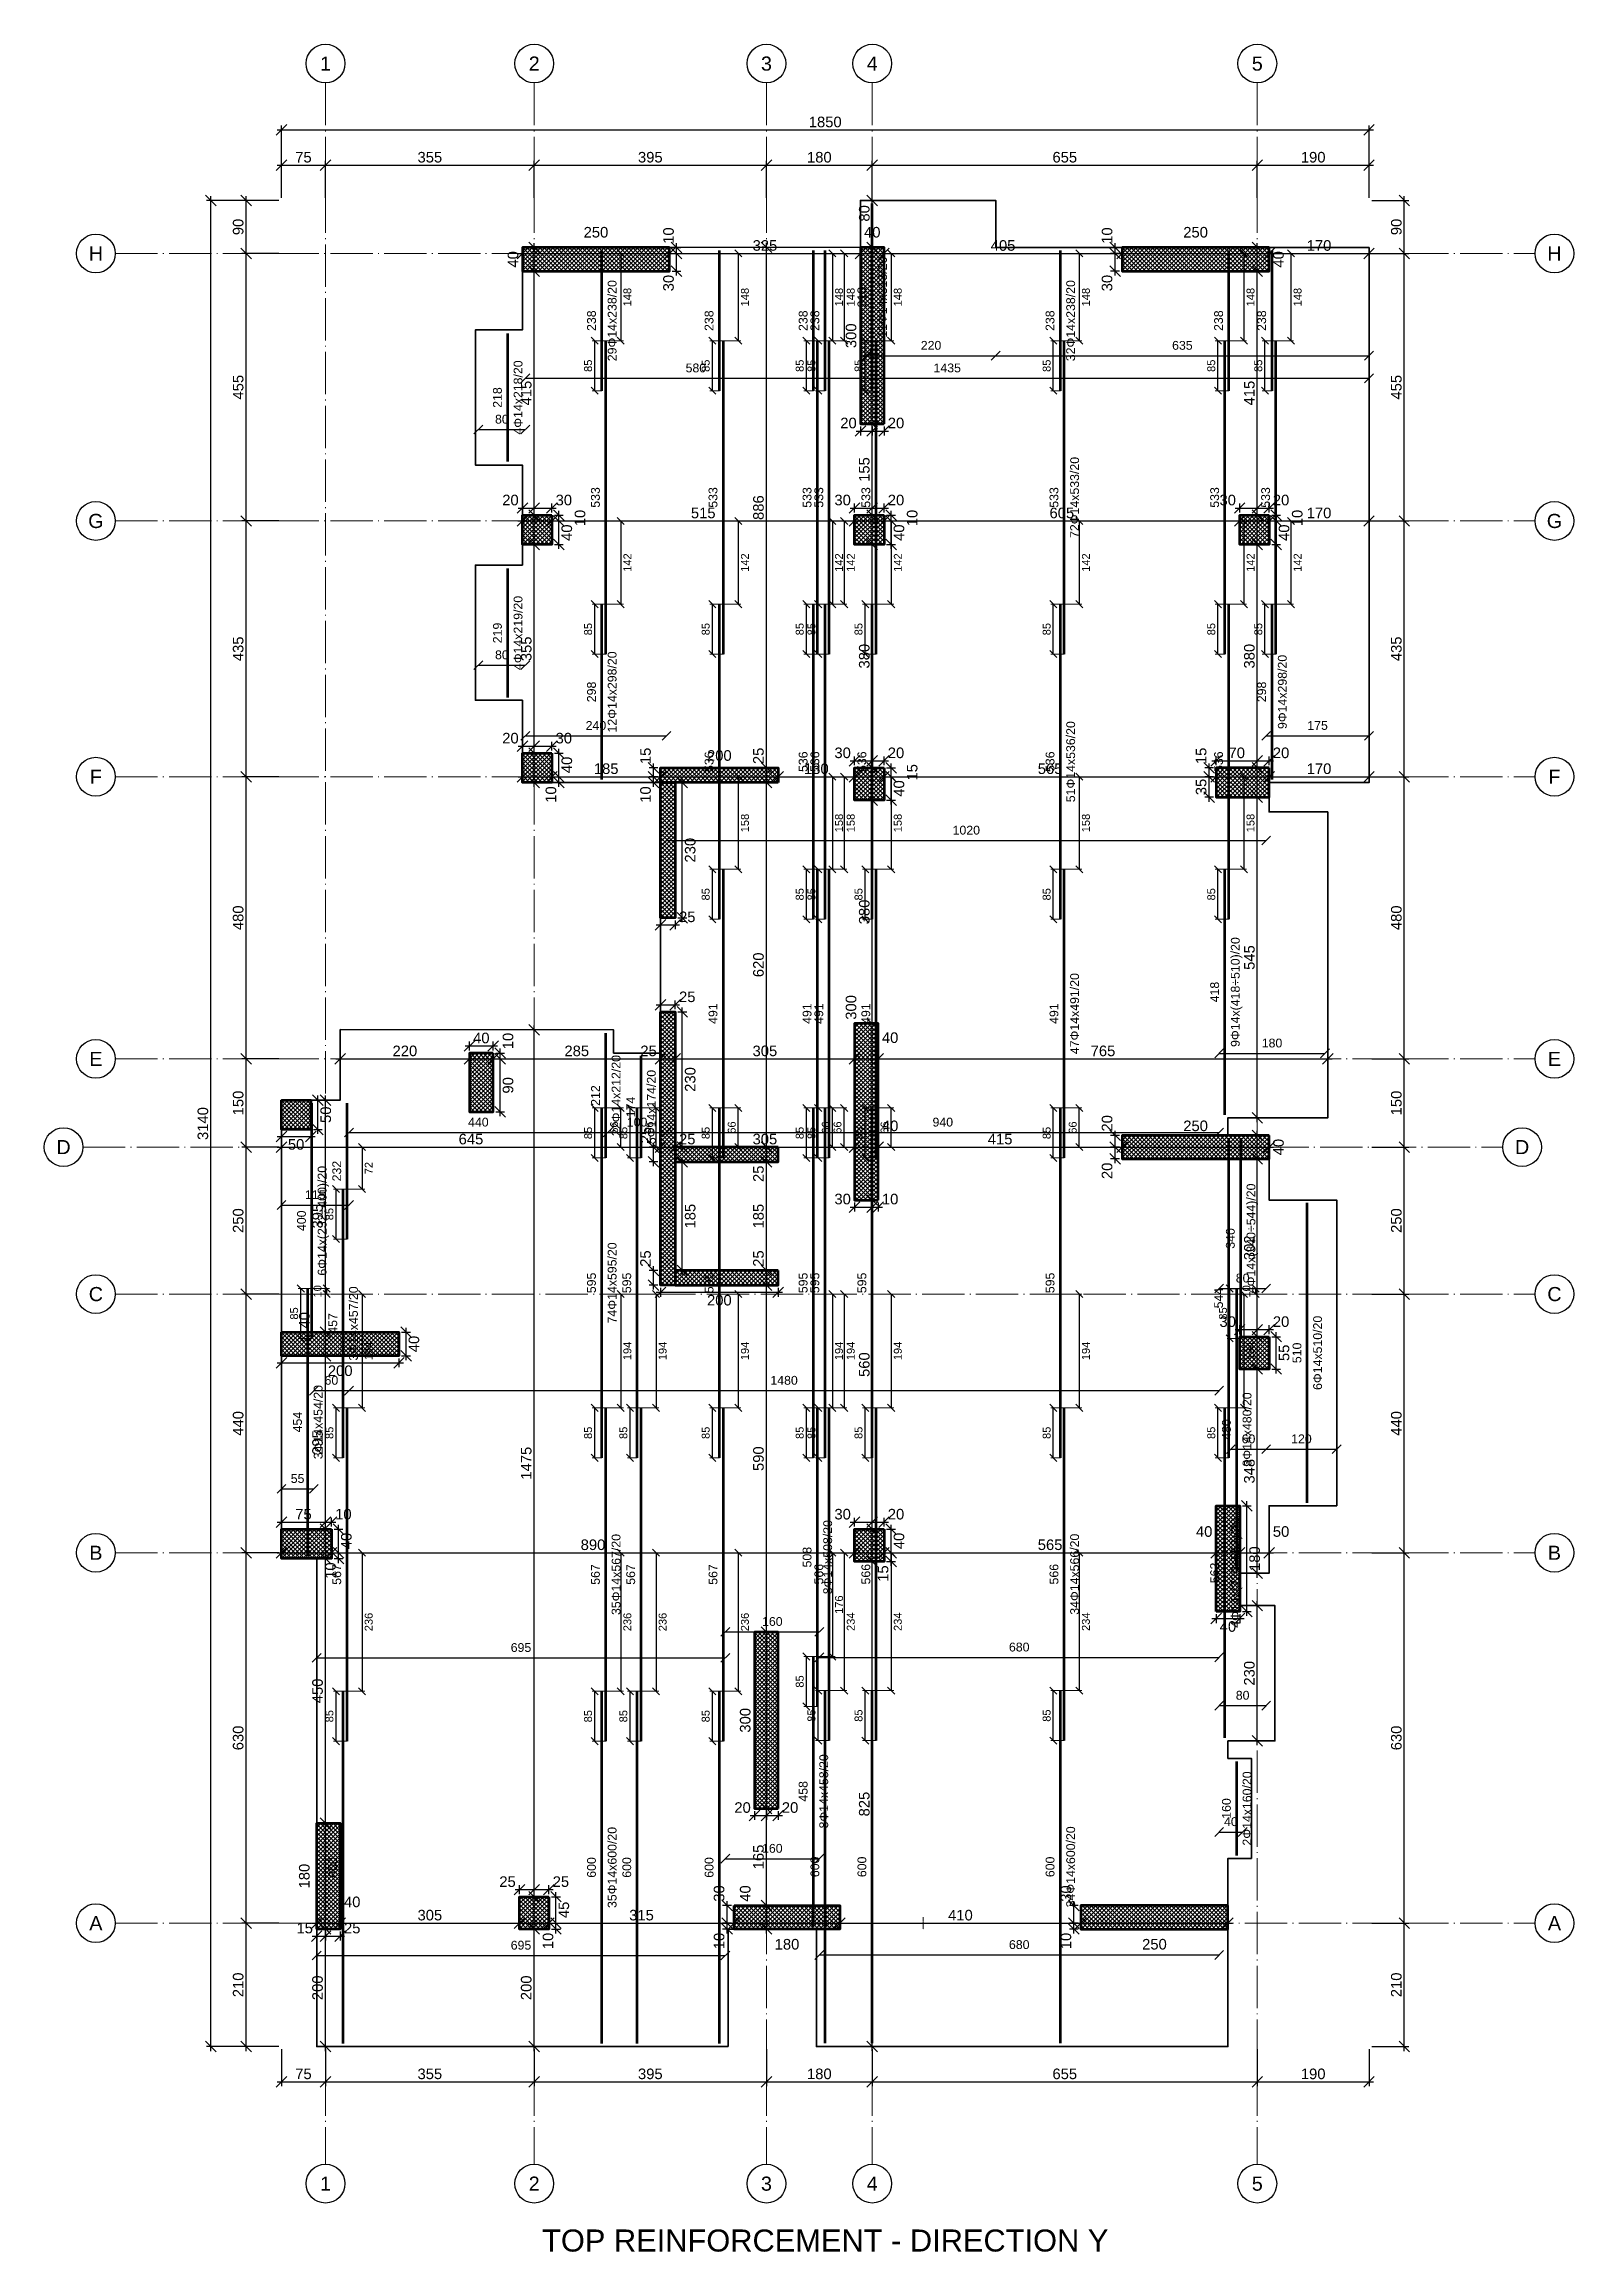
# Model space of a CAD drawing. Header units: millimetres. Extents: x -404 to 6018, y -5139 to 7890.
# Drawn here: x 3416 to 6018, y -5139 to -1384 of the extents above; entities that cross this region are included whole.
import ezdxf
from ezdxf.enums import TextEntityAlignment as Align

# ---------------------------------------------------------------- set-up
doc = ezdxf.new("R2010")
doc.units = ezdxf.units.MM
doc.linetypes.add('ZWCAD_ISO04W100', pattern=[30.5, 24, -3, 0.5, -3])
for name, color, linetype, lineweight in [('AXIS LINES', 255, 'ZWCAD_ISO04W100', 13), ('COLUMN', 140, 'Continuous', 53), ('SLAB', 3, 'Continuous', 35), ('WALL', 10, 'Continuous', 53)]:
    doc.layers.add(name, color=color, linetype=linetype, lineweight=lineweight)
for name, color, linetype in [('FLOOR', 3, 'Continuous'), ('FW_AXIS', 7, 'Continuous'), ('FW_COLUMN_HATCH', 8, 'Continuous'), ('FW_DIM', 7, 'Continuous'), ('FW_WALL_HATCH', 8, 'Continuous'), ('REB_NOTES', 7, 'Continuous'), ('REB_TOP_MESH_Y', 5, 'Continuous'), ('REB_TOP_MESH_Y_AXDIM', 5, 'Continuous'), ('REB_TOP_MESH_Y_LAP', 5, 'Continuous'), ('REB_TOP_MESH_Y_RANGE', 5, 'Continuous'), ('REB_TOP_MESH_Y_TEXT', 5, 'Continuous')]:
    doc.layers.add(name, color=color, linetype=linetype)
doc.styles.add('REBAR_TXT', font='arial.ttf')
doc.styles.get("Standard").update_dxf_attribs({"font": 'arial.ttf'})
doc.dimstyles.new('FW_DIM', dxfattribs={"dimtxt": 18, "dimasz": 9, "dimexe": 7.5, "dimexo": 4.5, "dimgap": 4.5, "dimtad": 1, "dimdec": 0, "dimtxsty": 'Standard', "dimtsz": 9, "dimcen": 2.5, "dimdle": 7.5, "dimclrd": 256, "dimclre": 256, "dimclrt": 7, "dimazin": 3, "dimtfac": 1, "dimtmove": 2, "dimatfit": 3})
doc.dimstyles.new('REBAR LAP', dxfattribs={"dimtxt": 13.5, "dimasz": 2.5, "dimexe": 4.5, "dimexo": 0, "dimgap": 4.5, "dimtad": 1, "dimdec": 0, "dimtxsty": 'Standard', "dimtsz": 6, "dimcen": 2.5, "dimclrd": 6, "dimclre": 6, "dimclrt": 7, "dimazin": 3, "dimtfac": 1, "dimtmove": 2, "dimatfit": 3, "dimlwd": 25, "dimlwe": 18})
doc.dimstyles.new('REBAR M-200', dxfattribs={"dimtxt": 15, "dimasz": 15, "dimexe": 25, "dimexo": 12.5, "dimgap": 10, "dimtad": 1, "dimdec": 0, "dimtxsty": 'Standard', "dimblk": 'NONE', "dimcen": 50, "dimse1": 1, "dimse2": 1, "dimclrd": 6, "dimclre": 6, "dimclrt": 7, "dimazin": 3, "dimtfac": 1, "dimtmove": 2, "dimatfit": 3, "dimldrblk": 'NONE', "dimlwd": 53})
doc.dimstyles.new('REBAR RANGE', dxfattribs={"dimtxt": 15, "dimasz": 2.5, "dimexe": 0, "dimexo": 0, "dimgap": 10, "dimtad": 1, "dimdec": 0, "dimtxsty": 'Standard', "dimtsz": 7.5, "dimcen": 2.5, "dimse1": 1, "dimse2": 1, "dimclrd": 6, "dimclre": 6, "dimclrt": 7, "dimazin": 3, "dimtfac": 1, "dimtmove": 2, "dimatfit": 3, "dimlwd": 25})

msp = doc.modelspace()

# ---------------------------------------------------------------- texts
at = {"layer": 'FW_AXIS', "color": 7, "style": 'REBAR_TXT'}
for s, p in [('1', (3895, -1417.1)), ('2', (4250, -1417.1)), ('3', (4645, -1417.1)), ('4', (4825, -1417.1)), ('5', (5480, -1417.1)), ('H', (3504.4, -1740.1)), ('H', (5985.4, -1740.1)), ('G', (3504.4, -2195.1)), ('G', (5985.4, -2195.1)), ('F', (3504.4, -2630.1)), ('F', (5985.4, -2630.1)), ('E', (3504.4, -3110.1)), ('E', (5985.4, -3110.1)), ('D', (3449.4, -3260.1)), ('D', (5930.4, -3260.1)), ('C', (3504.4, -3510.1)), ('C', (5985.4, -3510.1)), ('B', (3504.4, -3950.1)), ('B', (5985.4, -3950.1)), ('A', (3504.4, -4580.1)), ('A', (5985.4, -4580.1)), ('1', (3895, -5023.2)), ('2', (4250, -5023.2)), ('3', (4645, -5023.2)), ('4', (4825, -5023.2)), ('5', (5480, -5023.2))]:
    msp.add_text(s, height=24, dxfattribs=at).set_placement(p, align=Align.MIDDLE_CENTER)
at = {"layer": 'REB_NOTES', "color": 7, "style": 'REBAR_TXT'}
msp.add_text('TOP REINFORCEMENT - DIRECTION Y', height=37.5, dxfattribs=at).set_placement((4745, -5101.2), align=Align.TOP_CENTER)
at = {"layer": 'REB_TOP_MESH_Y_TEXT', "color": 7, "style": 'REBAR_TXT'}
for s, p in [('11Φ14x318/20', (4835, -1814.4)), ('29Φ14x238/20', (4375, -1854.4)), ('32Φ14x238/20', (5155, -1854.4)), ('4Φ14x218/20', (4215, -1985.1)), ('72Φ14x533/20', (5161.7, -2155.1)), ('4Φ14x219/20', (4215, -2385.6)), ('12Φ14x298/20', (4375, -2485.9)), ('9Φ14x298/20', (5515, -2485.9)), ('51Φ14x536/20', (5155, -2604.6)), ('9Φ14x(418÷510)/20', (5435, -2996.4)), ('47Φ14x491/20', (5161.7, -3033.1)), ('22Φ14x212/20', (4381.7, -3172.4)), ('5Φ14x174/20', (4441.7, -3191.9)), ('6Φ14x(232÷400)/20', (3881.7, -3385.4)), ('4Φ14x(340÷544)/20', (5461.7, -3415.4)), ('74Φ14x595/20', (4375, -3491.1)), ('3Φ14x457/20', (3935, -3560.1)), ('6Φ14x510/20', (5575, -3610.1)), ('3Φ14x454/20', (3875, -3727.9)), ('3Φ14x480/20', (5455, -3740.4)), ('8Φ14x508/20', (4741.7, -3957.6)), ('4Φ14x(220÷562)/20', (5435, -3984.4)), ('35Φ14x567/20', (4381.7, -3987.1)), ('34Φ14x566/20', (5161.7, -3986.6)), ('8Φ14x458/20', (4735, -4355.9)), ('2Φ14x160/20', (5455, -4385.1)), ('35Φ14x600/20', (4375, -4485.4)), ('34Φ14x600/20', (5155, -4484.4))]:
    msp.add_text(s, height=15, rotation=90, dxfattribs=at).set_placement(p, align=Align.TOP_CENTER)

# ---------------------------------------------------------------- blocks, each defined once
blk = doc.blocks.new('*D1497')
at = {"color": 6, "lineweight": 53}
blk.add_line((4365, -4785.1), (4365, -4185.6), dxfattribs=at)
at = {"layer": 'Defpoints'}
for p in [(4365, -4185.6), (4365, -4785.1), (4365, -4785.1)]:
    blk.add_point(p, dxfattribs=at)
at = {"layer": 'REB_TOP_MESH_Y', "color": 7, "insert": (4347.5, -4485.4), "char_height": 15, "attachment_point": 5, "rotation": 90}
blk.add_mtext('600', dxfattribs=at)
blk = doc.blocks.new('_NONE')
blk = doc.blocks.new('*D1498')
at = {"color": 6, "lineweight": 53}
blk.add_line((4371.7, -4270.6), (4371.7, -3703.6), dxfattribs=at)
at = {"layer": 'Defpoints'}
for p in [(4371.7, -3703.6), (4371.7, -4270.6), (4371.7, -4270.6)]:
    blk.add_point(p, dxfattribs=at)
at = {"layer": 'REB_TOP_MESH_Y', "color": 7, "insert": (4354.2, -3987.1), "char_height": 15, "attachment_point": 5, "rotation": 90}
blk.add_mtext('567', dxfattribs=at)
blk = doc.blocks.new('*D1499')
at = {"color": 6, "lineweight": 53}
blk.add_line((4365, -3788.6), (4365, -3193.6), dxfattribs=at)
at = {"layer": 'Defpoints'}
for p in [(4365, -3193.6), (4365, -3788.6), (4365, -3788.6)]:
    blk.add_point(p, dxfattribs=at)
at = {"layer": 'REB_TOP_MESH_Y', "color": 7, "insert": (4347.5, -3491.1), "char_height": 15, "attachment_point": 5, "rotation": 90}
blk.add_mtext('595', dxfattribs=at)
blk = doc.blocks.new('*D1500')
at = {"color": 6, "lineweight": 53}
blk.add_line((4371.7, -3278.6), (4371.7, -3066.1), dxfattribs=at)
at = {"layer": 'Defpoints'}
for p in [(4371.7, -3066.1), (4371.7, -3278.6), (4371.7, -3278.6)]:
    blk.add_point(p, dxfattribs=at)
at = {"layer": 'REB_TOP_MESH_Y', "color": 7, "insert": (4354.2, -3172.4), "char_height": 15, "attachment_point": 5, "rotation": 90}
blk.add_mtext('212', dxfattribs=at)
blk = doc.blocks.new('_Oblique')
at = {"color": 0, "linetype": 'ByBlock', "lineweight": -2}
blk.add_line((-0.5, -0.5), (0.5, 0.5), dxfattribs=at)
blk = doc.blocks.new('*D1501')
at = {"color": 6, "lineweight": 18}
for p, q in [((4365, -4185.6), (4348.5, -4185.6)), ((4371.7, -4270.6), (4348.5, -4270.6))]:
    blk.add_line(p, q, dxfattribs=at)
at = {"color": 6, "lineweight": 25}
blk.add_line((4353, -4270.6), (4353, -4185.6), dxfattribs=at)
at = {"layer": 'Defpoints'}
for p in [(4365, -4185.6), (4353, -4270.6), (4371.7, -4270.6)]:
    blk.add_point(p, dxfattribs=at)
at = {"layer": 'REB_TOP_MESH_Y_LAP', "color": 6, "xscale": 12, "yscale": 12, "rotation": 90}
for p in [(4353, -4185.6), (4353, -4270.6)]:
    blk.add_blockref('_OBLIQUE', p, dxfattribs=at)
at = {"layer": 'REB_TOP_MESH_Y_LAP', "color": 7, "insert": (4341.7, -4228.1), "char_height": 13.5, "attachment_point": 5, "rotation": 90}
blk.add_mtext('85', dxfattribs=at)
blk = doc.blocks.new('*D1502')
at = {"color": 6, "lineweight": 18}
for p, q in [((4365, -3950.1), (4401.7, -3950.1)), ((4365, -4185.6), (4401.7, -4185.6))]:
    blk.add_line(p, q, dxfattribs=at)
at = {"color": 6, "lineweight": 25}
blk.add_line((4397.2, -3950.1), (4397.2, -4185.6), dxfattribs=at)
at = {"layer": 'Defpoints'}
for p in [(4365, -3950.1), (4397.2, -3950.1), (4365, -4185.6)]:
    blk.add_point(p, dxfattribs=at)
at = {"layer": 'REB_TOP_MESH_Y_AXDIM', "color": 6, "xscale": 12, "yscale": 12, "rotation": 90}
for p in [(4397.2, -3950.1), (4397.2, -4185.6)]:
    blk.add_blockref('_OBLIQUE', p, dxfattribs=at)
at = {"layer": 'REB_TOP_MESH_Y_AXDIM', "color": 7, "insert": (4408.5, -4067.9), "char_height": 13.5, "attachment_point": 5, "rotation": 90}
blk.add_mtext('236', dxfattribs=at)
blk = doc.blocks.new('*D1503')
at = {"color": 6, "lineweight": 18}
for p, q in [((4371.7, -3703.6), (4348.5, -3703.6)), ((4365, -3788.6), (4348.5, -3788.6))]:
    blk.add_line(p, q, dxfattribs=at)
at = {"color": 6, "lineweight": 25}
blk.add_line((4353, -3788.6), (4353, -3703.6), dxfattribs=at)
at = {"layer": 'Defpoints'}
for p in [(4371.7, -3703.6), (4353, -3788.6), (4365, -3788.6)]:
    blk.add_point(p, dxfattribs=at)
at = {"layer": 'REB_TOP_MESH_Y_LAP', "color": 6, "xscale": 12, "yscale": 12, "rotation": 90}
for p in [(4353, -3703.6), (4353, -3788.6)]:
    blk.add_blockref('_OBLIQUE', p, dxfattribs=at)
at = {"layer": 'REB_TOP_MESH_Y_LAP', "color": 7, "insert": (4341.7, -3746.1), "char_height": 13.5, "attachment_point": 5, "rotation": 90}
blk.add_mtext('85', dxfattribs=at)
blk = doc.blocks.new('*D1504')
at = {"color": 6, "lineweight": 18}
for p, q in [((4371.7, -3510.1), (4401.7, -3510.1)), ((4371.7, -3703.6), (4401.7, -3703.6))]:
    blk.add_line(p, q, dxfattribs=at)
at = {"color": 6, "lineweight": 25}
blk.add_line((4397.2, -3510.1), (4397.2, -3703.6), dxfattribs=at)
at = {"layer": 'Defpoints'}
for p in [(4371.7, -3510.1), (4397.2, -3510.1), (4371.7, -3703.6)]:
    blk.add_point(p, dxfattribs=at)
at = {"layer": 'REB_TOP_MESH_Y_AXDIM', "color": 6, "xscale": 12, "yscale": 12, "rotation": 90}
for p in [(4397.2, -3510.1), (4397.2, -3703.6)]:
    blk.add_blockref('_OBLIQUE', p, dxfattribs=at)
at = {"layer": 'REB_TOP_MESH_Y_AXDIM', "color": 7, "insert": (4408.5, -3606.9), "char_height": 13.5, "attachment_point": 5, "rotation": 90}
blk.add_mtext('194', dxfattribs=at)
blk = doc.blocks.new('*D1505')
at = {"color": 6, "lineweight": 18}
for p, q in [((4365, -3193.6), (4348.5, -3193.6)), ((4371.7, -3278.6), (4348.5, -3278.6))]:
    blk.add_line(p, q, dxfattribs=at)
at = {"color": 6, "lineweight": 25}
blk.add_line((4353, -3278.6), (4353, -3193.6), dxfattribs=at)
at = {"layer": 'Defpoints'}
for p in [(4365, -3193.6), (4353, -3278.6), (4371.7, -3278.6)]:
    blk.add_point(p, dxfattribs=at)
at = {"layer": 'REB_TOP_MESH_Y_LAP', "color": 6, "xscale": 12, "yscale": 12, "rotation": 90}
for p in [(4353, -3193.6), (4353, -3278.6)]:
    blk.add_blockref('_OBLIQUE', p, dxfattribs=at)
at = {"layer": 'REB_TOP_MESH_Y_LAP', "color": 7, "insert": (4341.7, -3236.1), "char_height": 13.5, "attachment_point": 5, "rotation": 90}
blk.add_mtext('85', dxfattribs=at)
blk = doc.blocks.new('*D1506')
at = {"color": 6, "lineweight": 18}
for p, q in [((4365, -3193.6), (4401.7, -3193.6)), ((4365, -3260.1), (4401.7, -3260.1))]:
    blk.add_line(p, q, dxfattribs=at)
at = {"color": 6, "lineweight": 25}
blk.add_line((4397.2, -3260.1), (4397.2, -3193.6), dxfattribs=at)
at = {"layer": 'Defpoints'}
for p in [(4365, -3193.6), (4365, -3260.1), (4397.2, -3260.1)]:
    blk.add_point(p, dxfattribs=at)
at = {"layer": 'REB_TOP_MESH_Y_AXDIM', "color": 6, "xscale": 12, "yscale": 12, "rotation": 90}
for p in [(4397.2, -3193.6), (4397.2, -3260.1)]:
    blk.add_blockref('_OBLIQUE', p, dxfattribs=at)
at = {"layer": 'REB_TOP_MESH_Y_AXDIM', "color": 7, "insert": (4386, -3226.9), "char_height": 13.5, "attachment_point": 5, "rotation": 90}
blk.add_mtext('66', dxfattribs=at)
blk = doc.blocks.new('*D1507')
at = {"color": 6, "lineweight": 53}
blk.add_line((5145, -4784.1), (5145, -4184.6), dxfattribs=at)
at = {"layer": 'Defpoints'}
for p in [(5145, -4184.6), (5145, -4784.1), (5145, -4784.1)]:
    blk.add_point(p, dxfattribs=at)
at = {"layer": 'REB_TOP_MESH_Y', "color": 7, "insert": (5127.5, -4484.4), "char_height": 15, "attachment_point": 5, "rotation": 90}
blk.add_mtext('600', dxfattribs=at)
blk = doc.blocks.new('*D1508')
at = {"color": 6, "lineweight": 53}
blk.add_line((5151.7, -4269.6), (5151.7, -3703.6), dxfattribs=at)
at = {"layer": 'Defpoints'}
for p in [(5151.7, -3703.6), (5151.7, -4269.6), (5151.7, -4269.6)]:
    blk.add_point(p, dxfattribs=at)
at = {"layer": 'REB_TOP_MESH_Y', "color": 7, "insert": (5134.2, -3986.6), "char_height": 15, "attachment_point": 5, "rotation": 90}
blk.add_mtext('566', dxfattribs=at)
blk = doc.blocks.new('*D1509')
at = {"color": 6, "lineweight": 53}
blk.add_line((5145, -3788.6), (5145, -3193.6), dxfattribs=at)
at = {"layer": 'Defpoints'}
for p in [(5145, -3193.6), (5145, -3788.6), (5145, -3788.6)]:
    blk.add_point(p, dxfattribs=at)
at = {"layer": 'REB_TOP_MESH_Y', "color": 7, "insert": (5127.5, -3491.1), "char_height": 15, "attachment_point": 5, "rotation": 90}
blk.add_mtext('595', dxfattribs=at)
blk = doc.blocks.new('*D1510')
at = {"color": 6, "lineweight": 53}
blk.add_line((5151.7, -3278.6), (5151.7, -2787.6), dxfattribs=at)
at = {"layer": 'Defpoints'}
for p in [(5151.7, -2787.6), (5151.7, -3278.6), (5151.7, -3278.6)]:
    blk.add_point(p, dxfattribs=at)
at = {"layer": 'REB_TOP_MESH_Y', "color": 7, "insert": (5134.2, -3033.1), "char_height": 15, "attachment_point": 5, "rotation": 90}
blk.add_mtext('491', dxfattribs=at)
blk = doc.blocks.new('*D1511')
at = {"color": 6, "lineweight": 53}
blk.add_line((5145, -2872.6), (5145, -2336.6), dxfattribs=at)
at = {"layer": 'Defpoints'}
for p in [(5145, -2336.6), (5145, -2872.6), (5145, -2872.6)]:
    blk.add_point(p, dxfattribs=at)
at = {"layer": 'REB_TOP_MESH_Y', "color": 7, "insert": (5127.5, -2604.6), "char_height": 15, "attachment_point": 5, "rotation": 90}
blk.add_mtext('536', dxfattribs=at)
blk = doc.blocks.new('*D1512')
at = {"color": 6, "lineweight": 53}
blk.add_line((5151.7, -2421.6), (5151.7, -1888.6), dxfattribs=at)
at = {"layer": 'Defpoints'}
for p in [(5151.7, -1888.6), (5151.7, -2421.6), (5151.7, -2421.6)]:
    blk.add_point(p, dxfattribs=at)
at = {"layer": 'REB_TOP_MESH_Y', "color": 7, "insert": (5134.2, -2155.1), "char_height": 15, "attachment_point": 5, "rotation": 90}
blk.add_mtext('533', dxfattribs=at)
blk = doc.blocks.new('*D1513')
at = {"color": 6, "lineweight": 53}
blk.add_line((5145, -1973.6), (5145, -1735.1), dxfattribs=at)
at = {"layer": 'Defpoints'}
for p in [(5145, -1735.1), (5145, -1973.6), (5145, -1973.6)]:
    blk.add_point(p, dxfattribs=at)
at = {"layer": 'REB_TOP_MESH_Y', "color": 7, "insert": (5127.5, -1854.4), "char_height": 15, "attachment_point": 5, "rotation": 90}
blk.add_mtext('238', dxfattribs=at)
blk = doc.blocks.new('*D1514')
at = {"color": 6, "lineweight": 18}
for p, q in [((5145, -4184.6), (5128.5, -4184.6)), ((5151.7, -4269.6), (5128.5, -4269.6))]:
    blk.add_line(p, q, dxfattribs=at)
at = {"color": 6, "lineweight": 25}
blk.add_line((5133, -4269.6), (5133, -4184.6), dxfattribs=at)
at = {"layer": 'Defpoints'}
for p in [(5145, -4184.6), (5133, -4269.6), (5151.7, -4269.6)]:
    blk.add_point(p, dxfattribs=at)
at = {"layer": 'REB_TOP_MESH_Y_LAP', "color": 6, "xscale": 12, "yscale": 12, "rotation": 90}
for p in [(5133, -4184.6), (5133, -4269.6)]:
    blk.add_blockref('_OBLIQUE', p, dxfattribs=at)
at = {"layer": 'REB_TOP_MESH_Y_LAP', "color": 7, "insert": (5121.7, -4227.1), "char_height": 13.5, "attachment_point": 5, "rotation": 90}
blk.add_mtext('85', dxfattribs=at)
blk = doc.blocks.new('*D1515')
at = {"color": 6, "lineweight": 18}
for p, q in [((5145, -3950.1), (5181.7, -3950.1)), ((5145, -4184.6), (5181.7, -4184.6))]:
    blk.add_line(p, q, dxfattribs=at)
at = {"color": 6, "lineweight": 25}
blk.add_line((5177.2, -3950.1), (5177.2, -4184.6), dxfattribs=at)
at = {"layer": 'Defpoints'}
for p in [(5145, -3950.1), (5177.2, -3950.1), (5145, -4184.6)]:
    blk.add_point(p, dxfattribs=at)
at = {"layer": 'REB_TOP_MESH_Y_AXDIM', "color": 6, "xscale": 12, "yscale": 12, "rotation": 90}
for p in [(5177.2, -3950.1), (5177.2, -4184.6)]:
    blk.add_blockref('_OBLIQUE', p, dxfattribs=at)
at = {"layer": 'REB_TOP_MESH_Y_AXDIM', "color": 7, "insert": (5188.5, -4067.4), "char_height": 13.5, "attachment_point": 5, "rotation": 90}
blk.add_mtext('234', dxfattribs=at)
blk = doc.blocks.new('*D1516')
at = {"color": 6, "lineweight": 18}
for p, q in [((5151.7, -3703.6), (5128.5, -3703.6)), ((5145, -3788.6), (5128.5, -3788.6))]:
    blk.add_line(p, q, dxfattribs=at)
at = {"color": 6, "lineweight": 25}
blk.add_line((5133, -3788.6), (5133, -3703.6), dxfattribs=at)
at = {"layer": 'Defpoints'}
for p in [(5151.7, -3703.6), (5133, -3788.6), (5145, -3788.6)]:
    blk.add_point(p, dxfattribs=at)
at = {"layer": 'REB_TOP_MESH_Y_LAP', "color": 6, "xscale": 12, "yscale": 12, "rotation": 90}
for p in [(5133, -3703.6), (5133, -3788.6)]:
    blk.add_blockref('_OBLIQUE', p, dxfattribs=at)
at = {"layer": 'REB_TOP_MESH_Y_LAP', "color": 7, "insert": (5121.7, -3746.1), "char_height": 13.5, "attachment_point": 5, "rotation": 90}
blk.add_mtext('85', dxfattribs=at)
blk = doc.blocks.new('*D1517')
at = {"color": 6, "lineweight": 18}
for p, q in [((5151.7, -3510.1), (5181.7, -3510.1)), ((5151.7, -3703.6), (5181.7, -3703.6))]:
    blk.add_line(p, q, dxfattribs=at)
at = {"color": 6, "lineweight": 25}
blk.add_line((5177.2, -3510.1), (5177.2, -3703.6), dxfattribs=at)
at = {"layer": 'Defpoints'}
for p in [(5151.7, -3510.1), (5177.2, -3510.1), (5151.7, -3703.6)]:
    blk.add_point(p, dxfattribs=at)
at = {"layer": 'REB_TOP_MESH_Y_AXDIM', "color": 6, "xscale": 12, "yscale": 12, "rotation": 90}
for p in [(5177.2, -3510.1), (5177.2, -3703.6)]:
    blk.add_blockref('_OBLIQUE', p, dxfattribs=at)
at = {"layer": 'REB_TOP_MESH_Y_AXDIM', "color": 7, "insert": (5188.5, -3606.9), "char_height": 13.5, "attachment_point": 5, "rotation": 90}
blk.add_mtext('194', dxfattribs=at)
blk = doc.blocks.new('*D1518')
at = {"color": 6, "lineweight": 18}
for p, q in [((5145, -3193.6), (5128.5, -3193.6)), ((5151.7, -3278.6), (5128.5, -3278.6))]:
    blk.add_line(p, q, dxfattribs=at)
at = {"color": 6, "lineweight": 25}
blk.add_line((5133, -3278.6), (5133, -3193.6), dxfattribs=at)
at = {"layer": 'Defpoints'}
for p in [(5145, -3193.6), (5133, -3278.6), (5151.7, -3278.6)]:
    blk.add_point(p, dxfattribs=at)
at = {"layer": 'REB_TOP_MESH_Y_LAP', "color": 6, "xscale": 12, "yscale": 12, "rotation": 90}
for p in [(5133, -3193.6), (5133, -3278.6)]:
    blk.add_blockref('_OBLIQUE', p, dxfattribs=at)
at = {"layer": 'REB_TOP_MESH_Y_LAP', "color": 7, "insert": (5121.7, -3236.1), "char_height": 13.5, "attachment_point": 5, "rotation": 90}
blk.add_mtext('85', dxfattribs=at)
blk = doc.blocks.new('*D1519')
at = {"color": 6, "lineweight": 18}
for p, q in [((5145, -3193.6), (5181.7, -3193.6)), ((5145, -3260.1), (5181.7, -3260.1))]:
    blk.add_line(p, q, dxfattribs=at)
at = {"color": 6, "lineweight": 25}
blk.add_line((5177.2, -3260.1), (5177.2, -3193.6), dxfattribs=at)
at = {"layer": 'Defpoints'}
for p in [(5145, -3193.6), (5145, -3260.1), (5177.2, -3260.1)]:
    blk.add_point(p, dxfattribs=at)
at = {"layer": 'REB_TOP_MESH_Y_AXDIM', "color": 6, "xscale": 12, "yscale": 12, "rotation": 90}
for p in [(5177.2, -3193.6), (5177.2, -3260.1)]:
    blk.add_blockref('_OBLIQUE', p, dxfattribs=at)
at = {"layer": 'REB_TOP_MESH_Y_AXDIM', "color": 7, "insert": (5166, -3226.9), "char_height": 13.5, "attachment_point": 5, "rotation": 90}
blk.add_mtext('66', dxfattribs=at)
blk = doc.blocks.new('*D1520')
at = {"color": 6, "lineweight": 18}
for p, q in [((5151.7, -2787.6), (5128.5, -2787.6)), ((5145, -2872.6), (5128.5, -2872.6))]:
    blk.add_line(p, q, dxfattribs=at)
at = {"color": 6, "lineweight": 25}
blk.add_line((5133, -2872.6), (5133, -2787.6), dxfattribs=at)
at = {"layer": 'Defpoints'}
for p in [(5151.7, -2787.6), (5133, -2872.6), (5145, -2872.6)]:
    blk.add_point(p, dxfattribs=at)
at = {"layer": 'REB_TOP_MESH_Y_LAP', "color": 6, "xscale": 12, "yscale": 12, "rotation": 90}
for p in [(5133, -2787.6), (5133, -2872.6)]:
    blk.add_blockref('_OBLIQUE', p, dxfattribs=at)
at = {"layer": 'REB_TOP_MESH_Y_LAP', "color": 7, "insert": (5121.7, -2830.1), "char_height": 13.5, "attachment_point": 5, "rotation": 90}
blk.add_mtext('85', dxfattribs=at)
blk = doc.blocks.new('*D1521')
at = {"color": 6, "lineweight": 18}
for p, q in [((5151.7, -2630.1), (5181.7, -2630.1)), ((5151.7, -2787.6), (5181.7, -2787.6))]:
    blk.add_line(p, q, dxfattribs=at)
at = {"color": 6, "lineweight": 25}
blk.add_line((5177.2, -2630.1), (5177.2, -2787.6), dxfattribs=at)
at = {"layer": 'Defpoints'}
for p in [(5151.7, -2630.1), (5177.2, -2630.1), (5151.7, -2787.6)]:
    blk.add_point(p, dxfattribs=at)
at = {"layer": 'REB_TOP_MESH_Y_AXDIM', "color": 6, "xscale": 12, "yscale": 12, "rotation": 90}
for p in [(5177.2, -2630.1), (5177.2, -2787.6)]:
    blk.add_blockref('_OBLIQUE', p, dxfattribs=at)
at = {"layer": 'REB_TOP_MESH_Y_AXDIM', "color": 7, "insert": (5188.5, -2708.9), "char_height": 13.5, "attachment_point": 5, "rotation": 90}
blk.add_mtext('158', dxfattribs=at)
blk = doc.blocks.new('*D1522')
at = {"color": 6, "lineweight": 18}
for p, q in [((5145, -2336.6), (5128.5, -2336.6)), ((5151.7, -2421.6), (5128.5, -2421.6))]:
    blk.add_line(p, q, dxfattribs=at)
at = {"color": 6, "lineweight": 25}
blk.add_line((5133, -2421.6), (5133, -2336.6), dxfattribs=at)
at = {"layer": 'Defpoints'}
for p in [(5145, -2336.6), (5133, -2421.6), (5151.7, -2421.6)]:
    blk.add_point(p, dxfattribs=at)
at = {"layer": 'REB_TOP_MESH_Y_LAP', "color": 6, "xscale": 12, "yscale": 12, "rotation": 90}
for p in [(5133, -2336.6), (5133, -2421.6)]:
    blk.add_blockref('_OBLIQUE', p, dxfattribs=at)
at = {"layer": 'REB_TOP_MESH_Y_LAP', "color": 7, "insert": (5121.7, -2379.1), "char_height": 13.5, "attachment_point": 5, "rotation": 90}
blk.add_mtext('85', dxfattribs=at)
blk = doc.blocks.new('*D1523')
at = {"color": 6, "lineweight": 18}
for p, q in [((5145, -2195.1), (5181.7, -2195.1)), ((5145, -2336.6), (5181.7, -2336.6))]:
    blk.add_line(p, q, dxfattribs=at)
at = {"color": 6, "lineweight": 25}
blk.add_line((5177.2, -2195.1), (5177.2, -2336.6), dxfattribs=at)
at = {"layer": 'Defpoints'}
for p in [(5145, -2195.1), (5177.2, -2195.1), (5145, -2336.6)]:
    blk.add_point(p, dxfattribs=at)
at = {"layer": 'REB_TOP_MESH_Y_AXDIM', "color": 6, "xscale": 12, "yscale": 12, "rotation": 90}
for p in [(5177.2, -2195.1), (5177.2, -2336.6)]:
    blk.add_blockref('_OBLIQUE', p, dxfattribs=at)
at = {"layer": 'REB_TOP_MESH_Y_AXDIM', "color": 7, "insert": (5188.5, -2265.9), "char_height": 13.5, "attachment_point": 5, "rotation": 90}
blk.add_mtext('142', dxfattribs=at)
blk = doc.blocks.new('*D1524')
at = {"color": 6, "lineweight": 18}
for p, q in [((5151.7, -1888.6), (5128.5, -1888.6)), ((5145, -1973.6), (5128.5, -1973.6))]:
    blk.add_line(p, q, dxfattribs=at)
at = {"color": 6, "lineweight": 25}
blk.add_line((5133, -1973.6), (5133, -1888.6), dxfattribs=at)
at = {"layer": 'Defpoints'}
for p in [(5151.7, -1888.6), (5133, -1973.6), (5145, -1973.6)]:
    blk.add_point(p, dxfattribs=at)
at = {"layer": 'REB_TOP_MESH_Y_LAP', "color": 6, "xscale": 12, "yscale": 12, "rotation": 90}
for p in [(5133, -1888.6), (5133, -1973.6)]:
    blk.add_blockref('_OBLIQUE', p, dxfattribs=at)
at = {"layer": 'REB_TOP_MESH_Y_LAP', "color": 7, "insert": (5121.7, -1931.1), "char_height": 13.5, "attachment_point": 5, "rotation": 90}
blk.add_mtext('85', dxfattribs=at)
blk = doc.blocks.new('*D1525')
at = {"color": 6, "lineweight": 18}
for p, q in [((5151.7, -1740.1), (5181.7, -1740.1)), ((5151.7, -1888.6), (5181.7, -1888.6))]:
    blk.add_line(p, q, dxfattribs=at)
at = {"color": 6, "lineweight": 25}
blk.add_line((5177.2, -1740.1), (5177.2, -1888.6), dxfattribs=at)
at = {"layer": 'Defpoints'}
for p in [(5151.7, -1740.1), (5177.2, -1740.1), (5151.7, -1888.6)]:
    blk.add_point(p, dxfattribs=at)
at = {"layer": 'REB_TOP_MESH_Y_AXDIM', "color": 6, "xscale": 12, "yscale": 12, "rotation": 90}
for p in [(5177.2, -1740.1), (5177.2, -1888.6)]:
    blk.add_blockref('_OBLIQUE', p, dxfattribs=at)
at = {"layer": 'REB_TOP_MESH_Y_AXDIM', "color": 7, "insert": (5188.5, -1814.4), "char_height": 13.5, "attachment_point": 5, "rotation": 90}
blk.add_mtext('148', dxfattribs=at)
blk = doc.blocks.new('*D1526')
at = {"color": 6, "lineweight": 53}
blk.add_line((4365, -2635.1), (4365, -2336.6), dxfattribs=at)
at = {"layer": 'Defpoints'}
for p in [(4365, -2336.6), (4365, -2635.1), (4365, -2635.1)]:
    blk.add_point(p, dxfattribs=at)
at = {"layer": 'REB_TOP_MESH_Y', "color": 7, "insert": (4347.5, -2485.9), "char_height": 15, "attachment_point": 5, "rotation": 90}
blk.add_mtext('298', dxfattribs=at)
blk = doc.blocks.new('*D1527')
at = {"color": 6, "lineweight": 53}
blk.add_line((4371.7, -2421.6), (4371.7, -1888.6), dxfattribs=at)
at = {"layer": 'Defpoints'}
for p in [(4371.7, -1888.6), (4371.7, -2421.6), (4371.7, -2421.6)]:
    blk.add_point(p, dxfattribs=at)
at = {"layer": 'REB_TOP_MESH_Y', "color": 7, "insert": (4354.2, -2155.1), "char_height": 15, "attachment_point": 5, "rotation": 90}
blk.add_mtext('533', dxfattribs=at)
blk = doc.blocks.new('*D1528')
at = {"color": 6, "lineweight": 53}
blk.add_line((4365, -1973.6), (4365, -1735.1), dxfattribs=at)
at = {"layer": 'Defpoints'}
for p in [(4365, -1735.1), (4365, -1973.6), (4365, -1973.6)]:
    blk.add_point(p, dxfattribs=at)
at = {"layer": 'REB_TOP_MESH_Y', "color": 7, "insert": (4347.5, -1854.4), "char_height": 15, "attachment_point": 5, "rotation": 90}
blk.add_mtext('238', dxfattribs=at)
blk = doc.blocks.new('*D1529')
at = {"color": 6, "lineweight": 18}
for p, q in [((4365, -2336.6), (4348.5, -2336.6)), ((4371.7, -2421.6), (4348.5, -2421.6))]:
    blk.add_line(p, q, dxfattribs=at)
at = {"color": 6, "lineweight": 25}
blk.add_line((4353, -2421.6), (4353, -2336.6), dxfattribs=at)
at = {"layer": 'Defpoints'}
for p in [(4365, -2336.6), (4353, -2421.6), (4371.7, -2421.6)]:
    blk.add_point(p, dxfattribs=at)
at = {"layer": 'REB_TOP_MESH_Y_LAP', "color": 6, "xscale": 12, "yscale": 12, "rotation": 90}
for p in [(4353, -2336.6), (4353, -2421.6)]:
    blk.add_blockref('_OBLIQUE', p, dxfattribs=at)
at = {"layer": 'REB_TOP_MESH_Y_LAP', "color": 7, "insert": (4341.7, -2379.1), "char_height": 13.5, "attachment_point": 5, "rotation": 90}
blk.add_mtext('85', dxfattribs=at)
blk = doc.blocks.new('*D1530')
at = {"color": 6, "lineweight": 18}
for p, q in [((4365, -2195.1), (4401.7, -2195.1)), ((4365, -2336.6), (4401.7, -2336.6))]:
    blk.add_line(p, q, dxfattribs=at)
at = {"color": 6, "lineweight": 25}
blk.add_line((4397.2, -2195.1), (4397.2, -2336.6), dxfattribs=at)
at = {"layer": 'Defpoints'}
for p in [(4365, -2195.1), (4397.2, -2195.1), (4365, -2336.6)]:
    blk.add_point(p, dxfattribs=at)
at = {"layer": 'REB_TOP_MESH_Y_AXDIM', "color": 6, "xscale": 12, "yscale": 12, "rotation": 90}
for p in [(4397.2, -2195.1), (4397.2, -2336.6)]:
    blk.add_blockref('_OBLIQUE', p, dxfattribs=at)
at = {"layer": 'REB_TOP_MESH_Y_AXDIM', "color": 7, "insert": (4408.5, -2265.9), "char_height": 13.5, "attachment_point": 5, "rotation": 90}
blk.add_mtext('142', dxfattribs=at)
blk = doc.blocks.new('*D1531')
at = {"color": 6, "lineweight": 18}
for p, q in [((4371.7, -1888.6), (4348.5, -1888.6)), ((4365, -1973.6), (4348.5, -1973.6))]:
    blk.add_line(p, q, dxfattribs=at)
at = {"color": 6, "lineweight": 25}
blk.add_line((4353, -1973.6), (4353, -1888.6), dxfattribs=at)
at = {"layer": 'Defpoints'}
for p in [(4371.7, -1888.6), (4353, -1973.6), (4365, -1973.6)]:
    blk.add_point(p, dxfattribs=at)
at = {"layer": 'REB_TOP_MESH_Y_LAP', "color": 6, "xscale": 12, "yscale": 12, "rotation": 90}
for p in [(4353, -1888.6), (4353, -1973.6)]:
    blk.add_blockref('_OBLIQUE', p, dxfattribs=at)
at = {"layer": 'REB_TOP_MESH_Y_LAP', "color": 7, "insert": (4341.7, -1931.1), "char_height": 13.5, "attachment_point": 5, "rotation": 90}
blk.add_mtext('85', dxfattribs=at)
blk = doc.blocks.new('*D1532')
at = {"color": 6, "lineweight": 18}
for p, q in [((4371.7, -1740.1), (4401.7, -1740.1)), ((4371.7, -1888.6), (4401.7, -1888.6))]:
    blk.add_line(p, q, dxfattribs=at)
at = {"color": 6, "lineweight": 25}
blk.add_line((4397.2, -1740.1), (4397.2, -1888.6), dxfattribs=at)
at = {"layer": 'Defpoints'}
for p in [(4371.7, -1740.1), (4397.2, -1740.1), (4371.7, -1888.6)]:
    blk.add_point(p, dxfattribs=at)
at = {"layer": 'REB_TOP_MESH_Y_AXDIM', "color": 6, "xscale": 12, "yscale": 12, "rotation": 90}
for p in [(4397.2, -1740.1), (4397.2, -1888.6)]:
    blk.add_blockref('_OBLIQUE', p, dxfattribs=at)
at = {"layer": 'REB_TOP_MESH_Y_AXDIM', "color": 7, "insert": (4408.5, -1814.4), "char_height": 13.5, "attachment_point": 5, "rotation": 90}
blk.add_mtext('148', dxfattribs=at)
blk = doc.blocks.new('*D1533')
at = {"color": 6, "lineweight": 53}
blk.add_line((4825, -4784.1), (4825, -4184.6), dxfattribs=at)
at = {"layer": 'Defpoints'}
for p in [(4825, -4184.6), (4825, -4784.1), (4825, -4784.1)]:
    blk.add_point(p, dxfattribs=at)
at = {"layer": 'REB_TOP_MESH_Y', "color": 7, "insert": (4807.5, -4484.4), "char_height": 15, "attachment_point": 5, "rotation": 90}
blk.add_mtext('600', dxfattribs=at)
blk = doc.blocks.new('*D1534')
at = {"color": 6, "lineweight": 53}
blk.add_line((4831.7, -4269.6), (4831.7, -3703.6), dxfattribs=at)
at = {"layer": 'Defpoints'}
for p in [(4831.7, -3703.6), (4831.7, -4269.6), (4831.7, -4269.6)]:
    blk.add_point(p, dxfattribs=at)
at = {"layer": 'REB_TOP_MESH_Y', "color": 7, "insert": (4814.2, -3986.6), "char_height": 15, "attachment_point": 5, "rotation": 90}
blk.add_mtext('566', dxfattribs=at)
blk = doc.blocks.new('*D1535')
at = {"color": 6, "lineweight": 53}
blk.add_line((4825, -3788.6), (4825, -3193.6), dxfattribs=at)
at = {"layer": 'Defpoints'}
for p in [(4825, -3193.6), (4825, -3788.6), (4825, -3788.6)]:
    blk.add_point(p, dxfattribs=at)
at = {"layer": 'REB_TOP_MESH_Y', "color": 7, "insert": (4807.5, -3491.1), "char_height": 15, "attachment_point": 5, "rotation": 90}
blk.add_mtext('595', dxfattribs=at)
blk = doc.blocks.new('*D1536')
at = {"color": 6, "lineweight": 53}
blk.add_line((4831.7, -3278.6), (4831.7, -2787.6), dxfattribs=at)
at = {"layer": 'Defpoints'}
for p in [(4831.7, -2787.6), (4831.7, -3278.6), (4831.7, -3278.6)]:
    blk.add_point(p, dxfattribs=at)
at = {"layer": 'REB_TOP_MESH_Y', "color": 7, "insert": (4814.2, -3033.1), "char_height": 15, "attachment_point": 5, "rotation": 90}
blk.add_mtext('491', dxfattribs=at)
blk = doc.blocks.new('*D1537')
at = {"color": 6, "lineweight": 53}
blk.add_line((4825, -2872.6), (4825, -2336.6), dxfattribs=at)
at = {"layer": 'Defpoints'}
for p in [(4825, -2336.6), (4825, -2872.6), (4825, -2872.6)]:
    blk.add_point(p, dxfattribs=at)
at = {"layer": 'REB_TOP_MESH_Y', "color": 7, "insert": (4807.5, -2604.6), "char_height": 15, "attachment_point": 5, "rotation": 90}
blk.add_mtext('536', dxfattribs=at)
blk = doc.blocks.new('*D1538')
at = {"color": 6, "lineweight": 53}
blk.add_line((4831.7, -2421.6), (4831.7, -1888.6), dxfattribs=at)
at = {"layer": 'Defpoints'}
for p in [(4831.7, -1888.6), (4831.7, -2421.6), (4831.7, -2421.6)]:
    blk.add_point(p, dxfattribs=at)
at = {"layer": 'REB_TOP_MESH_Y', "color": 7, "insert": (4814.2, -2155.1), "char_height": 15, "attachment_point": 5, "rotation": 90}
blk.add_mtext('533', dxfattribs=at)
blk = doc.blocks.new('*D1539')
at = {"color": 6, "lineweight": 53}
blk.add_line((4825, -1973.6), (4825, -1655.1), dxfattribs=at)
at = {"layer": 'Defpoints'}
for p in [(4825, -1655.1), (4825, -1973.6), (4825, -1973.6)]:
    blk.add_point(p, dxfattribs=at)
at = {"layer": 'REB_TOP_MESH_Y', "color": 7, "insert": (4807.5, -1814.4), "char_height": 15, "attachment_point": 5, "rotation": 90}
blk.add_mtext('318', dxfattribs=at)
blk = doc.blocks.new('*D1540')
at = {"color": 6, "lineweight": 18}
for p, q in [((4825, -4184.6), (4808.5, -4184.6)), ((4831.7, -4269.6), (4808.5, -4269.6))]:
    blk.add_line(p, q, dxfattribs=at)
at = {"color": 6, "lineweight": 25}
blk.add_line((4813, -4269.6), (4813, -4184.6), dxfattribs=at)
at = {"layer": 'Defpoints'}
for p in [(4825, -4184.6), (4813, -4269.6), (4831.7, -4269.6)]:
    blk.add_point(p, dxfattribs=at)
at = {"layer": 'REB_TOP_MESH_Y_LAP', "color": 6, "xscale": 12, "yscale": 12, "rotation": 90}
for p in [(4813, -4184.6), (4813, -4269.6)]:
    blk.add_blockref('_OBLIQUE', p, dxfattribs=at)
at = {"layer": 'REB_TOP_MESH_Y_LAP', "color": 7, "insert": (4801.7, -4227.1), "char_height": 13.5, "attachment_point": 5, "rotation": 90}
blk.add_mtext('85', dxfattribs=at)
blk = doc.blocks.new('*D1541')
at = {"color": 6, "lineweight": 18}
for p, q in [((4825, -3950.1), (4861.7, -3950.1)), ((4825, -4184.6), (4861.7, -4184.6))]:
    blk.add_line(p, q, dxfattribs=at)
at = {"color": 6, "lineweight": 25}
blk.add_line((4857.2, -3950.1), (4857.2, -4184.6), dxfattribs=at)
at = {"layer": 'Defpoints'}
for p in [(4825, -3950.1), (4857.2, -3950.1), (4825, -4184.6)]:
    blk.add_point(p, dxfattribs=at)
at = {"layer": 'REB_TOP_MESH_Y_AXDIM', "color": 6, "xscale": 12, "yscale": 12, "rotation": 90}
for p in [(4857.2, -3950.1), (4857.2, -4184.6)]:
    blk.add_blockref('_OBLIQUE', p, dxfattribs=at)
at = {"layer": 'REB_TOP_MESH_Y_AXDIM', "color": 7, "insert": (4868.5, -4067.4), "char_height": 13.5, "attachment_point": 5, "rotation": 90}
blk.add_mtext('234', dxfattribs=at)
blk = doc.blocks.new('*D1542')
at = {"color": 6, "lineweight": 18}
for p, q in [((4831.7, -3703.6), (4808.5, -3703.6)), ((4825, -3788.6), (4808.5, -3788.6))]:
    blk.add_line(p, q, dxfattribs=at)
at = {"color": 6, "lineweight": 25}
blk.add_line((4813, -3788.6), (4813, -3703.6), dxfattribs=at)
at = {"layer": 'Defpoints'}
for p in [(4831.7, -3703.6), (4813, -3788.6), (4825, -3788.6)]:
    blk.add_point(p, dxfattribs=at)
at = {"layer": 'REB_TOP_MESH_Y_LAP', "color": 6, "xscale": 12, "yscale": 12, "rotation": 90}
for p in [(4813, -3703.6), (4813, -3788.6)]:
    blk.add_blockref('_OBLIQUE', p, dxfattribs=at)
at = {"layer": 'REB_TOP_MESH_Y_LAP', "color": 7, "insert": (4801.7, -3746.1), "char_height": 13.5, "attachment_point": 5, "rotation": 90}
blk.add_mtext('85', dxfattribs=at)
blk = doc.blocks.new('*D1543')
at = {"color": 6, "lineweight": 18}
for p, q in [((4831.7, -3510.1), (4861.7, -3510.1)), ((4831.7, -3703.6), (4861.7, -3703.6))]:
    blk.add_line(p, q, dxfattribs=at)
at = {"color": 6, "lineweight": 25}
blk.add_line((4857.2, -3510.1), (4857.2, -3703.6), dxfattribs=at)
at = {"layer": 'Defpoints'}
for p in [(4831.7, -3510.1), (4857.2, -3510.1), (4831.7, -3703.6)]:
    blk.add_point(p, dxfattribs=at)
at = {"layer": 'REB_TOP_MESH_Y_AXDIM', "color": 6, "xscale": 12, "yscale": 12, "rotation": 90}
for p in [(4857.2, -3510.1), (4857.2, -3703.6)]:
    blk.add_blockref('_OBLIQUE', p, dxfattribs=at)
at = {"layer": 'REB_TOP_MESH_Y_AXDIM', "color": 7, "insert": (4868.5, -3606.9), "char_height": 13.5, "attachment_point": 5, "rotation": 90}
blk.add_mtext('194', dxfattribs=at)
blk = doc.blocks.new('*D1544')
at = {"color": 6, "lineweight": 18}
for p, q in [((4825, -3193.6), (4808.5, -3193.6)), ((4831.7, -3278.6), (4808.5, -3278.6))]:
    blk.add_line(p, q, dxfattribs=at)
at = {"color": 6, "lineweight": 25}
blk.add_line((4813, -3278.6), (4813, -3193.6), dxfattribs=at)
at = {"layer": 'Defpoints'}
for p in [(4825, -3193.6), (4813, -3278.6), (4831.7, -3278.6)]:
    blk.add_point(p, dxfattribs=at)
at = {"layer": 'REB_TOP_MESH_Y_LAP', "color": 6, "xscale": 12, "yscale": 12, "rotation": 90}
for p in [(4813, -3193.6), (4813, -3278.6)]:
    blk.add_blockref('_OBLIQUE', p, dxfattribs=at)
at = {"layer": 'REB_TOP_MESH_Y_LAP', "color": 7, "insert": (4801.7, -3236.1), "char_height": 13.5, "attachment_point": 5, "rotation": 90}
blk.add_mtext('85', dxfattribs=at)
blk = doc.blocks.new('*D1545')
at = {"color": 6, "lineweight": 18}
for p, q in [((4825, -3193.6), (4861.7, -3193.6)), ((4825, -3260.1), (4861.7, -3260.1))]:
    blk.add_line(p, q, dxfattribs=at)
at = {"color": 6, "lineweight": 25}
blk.add_line((4857.2, -3260.1), (4857.2, -3193.6), dxfattribs=at)
at = {"layer": 'Defpoints'}
for p in [(4825, -3193.6), (4825, -3260.1), (4857.2, -3260.1)]:
    blk.add_point(p, dxfattribs=at)
at = {"layer": 'REB_TOP_MESH_Y_AXDIM', "color": 6, "xscale": 12, "yscale": 12, "rotation": 90}
for p in [(4857.2, -3193.6), (4857.2, -3260.1)]:
    blk.add_blockref('_OBLIQUE', p, dxfattribs=at)
at = {"layer": 'REB_TOP_MESH_Y_AXDIM', "color": 7, "insert": (4846, -3226.9), "char_height": 13.5, "attachment_point": 5, "rotation": 90}
blk.add_mtext('66', dxfattribs=at)
blk = doc.blocks.new('*D1546')
at = {"color": 6, "lineweight": 18}
for p, q in [((4831.7, -2787.6), (4808.5, -2787.6)), ((4825, -2872.6), (4808.5, -2872.6))]:
    blk.add_line(p, q, dxfattribs=at)
at = {"color": 6, "lineweight": 25}
blk.add_line((4813, -2872.6), (4813, -2787.6), dxfattribs=at)
at = {"layer": 'Defpoints'}
for p in [(4831.7, -2787.6), (4813, -2872.6), (4825, -2872.6)]:
    blk.add_point(p, dxfattribs=at)
at = {"layer": 'REB_TOP_MESH_Y_LAP', "color": 6, "xscale": 12, "yscale": 12, "rotation": 90}
for p in [(4813, -2787.6), (4813, -2872.6)]:
    blk.add_blockref('_OBLIQUE', p, dxfattribs=at)
at = {"layer": 'REB_TOP_MESH_Y_LAP', "color": 7, "insert": (4801.7, -2830.1), "char_height": 13.5, "attachment_point": 5, "rotation": 90}
blk.add_mtext('85', dxfattribs=at)
blk = doc.blocks.new('*D1547')
at = {"color": 6, "lineweight": 18}
for p, q in [((4831.7, -2630.1), (4861.7, -2630.1)), ((4831.7, -2787.6), (4861.7, -2787.6))]:
    blk.add_line(p, q, dxfattribs=at)
at = {"color": 6, "lineweight": 25}
blk.add_line((4857.2, -2630.1), (4857.2, -2787.6), dxfattribs=at)
at = {"layer": 'Defpoints'}
for p in [(4831.7, -2630.1), (4857.2, -2630.1), (4831.7, -2787.6)]:
    blk.add_point(p, dxfattribs=at)
at = {"layer": 'REB_TOP_MESH_Y_AXDIM', "color": 6, "xscale": 12, "yscale": 12, "rotation": 90}
for p in [(4857.2, -2630.1), (4857.2, -2787.6)]:
    blk.add_blockref('_OBLIQUE', p, dxfattribs=at)
at = {"layer": 'REB_TOP_MESH_Y_AXDIM', "color": 7, "insert": (4868.5, -2708.9), "char_height": 13.5, "attachment_point": 5, "rotation": 90}
blk.add_mtext('158', dxfattribs=at)
blk = doc.blocks.new('*D1548')
at = {"color": 6, "lineweight": 18}
for p, q in [((4825, -2336.6), (4808.5, -2336.6)), ((4831.7, -2421.6), (4808.5, -2421.6))]:
    blk.add_line(p, q, dxfattribs=at)
at = {"color": 6, "lineweight": 25}
blk.add_line((4813, -2421.6), (4813, -2336.6), dxfattribs=at)
at = {"layer": 'Defpoints'}
for p in [(4825, -2336.6), (4813, -2421.6), (4831.7, -2421.6)]:
    blk.add_point(p, dxfattribs=at)
at = {"layer": 'REB_TOP_MESH_Y_LAP', "color": 6, "xscale": 12, "yscale": 12, "rotation": 90}
for p in [(4813, -2336.6), (4813, -2421.6)]:
    blk.add_blockref('_OBLIQUE', p, dxfattribs=at)
at = {"layer": 'REB_TOP_MESH_Y_LAP', "color": 7, "insert": (4801.7, -2379.1), "char_height": 13.5, "attachment_point": 5, "rotation": 90}
blk.add_mtext('85', dxfattribs=at)
blk = doc.blocks.new('*D1549')
at = {"color": 6, "lineweight": 18}
for p, q in [((4825, -2195.1), (4861.7, -2195.1)), ((4825, -2336.6), (4861.7, -2336.6))]:
    blk.add_line(p, q, dxfattribs=at)
at = {"color": 6, "lineweight": 25}
blk.add_line((4857.2, -2195.1), (4857.2, -2336.6), dxfattribs=at)
at = {"layer": 'Defpoints'}
for p in [(4825, -2195.1), (4857.2, -2195.1), (4825, -2336.6)]:
    blk.add_point(p, dxfattribs=at)
at = {"layer": 'REB_TOP_MESH_Y_AXDIM', "color": 6, "xscale": 12, "yscale": 12, "rotation": 90}
for p in [(4857.2, -2195.1), (4857.2, -2336.6)]:
    blk.add_blockref('_OBLIQUE', p, dxfattribs=at)
at = {"layer": 'REB_TOP_MESH_Y_AXDIM', "color": 7, "insert": (4868.5, -2265.9), "char_height": 13.5, "attachment_point": 5, "rotation": 90}
blk.add_mtext('142', dxfattribs=at)
blk = doc.blocks.new('*D1550')
at = {"color": 6, "lineweight": 18}
for p, q in [((4831.7, -1888.6), (4808.5, -1888.6)), ((4825, -1973.6), (4808.5, -1973.6))]:
    blk.add_line(p, q, dxfattribs=at)
at = {"color": 6, "lineweight": 25}
blk.add_line((4813, -1973.6), (4813, -1888.6), dxfattribs=at)
at = {"layer": 'Defpoints'}
for p in [(4831.7, -1888.6), (4813, -1973.6), (4825, -1973.6)]:
    blk.add_point(p, dxfattribs=at)
at = {"layer": 'REB_TOP_MESH_Y_LAP', "color": 6, "xscale": 12, "yscale": 12, "rotation": 90}
for p in [(4813, -1888.6), (4813, -1973.6)]:
    blk.add_blockref('_OBLIQUE', p, dxfattribs=at)
at = {"layer": 'REB_TOP_MESH_Y_LAP', "color": 7, "insert": (4801.7, -1931.1), "char_height": 13.5, "attachment_point": 5, "rotation": 90}
blk.add_mtext('85', dxfattribs=at)
blk = doc.blocks.new('*D1551')
at = {"color": 6, "lineweight": 18}
for p, q in [((4831.7, -1740.1), (4861.7, -1740.1)), ((4831.7, -1888.6), (4861.7, -1888.6))]:
    blk.add_line(p, q, dxfattribs=at)
at = {"color": 6, "lineweight": 25}
blk.add_line((4857.2, -1740.1), (4857.2, -1888.6), dxfattribs=at)
at = {"layer": 'Defpoints'}
for p in [(4831.7, -1740.1), (4857.2, -1740.1), (4831.7, -1888.6)]:
    blk.add_point(p, dxfattribs=at)
at = {"layer": 'REB_TOP_MESH_Y_AXDIM', "color": 6, "xscale": 12, "yscale": 12, "rotation": 90}
for p in [(4857.2, -1740.1), (4857.2, -1888.6)]:
    blk.add_blockref('_OBLIQUE', p, dxfattribs=at)
at = {"layer": 'REB_TOP_MESH_Y_AXDIM', "color": 7, "insert": (4868.5, -1814.4), "char_height": 13.5, "attachment_point": 5, "rotation": 90}
blk.add_mtext('148', dxfattribs=at)
blk = doc.blocks.new('*D1552')
at = {"color": 6, "lineweight": 53}
blk.add_line((5505, -2635.1), (5505, -2336.6), dxfattribs=at)
at = {"layer": 'Defpoints'}
for p in [(5505, -2336.6), (5505, -2635.1), (5505, -2635.1)]:
    blk.add_point(p, dxfattribs=at)
at = {"layer": 'REB_TOP_MESH_Y', "color": 7, "insert": (5487.5, -2485.9), "char_height": 15, "attachment_point": 5, "rotation": 90}
blk.add_mtext('298', dxfattribs=at)
blk = doc.blocks.new('*D1553')
at = {"color": 6, "lineweight": 53}
blk.add_line((5511.7, -2421.6), (5511.7, -1888.6), dxfattribs=at)
at = {"layer": 'Defpoints'}
for p in [(5511.7, -1888.6), (5511.7, -2421.6), (5511.7, -2421.6)]:
    blk.add_point(p, dxfattribs=at)
at = {"layer": 'REB_TOP_MESH_Y', "color": 7, "insert": (5494.2, -2155.1), "char_height": 15, "attachment_point": 5, "rotation": 90}
blk.add_mtext('533', dxfattribs=at)
blk = doc.blocks.new('*D1554')
at = {"color": 6, "lineweight": 53}
blk.add_line((5505, -1973.6), (5505, -1735.1), dxfattribs=at)
at = {"layer": 'Defpoints'}
for p in [(5505, -1735.1), (5505, -1973.6), (5505, -1973.6)]:
    blk.add_point(p, dxfattribs=at)
at = {"layer": 'REB_TOP_MESH_Y', "color": 7, "insert": (5487.5, -1854.4), "char_height": 15, "attachment_point": 5, "rotation": 90}
blk.add_mtext('238', dxfattribs=at)
blk = doc.blocks.new('*D1555')
at = {"color": 6, "lineweight": 18}
for p, q in [((5505, -2336.6), (5488.5, -2336.6)), ((5511.7, -2421.6), (5488.5, -2421.6))]:
    blk.add_line(p, q, dxfattribs=at)
at = {"color": 6, "lineweight": 25}
blk.add_line((5493, -2421.6), (5493, -2336.6), dxfattribs=at)
at = {"layer": 'Defpoints'}
for p in [(5505, -2336.6), (5493, -2421.6), (5511.7, -2421.6)]:
    blk.add_point(p, dxfattribs=at)
at = {"layer": 'REB_TOP_MESH_Y_LAP', "color": 6, "xscale": 12, "yscale": 12, "rotation": 90}
for p in [(5493, -2336.6), (5493, -2421.6)]:
    blk.add_blockref('_OBLIQUE', p, dxfattribs=at)
at = {"layer": 'REB_TOP_MESH_Y_LAP', "color": 7, "insert": (5481.7, -2379.1), "char_height": 13.5, "attachment_point": 5, "rotation": 90}
blk.add_mtext('85', dxfattribs=at)
blk = doc.blocks.new('*D1556')
at = {"color": 6, "lineweight": 18}
for p, q in [((5505, -2195.1), (5541.7, -2195.1)), ((5505, -2336.6), (5541.7, -2336.6))]:
    blk.add_line(p, q, dxfattribs=at)
at = {"color": 6, "lineweight": 25}
blk.add_line((5537.2, -2195.1), (5537.2, -2336.6), dxfattribs=at)
at = {"layer": 'Defpoints'}
for p in [(5505, -2195.1), (5537.2, -2195.1), (5505, -2336.6)]:
    blk.add_point(p, dxfattribs=at)
at = {"layer": 'REB_TOP_MESH_Y_AXDIM', "color": 6, "xscale": 12, "yscale": 12, "rotation": 90}
for p in [(5537.2, -2195.1), (5537.2, -2336.6)]:
    blk.add_blockref('_OBLIQUE', p, dxfattribs=at)
at = {"layer": 'REB_TOP_MESH_Y_AXDIM', "color": 7, "insert": (5548.5, -2265.9), "char_height": 13.5, "attachment_point": 5, "rotation": 90}
blk.add_mtext('142', dxfattribs=at)
blk = doc.blocks.new('*D1557')
at = {"color": 6, "lineweight": 18}
for p, q in [((5511.7, -1888.6), (5488.5, -1888.6)), ((5505, -1973.6), (5488.5, -1973.6))]:
    blk.add_line(p, q, dxfattribs=at)
at = {"color": 6, "lineweight": 25}
blk.add_line((5493, -1973.6), (5493, -1888.6), dxfattribs=at)
at = {"layer": 'Defpoints'}
for p in [(5511.7, -1888.6), (5493, -1973.6), (5505, -1973.6)]:
    blk.add_point(p, dxfattribs=at)
at = {"layer": 'REB_TOP_MESH_Y_LAP', "color": 6, "xscale": 12, "yscale": 12, "rotation": 90}
for p in [(5493, -1888.6), (5493, -1973.6)]:
    blk.add_blockref('_OBLIQUE', p, dxfattribs=at)
at = {"layer": 'REB_TOP_MESH_Y_LAP', "color": 7, "insert": (5481.7, -1931.1), "char_height": 13.5, "attachment_point": 5, "rotation": 90}
blk.add_mtext('85', dxfattribs=at)
blk = doc.blocks.new('*D1558')
at = {"color": 6, "lineweight": 18}
for p, q in [((5511.7, -1740.1), (5541.7, -1740.1)), ((5511.7, -1888.6), (5541.7, -1888.6))]:
    blk.add_line(p, q, dxfattribs=at)
at = {"color": 6, "lineweight": 25}
blk.add_line((5537.2, -1740.1), (5537.2, -1888.6), dxfattribs=at)
at = {"layer": 'Defpoints'}
for p in [(5511.7, -1740.1), (5537.2, -1740.1), (5511.7, -1888.6)]:
    blk.add_point(p, dxfattribs=at)
at = {"layer": 'REB_TOP_MESH_Y_AXDIM', "color": 6, "xscale": 12, "yscale": 12, "rotation": 90}
for p in [(5537.2, -1740.1), (5537.2, -1888.6)]:
    blk.add_blockref('_OBLIQUE', p, dxfattribs=at)
at = {"layer": 'REB_TOP_MESH_Y_AXDIM', "color": 7, "insert": (5548.5, -1814.4), "char_height": 13.5, "attachment_point": 5, "rotation": 90}
blk.add_mtext('148', dxfattribs=at)
blk = doc.blocks.new('*D1559')
at = {"color": 6, "lineweight": 53}
blk.add_line((4725, -4585.1), (4725, -4126.6), dxfattribs=at)
at = {"layer": 'Defpoints'}
for p in [(4725, -4126.6), (4725, -4585.1), (4725, -4585.1)]:
    blk.add_point(p, dxfattribs=at)
at = {"layer": 'REB_TOP_MESH_Y', "color": 7, "insert": (4707.5, -4355.9), "char_height": 15, "attachment_point": 5, "rotation": 90}
blk.add_mtext('458', dxfattribs=at)
blk = doc.blocks.new('*D1560')
at = {"color": 6, "lineweight": 53}
blk.add_line((4731.7, -4211.6), (4731.7, -3703.6), dxfattribs=at)
at = {"layer": 'Defpoints'}
for p in [(4731.7, -3703.6), (4731.7, -4211.6), (4731.7, -4211.6)]:
    blk.add_point(p, dxfattribs=at)
at = {"layer": 'REB_TOP_MESH_Y', "color": 7, "insert": (4714.2, -3957.6), "char_height": 15, "attachment_point": 5, "rotation": 90}
blk.add_mtext('508', dxfattribs=at)
blk = doc.blocks.new('*D1561')
at = {"color": 6, "lineweight": 53}
blk.add_line((4725, -3788.6), (4725, -3193.6), dxfattribs=at)
at = {"layer": 'Defpoints'}
for p in [(4725, -3193.6), (4725, -3788.6), (4725, -3788.6)]:
    blk.add_point(p, dxfattribs=at)
at = {"layer": 'REB_TOP_MESH_Y', "color": 7, "insert": (4707.5, -3491.1), "char_height": 15, "attachment_point": 5, "rotation": 90}
blk.add_mtext('595', dxfattribs=at)
blk = doc.blocks.new('*D1562')
at = {"color": 6, "lineweight": 53}
blk.add_line((4731.7, -3278.6), (4731.7, -2787.6), dxfattribs=at)
at = {"layer": 'Defpoints'}
for p in [(4731.7, -2787.6), (4731.7, -3278.6), (4731.7, -3278.6)]:
    blk.add_point(p, dxfattribs=at)
at = {"layer": 'REB_TOP_MESH_Y', "color": 7, "insert": (4714.2, -3033.1), "char_height": 15, "attachment_point": 5, "rotation": 90}
blk.add_mtext('491', dxfattribs=at)
blk = doc.blocks.new('*D1563')
at = {"color": 6, "lineweight": 53}
blk.add_line((4725, -2872.6), (4725, -2336.6), dxfattribs=at)
at = {"layer": 'Defpoints'}
for p in [(4725, -2336.6), (4725, -2872.6), (4725, -2872.6)]:
    blk.add_point(p, dxfattribs=at)
at = {"layer": 'REB_TOP_MESH_Y', "color": 7, "insert": (4707.5, -2604.6), "char_height": 15, "attachment_point": 5, "rotation": 90}
blk.add_mtext('536', dxfattribs=at)
blk = doc.blocks.new('*D1564')
at = {"color": 6, "lineweight": 53}
blk.add_line((4731.7, -2421.6), (4731.7, -1888.6), dxfattribs=at)
at = {"layer": 'Defpoints'}
for p in [(4731.7, -1888.6), (4731.7, -2421.6), (4731.7, -2421.6)]:
    blk.add_point(p, dxfattribs=at)
at = {"layer": 'REB_TOP_MESH_Y', "color": 7, "insert": (4714.2, -2155.1), "char_height": 15, "attachment_point": 5, "rotation": 90}
blk.add_mtext('533', dxfattribs=at)
blk = doc.blocks.new('*D1565')
at = {"color": 6, "lineweight": 53}
blk.add_line((4725, -1973.6), (4725, -1735.1), dxfattribs=at)
at = {"layer": 'Defpoints'}
for p in [(4725, -1735.1), (4725, -1973.6), (4725, -1973.6)]:
    blk.add_point(p, dxfattribs=at)
at = {"layer": 'REB_TOP_MESH_Y', "color": 7, "insert": (4707.5, -1854.4), "char_height": 15, "attachment_point": 5, "rotation": 90}
blk.add_mtext('238', dxfattribs=at)
blk = doc.blocks.new('*D1566')
at = {"color": 6, "lineweight": 18}
for p, q in [((4725, -4126.6), (4708.5, -4126.6)), ((4731.7, -4211.6), (4708.5, -4211.6))]:
    blk.add_line(p, q, dxfattribs=at)
at = {"color": 6, "lineweight": 25}
blk.add_line((4713, -4211.6), (4713, -4126.6), dxfattribs=at)
at = {"layer": 'Defpoints'}
for p in [(4725, -4126.6), (4713, -4211.6), (4731.7, -4211.6)]:
    blk.add_point(p, dxfattribs=at)
at = {"layer": 'REB_TOP_MESH_Y_LAP', "color": 6, "xscale": 12, "yscale": 12, "rotation": 90}
for p in [(4713, -4126.6), (4713, -4211.6)]:
    blk.add_blockref('_OBLIQUE', p, dxfattribs=at)
at = {"layer": 'REB_TOP_MESH_Y_LAP', "color": 7, "insert": (4701.7, -4169.1), "char_height": 13.5, "attachment_point": 5, "rotation": 90}
blk.add_mtext('85', dxfattribs=at)
blk = doc.blocks.new('*D1567')
at = {"color": 6, "lineweight": 18}
for p, q in [((4725, -3950.1), (4761.7, -3950.1)), ((4725, -4126.6), (4761.7, -4126.6))]:
    blk.add_line(p, q, dxfattribs=at)
at = {"color": 6, "lineweight": 25}
blk.add_line((4757.2, -3950.1), (4757.2, -4126.6), dxfattribs=at)
at = {"layer": 'Defpoints'}
for p in [(4725, -3950.1), (4757.2, -3950.1), (4725, -4126.6)]:
    blk.add_point(p, dxfattribs=at)
at = {"layer": 'REB_TOP_MESH_Y_AXDIM', "color": 6, "xscale": 12, "yscale": 12, "rotation": 90}
for p in [(4757.2, -3950.1), (4757.2, -4126.6)]:
    blk.add_blockref('_OBLIQUE', p, dxfattribs=at)
at = {"layer": 'REB_TOP_MESH_Y_AXDIM', "color": 7, "insert": (4768.5, -4038.4), "char_height": 13.5, "attachment_point": 5, "rotation": 90}
blk.add_mtext('176', dxfattribs=at)
blk = doc.blocks.new('*D1568')
at = {"color": 6, "lineweight": 18}
for p, q in [((4731.7, -3703.6), (4708.5, -3703.6)), ((4725, -3788.6), (4708.5, -3788.6))]:
    blk.add_line(p, q, dxfattribs=at)
at = {"color": 6, "lineweight": 25}
blk.add_line((4713, -3788.6), (4713, -3703.6), dxfattribs=at)
at = {"layer": 'Defpoints'}
for p in [(4731.7, -3703.6), (4713, -3788.6), (4725, -3788.6)]:
    blk.add_point(p, dxfattribs=at)
at = {"layer": 'REB_TOP_MESH_Y_LAP', "color": 6, "xscale": 12, "yscale": 12, "rotation": 90}
for p in [(4713, -3703.6), (4713, -3788.6)]:
    blk.add_blockref('_OBLIQUE', p, dxfattribs=at)
at = {"layer": 'REB_TOP_MESH_Y_LAP', "color": 7, "insert": (4701.7, -3746.1), "char_height": 13.5, "attachment_point": 5, "rotation": 90}
blk.add_mtext('85', dxfattribs=at)
blk = doc.blocks.new('*D1569')
at = {"color": 6, "lineweight": 18}
for p, q in [((4731.7, -3510.1), (4761.7, -3510.1)), ((4731.7, -3703.6), (4761.7, -3703.6))]:
    blk.add_line(p, q, dxfattribs=at)
at = {"color": 6, "lineweight": 25}
blk.add_line((4757.2, -3510.1), (4757.2, -3703.6), dxfattribs=at)
at = {"layer": 'Defpoints'}
for p in [(4731.7, -3510.1), (4757.2, -3510.1), (4731.7, -3703.6)]:
    blk.add_point(p, dxfattribs=at)
at = {"layer": 'REB_TOP_MESH_Y_AXDIM', "color": 6, "xscale": 12, "yscale": 12, "rotation": 90}
for p in [(4757.2, -3510.1), (4757.2, -3703.6)]:
    blk.add_blockref('_OBLIQUE', p, dxfattribs=at)
at = {"layer": 'REB_TOP_MESH_Y_AXDIM', "color": 7, "insert": (4768.5, -3606.9), "char_height": 13.5, "attachment_point": 5, "rotation": 90}
blk.add_mtext('194', dxfattribs=at)
blk = doc.blocks.new('*D1570')
at = {"color": 6, "lineweight": 18}
for p, q in [((4725, -3193.6), (4708.5, -3193.6)), ((4731.7, -3278.6), (4708.5, -3278.6))]:
    blk.add_line(p, q, dxfattribs=at)
at = {"color": 6, "lineweight": 25}
blk.add_line((4713, -3278.6), (4713, -3193.6), dxfattribs=at)
at = {"layer": 'Defpoints'}
for p in [(4725, -3193.6), (4713, -3278.6), (4731.7, -3278.6)]:
    blk.add_point(p, dxfattribs=at)
at = {"layer": 'REB_TOP_MESH_Y_LAP', "color": 6, "xscale": 12, "yscale": 12, "rotation": 90}
for p in [(4713, -3193.6), (4713, -3278.6)]:
    blk.add_blockref('_OBLIQUE', p, dxfattribs=at)
at = {"layer": 'REB_TOP_MESH_Y_LAP', "color": 7, "insert": (4701.7, -3236.1), "char_height": 13.5, "attachment_point": 5, "rotation": 90}
blk.add_mtext('85', dxfattribs=at)
blk = doc.blocks.new('*D1571')
at = {"color": 6, "lineweight": 18}
for p, q in [((4725, -3193.6), (4761.7, -3193.6)), ((4725, -3260.1), (4761.7, -3260.1))]:
    blk.add_line(p, q, dxfattribs=at)
at = {"color": 6, "lineweight": 25}
blk.add_line((4757.2, -3260.1), (4757.2, -3193.6), dxfattribs=at)
at = {"layer": 'Defpoints'}
for p in [(4725, -3193.6), (4725, -3260.1), (4757.2, -3260.1)]:
    blk.add_point(p, dxfattribs=at)
at = {"layer": 'REB_TOP_MESH_Y_AXDIM', "color": 6, "xscale": 12, "yscale": 12, "rotation": 90}
for p in [(4757.2, -3193.6), (4757.2, -3260.1)]:
    blk.add_blockref('_OBLIQUE', p, dxfattribs=at)
at = {"layer": 'REB_TOP_MESH_Y_AXDIM', "color": 7, "insert": (4746, -3226.9), "char_height": 13.5, "attachment_point": 5, "rotation": 90}
blk.add_mtext('66', dxfattribs=at)
blk = doc.blocks.new('*D1572')
at = {"color": 6, "lineweight": 18}
for p, q in [((4731.7, -2787.6), (4708.5, -2787.6)), ((4725, -2872.6), (4708.5, -2872.6))]:
    blk.add_line(p, q, dxfattribs=at)
at = {"color": 6, "lineweight": 25}
blk.add_line((4713, -2872.6), (4713, -2787.6), dxfattribs=at)
at = {"layer": 'Defpoints'}
for p in [(4731.7, -2787.6), (4713, -2872.6), (4725, -2872.6)]:
    blk.add_point(p, dxfattribs=at)
at = {"layer": 'REB_TOP_MESH_Y_LAP', "color": 6, "xscale": 12, "yscale": 12, "rotation": 90}
for p in [(4713, -2787.6), (4713, -2872.6)]:
    blk.add_blockref('_OBLIQUE', p, dxfattribs=at)
at = {"layer": 'REB_TOP_MESH_Y_LAP', "color": 7, "insert": (4701.7, -2830.1), "char_height": 13.5, "attachment_point": 5, "rotation": 90}
blk.add_mtext('85', dxfattribs=at)
blk = doc.blocks.new('*D1573')
at = {"color": 6, "lineweight": 18}
for p, q in [((4731.7, -2630.1), (4761.7, -2630.1)), ((4731.7, -2787.6), (4761.7, -2787.6))]:
    blk.add_line(p, q, dxfattribs=at)
at = {"color": 6, "lineweight": 25}
blk.add_line((4757.2, -2630.1), (4757.2, -2787.6), dxfattribs=at)
at = {"layer": 'Defpoints'}
for p in [(4731.7, -2630.1), (4757.2, -2630.1), (4731.7, -2787.6)]:
    blk.add_point(p, dxfattribs=at)
at = {"layer": 'REB_TOP_MESH_Y_AXDIM', "color": 6, "xscale": 12, "yscale": 12, "rotation": 90}
for p in [(4757.2, -2630.1), (4757.2, -2787.6)]:
    blk.add_blockref('_OBLIQUE', p, dxfattribs=at)
at = {"layer": 'REB_TOP_MESH_Y_AXDIM', "color": 7, "insert": (4768.5, -2708.9), "char_height": 13.5, "attachment_point": 5, "rotation": 90}
blk.add_mtext('158', dxfattribs=at)
blk = doc.blocks.new('*D1574')
at = {"color": 6, "lineweight": 18}
for p, q in [((4725, -2336.6), (4708.5, -2336.6)), ((4731.7, -2421.6), (4708.5, -2421.6))]:
    blk.add_line(p, q, dxfattribs=at)
at = {"color": 6, "lineweight": 25}
blk.add_line((4713, -2421.6), (4713, -2336.6), dxfattribs=at)
at = {"layer": 'Defpoints'}
for p in [(4725, -2336.6), (4713, -2421.6), (4731.7, -2421.6)]:
    blk.add_point(p, dxfattribs=at)
at = {"layer": 'REB_TOP_MESH_Y_LAP', "color": 6, "xscale": 12, "yscale": 12, "rotation": 90}
for p in [(4713, -2336.6), (4713, -2421.6)]:
    blk.add_blockref('_OBLIQUE', p, dxfattribs=at)
at = {"layer": 'REB_TOP_MESH_Y_LAP', "color": 7, "insert": (4701.7, -2379.1), "char_height": 13.5, "attachment_point": 5, "rotation": 90}
blk.add_mtext('85', dxfattribs=at)
blk = doc.blocks.new('*D1575')
at = {"color": 6, "lineweight": 18}
for p, q in [((4725, -2195.1), (4761.7, -2195.1)), ((4725, -2336.6), (4761.7, -2336.6))]:
    blk.add_line(p, q, dxfattribs=at)
at = {"color": 6, "lineweight": 25}
blk.add_line((4757.2, -2195.1), (4757.2, -2336.6), dxfattribs=at)
at = {"layer": 'Defpoints'}
for p in [(4725, -2195.1), (4757.2, -2195.1), (4725, -2336.6)]:
    blk.add_point(p, dxfattribs=at)
at = {"layer": 'REB_TOP_MESH_Y_AXDIM', "color": 6, "xscale": 12, "yscale": 12, "rotation": 90}
for p in [(4757.2, -2195.1), (4757.2, -2336.6)]:
    blk.add_blockref('_OBLIQUE', p, dxfattribs=at)
at = {"layer": 'REB_TOP_MESH_Y_AXDIM', "color": 7, "insert": (4768.5, -2265.9), "char_height": 13.5, "attachment_point": 5, "rotation": 90}
blk.add_mtext('142', dxfattribs=at)
blk = doc.blocks.new('*D1576')
at = {"color": 6, "lineweight": 18}
for p, q in [((4731.7, -1888.6), (4708.5, -1888.6)), ((4725, -1973.6), (4708.5, -1973.6))]:
    blk.add_line(p, q, dxfattribs=at)
at = {"color": 6, "lineweight": 25}
blk.add_line((4713, -1973.6), (4713, -1888.6), dxfattribs=at)
at = {"layer": 'Defpoints'}
for p in [(4731.7, -1888.6), (4713, -1973.6), (4725, -1973.6)]:
    blk.add_point(p, dxfattribs=at)
at = {"layer": 'REB_TOP_MESH_Y_LAP', "color": 6, "xscale": 12, "yscale": 12, "rotation": 90}
for p in [(4713, -1888.6), (4713, -1973.6)]:
    blk.add_blockref('_OBLIQUE', p, dxfattribs=at)
at = {"layer": 'REB_TOP_MESH_Y_LAP', "color": 7, "insert": (4701.7, -1931.1), "char_height": 13.5, "attachment_point": 5, "rotation": 90}
blk.add_mtext('85', dxfattribs=at)
blk = doc.blocks.new('*D1577')
at = {"color": 6, "lineweight": 18}
for p, q in [((4731.7, -1740.1), (4761.7, -1740.1)), ((4731.7, -1888.6), (4761.7, -1888.6))]:
    blk.add_line(p, q, dxfattribs=at)
at = {"color": 6, "lineweight": 25}
blk.add_line((4757.2, -1740.1), (4757.2, -1888.6), dxfattribs=at)
at = {"layer": 'Defpoints'}
for p in [(4731.7, -1740.1), (4757.2, -1740.1), (4731.7, -1888.6)]:
    blk.add_point(p, dxfattribs=at)
at = {"layer": 'REB_TOP_MESH_Y_AXDIM', "color": 6, "xscale": 12, "yscale": 12, "rotation": 90}
for p in [(4757.2, -1740.1), (4757.2, -1888.6)]:
    blk.add_blockref('_OBLIQUE', p, dxfattribs=at)
at = {"layer": 'REB_TOP_MESH_Y_AXDIM', "color": 7, "insert": (4768.5, -1814.4), "char_height": 13.5, "attachment_point": 5, "rotation": 90}
blk.add_mtext('148', dxfattribs=at)
blk = doc.blocks.new('*D1578')
at = {"color": 6, "lineweight": 53}
blk.add_line((4425, -4785.1), (4425, -4185.6), dxfattribs=at)
at = {"layer": 'Defpoints'}
for p in [(4425, -4185.6), (4425, -4785.1), (4425, -4785.1)]:
    blk.add_point(p, dxfattribs=at)
at = {"layer": 'REB_TOP_MESH_Y', "color": 7, "insert": (4407.5, -4485.4), "char_height": 15, "attachment_point": 5, "rotation": 90}
blk.add_mtext('600', dxfattribs=at)
blk = doc.blocks.new('*D1579')
at = {"color": 6, "lineweight": 53}
blk.add_line((4431.7, -4270.6), (4431.7, -3703.6), dxfattribs=at)
at = {"layer": 'Defpoints'}
for p in [(4431.7, -3703.6), (4431.7, -4270.6), (4431.7, -4270.6)]:
    blk.add_point(p, dxfattribs=at)
at = {"layer": 'REB_TOP_MESH_Y', "color": 7, "insert": (4414.2, -3987.1), "char_height": 15, "attachment_point": 5, "rotation": 90}
blk.add_mtext('567', dxfattribs=at)
blk = doc.blocks.new('*D1580')
at = {"color": 6, "lineweight": 53}
blk.add_line((4425, -3788.6), (4425, -3193.6), dxfattribs=at)
at = {"layer": 'Defpoints'}
for p in [(4425, -3193.6), (4425, -3788.6), (4425, -3788.6)]:
    blk.add_point(p, dxfattribs=at)
at = {"layer": 'REB_TOP_MESH_Y', "color": 7, "insert": (4407.5, -3491.1), "char_height": 15, "attachment_point": 5, "rotation": 90}
blk.add_mtext('595', dxfattribs=at)
blk = doc.blocks.new('*D1581')
at = {"color": 6, "lineweight": 53}
blk.add_line((4431.7, -3278.6), (4431.7, -3105.1), dxfattribs=at)
at = {"layer": 'Defpoints'}
for p in [(4431.7, -3105.1), (4431.7, -3278.6), (4431.7, -3278.6)]:
    blk.add_point(p, dxfattribs=at)
at = {"layer": 'REB_TOP_MESH_Y', "color": 7, "insert": (4414.2, -3191.9), "char_height": 15, "attachment_point": 5, "rotation": 90}
blk.add_mtext('174', dxfattribs=at)
blk = doc.blocks.new('*D1582')
at = {"color": 6, "lineweight": 18}
for p, q in [((4425, -4185.6), (4408.5, -4185.6)), ((4431.7, -4270.6), (4408.5, -4270.6))]:
    blk.add_line(p, q, dxfattribs=at)
at = {"color": 6, "lineweight": 25}
blk.add_line((4413, -4270.6), (4413, -4185.6), dxfattribs=at)
at = {"layer": 'Defpoints'}
for p in [(4425, -4185.6), (4413, -4270.6), (4431.7, -4270.6)]:
    blk.add_point(p, dxfattribs=at)
at = {"layer": 'REB_TOP_MESH_Y_LAP', "color": 6, "xscale": 12, "yscale": 12, "rotation": 90}
for p in [(4413, -4185.6), (4413, -4270.6)]:
    blk.add_blockref('_OBLIQUE', p, dxfattribs=at)
at = {"layer": 'REB_TOP_MESH_Y_LAP', "color": 7, "insert": (4401.7, -4228.1), "char_height": 13.5, "attachment_point": 5, "rotation": 90}
blk.add_mtext('85', dxfattribs=at)
blk = doc.blocks.new('*D1583')
at = {"color": 6, "lineweight": 18}
for p, q in [((4425, -3950.1), (4461.7, -3950.1)), ((4425, -4185.6), (4461.7, -4185.6))]:
    blk.add_line(p, q, dxfattribs=at)
at = {"color": 6, "lineweight": 25}
blk.add_line((4457.2, -3950.1), (4457.2, -4185.6), dxfattribs=at)
at = {"layer": 'Defpoints'}
for p in [(4425, -3950.1), (4457.2, -3950.1), (4425, -4185.6)]:
    blk.add_point(p, dxfattribs=at)
at = {"layer": 'REB_TOP_MESH_Y_AXDIM', "color": 6, "xscale": 12, "yscale": 12, "rotation": 90}
for p in [(4457.2, -3950.1), (4457.2, -4185.6)]:
    blk.add_blockref('_OBLIQUE', p, dxfattribs=at)
at = {"layer": 'REB_TOP_MESH_Y_AXDIM', "color": 7, "insert": (4468.5, -4067.9), "char_height": 13.5, "attachment_point": 5, "rotation": 90}
blk.add_mtext('236', dxfattribs=at)
blk = doc.blocks.new('*D1584')
at = {"color": 6, "lineweight": 18}
for p, q in [((4431.7, -3703.6), (4408.5, -3703.6)), ((4425, -3788.6), (4408.5, -3788.6))]:
    blk.add_line(p, q, dxfattribs=at)
at = {"color": 6, "lineweight": 25}
blk.add_line((4413, -3788.6), (4413, -3703.6), dxfattribs=at)
at = {"layer": 'Defpoints'}
for p in [(4431.7, -3703.6), (4413, -3788.6), (4425, -3788.6)]:
    blk.add_point(p, dxfattribs=at)
at = {"layer": 'REB_TOP_MESH_Y_LAP', "color": 6, "xscale": 12, "yscale": 12, "rotation": 90}
for p in [(4413, -3703.6), (4413, -3788.6)]:
    blk.add_blockref('_OBLIQUE', p, dxfattribs=at)
at = {"layer": 'REB_TOP_MESH_Y_LAP', "color": 7, "insert": (4401.7, -3746.1), "char_height": 13.5, "attachment_point": 5, "rotation": 90}
blk.add_mtext('85', dxfattribs=at)
blk = doc.blocks.new('*D1585')
at = {"color": 6, "lineweight": 18}
for p, q in [((4431.7, -3510.1), (4461.7, -3510.1)), ((4431.7, -3703.6), (4461.7, -3703.6))]:
    blk.add_line(p, q, dxfattribs=at)
at = {"color": 6, "lineweight": 25}
blk.add_line((4457.2, -3510.1), (4457.2, -3703.6), dxfattribs=at)
at = {"layer": 'Defpoints'}
for p in [(4431.7, -3510.1), (4457.2, -3510.1), (4431.7, -3703.6)]:
    blk.add_point(p, dxfattribs=at)
at = {"layer": 'REB_TOP_MESH_Y_AXDIM', "color": 6, "xscale": 12, "yscale": 12, "rotation": 90}
for p in [(4457.2, -3510.1), (4457.2, -3703.6)]:
    blk.add_blockref('_OBLIQUE', p, dxfattribs=at)
at = {"layer": 'REB_TOP_MESH_Y_AXDIM', "color": 7, "insert": (4468.5, -3606.9), "char_height": 13.5, "attachment_point": 5, "rotation": 90}
blk.add_mtext('194', dxfattribs=at)
blk = doc.blocks.new('*D1586')
at = {"color": 6, "lineweight": 18}
for p, q in [((4425, -3193.6), (4408.5, -3193.6)), ((4431.7, -3278.6), (4408.5, -3278.6))]:
    blk.add_line(p, q, dxfattribs=at)
at = {"color": 6, "lineweight": 25}
blk.add_line((4413, -3278.6), (4413, -3193.6), dxfattribs=at)
at = {"layer": 'Defpoints'}
for p in [(4425, -3193.6), (4413, -3278.6), (4431.7, -3278.6)]:
    blk.add_point(p, dxfattribs=at)
at = {"layer": 'REB_TOP_MESH_Y_LAP', "color": 6, "xscale": 12, "yscale": 12, "rotation": 90}
for p in [(4413, -3193.6), (4413, -3278.6)]:
    blk.add_blockref('_OBLIQUE', p, dxfattribs=at)
at = {"layer": 'REB_TOP_MESH_Y_LAP', "color": 7, "insert": (4401.7, -3236.1), "char_height": 13.5, "attachment_point": 5, "rotation": 90}
blk.add_mtext('85', dxfattribs=at)
blk = doc.blocks.new('*D1587')
at = {"color": 6, "lineweight": 18}
for p, q in [((4425, -3193.6), (4461.7, -3193.6)), ((4425, -3260.1), (4461.7, -3260.1))]:
    blk.add_line(p, q, dxfattribs=at)
at = {"color": 6, "lineweight": 25}
blk.add_line((4457.2, -3260.1), (4457.2, -3193.6), dxfattribs=at)
at = {"layer": 'Defpoints'}
for p in [(4425, -3193.6), (4425, -3260.1), (4457.2, -3260.1)]:
    blk.add_point(p, dxfattribs=at)
at = {"layer": 'REB_TOP_MESH_Y_AXDIM', "color": 6, "xscale": 12, "yscale": 12, "rotation": 90}
for p in [(4457.2, -3193.6), (4457.2, -3260.1)]:
    blk.add_blockref('_OBLIQUE', p, dxfattribs=at)
at = {"layer": 'REB_TOP_MESH_Y_AXDIM', "color": 7, "insert": (4446, -3226.9), "char_height": 13.5, "attachment_point": 5, "rotation": 90}
blk.add_mtext('66', dxfattribs=at)
blk = doc.blocks.new('*D1588')
at = {"color": 6, "lineweight": 53}
blk.add_line((4565, -4785.1), (4565, -4185.6), dxfattribs=at)
at = {"layer": 'Defpoints'}
for p in [(4565, -4185.6), (4565, -4785.1), (4565, -4785.1)]:
    blk.add_point(p, dxfattribs=at)
at = {"layer": 'REB_TOP_MESH_Y', "color": 7, "insert": (4547.5, -4485.4), "char_height": 15, "attachment_point": 5, "rotation": 90}
blk.add_mtext('600', dxfattribs=at)
blk = doc.blocks.new('*D1589')
at = {"color": 6, "lineweight": 53}
blk.add_line((4571.7, -4270.6), (4571.7, -3703.6), dxfattribs=at)
at = {"layer": 'Defpoints'}
for p in [(4571.7, -3703.6), (4571.7, -4270.6), (4571.7, -4270.6)]:
    blk.add_point(p, dxfattribs=at)
at = {"layer": 'REB_TOP_MESH_Y', "color": 7, "insert": (4554.2, -3987.1), "char_height": 15, "attachment_point": 5, "rotation": 90}
blk.add_mtext('567', dxfattribs=at)
blk = doc.blocks.new('*D1590')
at = {"color": 6, "lineweight": 53}
blk.add_line((4565, -3788.6), (4565, -3193.6), dxfattribs=at)
at = {"layer": 'Defpoints'}
for p in [(4565, -3193.6), (4565, -3788.6), (4565, -3788.6)]:
    blk.add_point(p, dxfattribs=at)
at = {"layer": 'REB_TOP_MESH_Y', "color": 7, "insert": (4547.5, -3491.1), "char_height": 15, "attachment_point": 5, "rotation": 90}
blk.add_mtext('595', dxfattribs=at)
blk = doc.blocks.new('*D1591')
at = {"color": 6, "lineweight": 53}
blk.add_line((4571.7, -3278.6), (4571.7, -2787.6), dxfattribs=at)
at = {"layer": 'Defpoints'}
for p in [(4571.7, -2787.6), (4571.7, -3278.6), (4571.7, -3278.6)]:
    blk.add_point(p, dxfattribs=at)
at = {"layer": 'REB_TOP_MESH_Y', "color": 7, "insert": (4554.2, -3033.1), "char_height": 15, "attachment_point": 5, "rotation": 90}
blk.add_mtext('491', dxfattribs=at)
blk = doc.blocks.new('*D1592')
at = {"color": 6, "lineweight": 53}
blk.add_line((4565, -2872.6), (4565, -2336.6), dxfattribs=at)
at = {"layer": 'Defpoints'}
for p in [(4565, -2336.6), (4565, -2872.6), (4565, -2872.6)]:
    blk.add_point(p, dxfattribs=at)
at = {"layer": 'REB_TOP_MESH_Y', "color": 7, "insert": (4547.5, -2604.6), "char_height": 15, "attachment_point": 5, "rotation": 90}
blk.add_mtext('536', dxfattribs=at)
blk = doc.blocks.new('*D1593')
at = {"color": 6, "lineweight": 53}
blk.add_line((4571.7, -2421.6), (4571.7, -1888.6), dxfattribs=at)
at = {"layer": 'Defpoints'}
for p in [(4571.7, -1888.6), (4571.7, -2421.6), (4571.7, -2421.6)]:
    blk.add_point(p, dxfattribs=at)
at = {"layer": 'REB_TOP_MESH_Y', "color": 7, "insert": (4554.2, -2155.1), "char_height": 15, "attachment_point": 5, "rotation": 90}
blk.add_mtext('533', dxfattribs=at)
blk = doc.blocks.new('*D1594')
at = {"color": 6, "lineweight": 53}
blk.add_line((4565, -1973.6), (4565, -1735.1), dxfattribs=at)
at = {"layer": 'Defpoints'}
for p in [(4565, -1735.1), (4565, -1973.6), (4565, -1973.6)]:
    blk.add_point(p, dxfattribs=at)
at = {"layer": 'REB_TOP_MESH_Y', "color": 7, "insert": (4547.5, -1854.4), "char_height": 15, "attachment_point": 5, "rotation": 90}
blk.add_mtext('238', dxfattribs=at)
blk = doc.blocks.new('*D1595')
at = {"color": 6, "lineweight": 18}
for p, q in [((4565, -4185.6), (4548.5, -4185.6)), ((4571.7, -4270.6), (4548.5, -4270.6))]:
    blk.add_line(p, q, dxfattribs=at)
at = {"color": 6, "lineweight": 25}
blk.add_line((4553, -4270.6), (4553, -4185.6), dxfattribs=at)
at = {"layer": 'Defpoints'}
for p in [(4565, -4185.6), (4553, -4270.6), (4571.7, -4270.6)]:
    blk.add_point(p, dxfattribs=at)
at = {"layer": 'REB_TOP_MESH_Y_LAP', "color": 6, "xscale": 12, "yscale": 12, "rotation": 90}
for p in [(4553, -4185.6), (4553, -4270.6)]:
    blk.add_blockref('_OBLIQUE', p, dxfattribs=at)
at = {"layer": 'REB_TOP_MESH_Y_LAP', "color": 7, "insert": (4541.7, -4228.1), "char_height": 13.5, "attachment_point": 5, "rotation": 90}
blk.add_mtext('85', dxfattribs=at)
blk = doc.blocks.new('*D1596')
at = {"color": 6, "lineweight": 18}
for p, q in [((4565, -3950.1), (4601.7, -3950.1)), ((4565, -4185.6), (4601.7, -4185.6))]:
    blk.add_line(p, q, dxfattribs=at)
at = {"color": 6, "lineweight": 25}
blk.add_line((4597.2, -3950.1), (4597.2, -4185.6), dxfattribs=at)
at = {"layer": 'Defpoints'}
for p in [(4565, -3950.1), (4597.2, -3950.1), (4565, -4185.6)]:
    blk.add_point(p, dxfattribs=at)
at = {"layer": 'REB_TOP_MESH_Y_AXDIM', "color": 6, "xscale": 12, "yscale": 12, "rotation": 90}
for p in [(4597.2, -3950.1), (4597.2, -4185.6)]:
    blk.add_blockref('_OBLIQUE', p, dxfattribs=at)
at = {"layer": 'REB_TOP_MESH_Y_AXDIM', "color": 7, "insert": (4608.5, -4067.9), "char_height": 13.5, "attachment_point": 5, "rotation": 90}
blk.add_mtext('236', dxfattribs=at)
blk = doc.blocks.new('*D1597')
at = {"color": 6, "lineweight": 18}
for p, q in [((4571.7, -3703.6), (4548.5, -3703.6)), ((4565, -3788.6), (4548.5, -3788.6))]:
    blk.add_line(p, q, dxfattribs=at)
at = {"color": 6, "lineweight": 25}
blk.add_line((4553, -3788.6), (4553, -3703.6), dxfattribs=at)
at = {"layer": 'Defpoints'}
for p in [(4571.7, -3703.6), (4553, -3788.6), (4565, -3788.6)]:
    blk.add_point(p, dxfattribs=at)
at = {"layer": 'REB_TOP_MESH_Y_LAP', "color": 6, "xscale": 12, "yscale": 12, "rotation": 90}
for p in [(4553, -3703.6), (4553, -3788.6)]:
    blk.add_blockref('_OBLIQUE', p, dxfattribs=at)
at = {"layer": 'REB_TOP_MESH_Y_LAP', "color": 7, "insert": (4541.7, -3746.1), "char_height": 13.5, "attachment_point": 5, "rotation": 90}
blk.add_mtext('85', dxfattribs=at)
blk = doc.blocks.new('*D1598')
at = {"color": 6, "lineweight": 18}
for p, q in [((4571.7, -3510.1), (4601.7, -3510.1)), ((4571.7, -3703.6), (4601.7, -3703.6))]:
    blk.add_line(p, q, dxfattribs=at)
at = {"color": 6, "lineweight": 25}
blk.add_line((4597.2, -3510.1), (4597.2, -3703.6), dxfattribs=at)
at = {"layer": 'Defpoints'}
for p in [(4571.7, -3510.1), (4597.2, -3510.1), (4571.7, -3703.6)]:
    blk.add_point(p, dxfattribs=at)
at = {"layer": 'REB_TOP_MESH_Y_AXDIM', "color": 6, "xscale": 12, "yscale": 12, "rotation": 90}
for p in [(4597.2, -3510.1), (4597.2, -3703.6)]:
    blk.add_blockref('_OBLIQUE', p, dxfattribs=at)
at = {"layer": 'REB_TOP_MESH_Y_AXDIM', "color": 7, "insert": (4608.5, -3606.9), "char_height": 13.5, "attachment_point": 5, "rotation": 90}
blk.add_mtext('194', dxfattribs=at)
blk = doc.blocks.new('*D1599')
at = {"color": 6, "lineweight": 18}
for p, q in [((4565, -3193.6), (4548.5, -3193.6)), ((4571.7, -3278.6), (4548.5, -3278.6))]:
    blk.add_line(p, q, dxfattribs=at)
at = {"color": 6, "lineweight": 25}
blk.add_line((4553, -3278.6), (4553, -3193.6), dxfattribs=at)
at = {"layer": 'Defpoints'}
for p in [(4565, -3193.6), (4553, -3278.6), (4571.7, -3278.6)]:
    blk.add_point(p, dxfattribs=at)
at = {"layer": 'REB_TOP_MESH_Y_LAP', "color": 6, "xscale": 12, "yscale": 12, "rotation": 90}
for p in [(4553, -3193.6), (4553, -3278.6)]:
    blk.add_blockref('_OBLIQUE', p, dxfattribs=at)
at = {"layer": 'REB_TOP_MESH_Y_LAP', "color": 7, "insert": (4541.7, -3236.1), "char_height": 13.5, "attachment_point": 5, "rotation": 90}
blk.add_mtext('85', dxfattribs=at)
blk = doc.blocks.new('*D1600')
at = {"color": 6, "lineweight": 18}
for p, q in [((4565, -3193.6), (4601.7, -3193.6)), ((4565, -3260.1), (4601.7, -3260.1))]:
    blk.add_line(p, q, dxfattribs=at)
at = {"color": 6, "lineweight": 25}
blk.add_line((4597.2, -3260.1), (4597.2, -3193.6), dxfattribs=at)
at = {"layer": 'Defpoints'}
for p in [(4565, -3193.6), (4565, -3260.1), (4597.2, -3260.1)]:
    blk.add_point(p, dxfattribs=at)
at = {"layer": 'REB_TOP_MESH_Y_AXDIM', "color": 6, "xscale": 12, "yscale": 12, "rotation": 90}
for p in [(4597.2, -3193.6), (4597.2, -3260.1)]:
    blk.add_blockref('_OBLIQUE', p, dxfattribs=at)
at = {"layer": 'REB_TOP_MESH_Y_AXDIM', "color": 7, "insert": (4586, -3226.9), "char_height": 13.5, "attachment_point": 5, "rotation": 90}
blk.add_mtext('66', dxfattribs=at)
blk = doc.blocks.new('*D1601')
at = {"color": 6, "lineweight": 18}
for p, q in [((4571.7, -2787.6), (4548.5, -2787.6)), ((4565, -2872.6), (4548.5, -2872.6))]:
    blk.add_line(p, q, dxfattribs=at)
at = {"color": 6, "lineweight": 25}
blk.add_line((4553, -2872.6), (4553, -2787.6), dxfattribs=at)
at = {"layer": 'Defpoints'}
for p in [(4571.7, -2787.6), (4553, -2872.6), (4565, -2872.6)]:
    blk.add_point(p, dxfattribs=at)
at = {"layer": 'REB_TOP_MESH_Y_LAP', "color": 6, "xscale": 12, "yscale": 12, "rotation": 90}
for p in [(4553, -2787.6), (4553, -2872.6)]:
    blk.add_blockref('_OBLIQUE', p, dxfattribs=at)
at = {"layer": 'REB_TOP_MESH_Y_LAP', "color": 7, "insert": (4541.7, -2830.1), "char_height": 13.5, "attachment_point": 5, "rotation": 90}
blk.add_mtext('85', dxfattribs=at)
blk = doc.blocks.new('*D1602')
at = {"color": 6, "lineweight": 18}
for p, q in [((4571.7, -2630.1), (4601.7, -2630.1)), ((4571.7, -2787.6), (4601.7, -2787.6))]:
    blk.add_line(p, q, dxfattribs=at)
at = {"color": 6, "lineweight": 25}
blk.add_line((4597.2, -2630.1), (4597.2, -2787.6), dxfattribs=at)
at = {"layer": 'Defpoints'}
for p in [(4571.7, -2630.1), (4597.2, -2630.1), (4571.7, -2787.6)]:
    blk.add_point(p, dxfattribs=at)
at = {"layer": 'REB_TOP_MESH_Y_AXDIM', "color": 6, "xscale": 12, "yscale": 12, "rotation": 90}
for p in [(4597.2, -2630.1), (4597.2, -2787.6)]:
    blk.add_blockref('_OBLIQUE', p, dxfattribs=at)
at = {"layer": 'REB_TOP_MESH_Y_AXDIM', "color": 7, "insert": (4608.5, -2708.9), "char_height": 13.5, "attachment_point": 5, "rotation": 90}
blk.add_mtext('158', dxfattribs=at)
blk = doc.blocks.new('*D1603')
at = {"color": 6, "lineweight": 18}
for p, q in [((4565, -2336.6), (4548.5, -2336.6)), ((4571.7, -2421.6), (4548.5, -2421.6))]:
    blk.add_line(p, q, dxfattribs=at)
at = {"color": 6, "lineweight": 25}
blk.add_line((4553, -2421.6), (4553, -2336.6), dxfattribs=at)
at = {"layer": 'Defpoints'}
for p in [(4565, -2336.6), (4553, -2421.6), (4571.7, -2421.6)]:
    blk.add_point(p, dxfattribs=at)
at = {"layer": 'REB_TOP_MESH_Y_LAP', "color": 6, "xscale": 12, "yscale": 12, "rotation": 90}
for p in [(4553, -2336.6), (4553, -2421.6)]:
    blk.add_blockref('_OBLIQUE', p, dxfattribs=at)
at = {"layer": 'REB_TOP_MESH_Y_LAP', "color": 7, "insert": (4541.7, -2379.1), "char_height": 13.5, "attachment_point": 5, "rotation": 90}
blk.add_mtext('85', dxfattribs=at)
blk = doc.blocks.new('*D1604')
at = {"color": 6, "lineweight": 18}
for p, q in [((4565, -2195.1), (4601.7, -2195.1)), ((4565, -2336.6), (4601.7, -2336.6))]:
    blk.add_line(p, q, dxfattribs=at)
at = {"color": 6, "lineweight": 25}
blk.add_line((4597.2, -2195.1), (4597.2, -2336.6), dxfattribs=at)
at = {"layer": 'Defpoints'}
for p in [(4565, -2195.1), (4597.2, -2195.1), (4565, -2336.6)]:
    blk.add_point(p, dxfattribs=at)
at = {"layer": 'REB_TOP_MESH_Y_AXDIM', "color": 6, "xscale": 12, "yscale": 12, "rotation": 90}
for p in [(4597.2, -2195.1), (4597.2, -2336.6)]:
    blk.add_blockref('_OBLIQUE', p, dxfattribs=at)
at = {"layer": 'REB_TOP_MESH_Y_AXDIM', "color": 7, "insert": (4608.5, -2265.9), "char_height": 13.5, "attachment_point": 5, "rotation": 90}
blk.add_mtext('142', dxfattribs=at)
blk = doc.blocks.new('*D1605')
at = {"color": 6, "lineweight": 18}
for p, q in [((4571.7, -1888.6), (4548.5, -1888.6)), ((4565, -1973.6), (4548.5, -1973.6))]:
    blk.add_line(p, q, dxfattribs=at)
at = {"color": 6, "lineweight": 25}
blk.add_line((4553, -1973.6), (4553, -1888.6), dxfattribs=at)
at = {"layer": 'Defpoints'}
for p in [(4571.7, -1888.6), (4553, -1973.6), (4565, -1973.6)]:
    blk.add_point(p, dxfattribs=at)
at = {"layer": 'REB_TOP_MESH_Y_LAP', "color": 6, "xscale": 12, "yscale": 12, "rotation": 90}
for p in [(4553, -1888.6), (4553, -1973.6)]:
    blk.add_blockref('_OBLIQUE', p, dxfattribs=at)
at = {"layer": 'REB_TOP_MESH_Y_LAP', "color": 7, "insert": (4541.7, -1931.1), "char_height": 13.5, "attachment_point": 5, "rotation": 90}
blk.add_mtext('85', dxfattribs=at)
blk = doc.blocks.new('*D1606')
at = {"color": 6, "lineweight": 18}
for p, q in [((4571.7, -1740.1), (4601.7, -1740.1)), ((4571.7, -1888.6), (4601.7, -1888.6))]:
    blk.add_line(p, q, dxfattribs=at)
at = {"color": 6, "lineweight": 25}
blk.add_line((4597.2, -1740.1), (4597.2, -1888.6), dxfattribs=at)
at = {"layer": 'Defpoints'}
for p in [(4571.7, -1740.1), (4597.2, -1740.1), (4571.7, -1888.6)]:
    blk.add_point(p, dxfattribs=at)
at = {"layer": 'REB_TOP_MESH_Y_AXDIM', "color": 6, "xscale": 12, "yscale": 12, "rotation": 90}
for p in [(4597.2, -1740.1), (4597.2, -1888.6)]:
    blk.add_blockref('_OBLIQUE', p, dxfattribs=at)
at = {"layer": 'REB_TOP_MESH_Y_AXDIM', "color": 7, "insert": (4608.5, -1814.4), "char_height": 13.5, "attachment_point": 5, "rotation": 90}
blk.add_mtext('148', dxfattribs=at)
blk = doc.blocks.new('*D1607')
at = {"color": 6, "lineweight": 53}
blk.add_line((4745, -4784.1), (4745, -4184.6), dxfattribs=at)
at = {"layer": 'Defpoints'}
for p in [(4745, -4184.6), (4745, -4784.1), (4745, -4784.1)]:
    blk.add_point(p, dxfattribs=at)
at = {"layer": 'REB_TOP_MESH_Y', "color": 7, "insert": (4727.5, -4484.4), "char_height": 15, "attachment_point": 5, "rotation": 90}
blk.add_mtext('600', dxfattribs=at)
blk = doc.blocks.new('*D1608')
at = {"color": 6, "lineweight": 53}
blk.add_line((4751.7, -4269.6), (4751.7, -3703.6), dxfattribs=at)
at = {"layer": 'Defpoints'}
for p in [(4751.7, -3703.6), (4751.7, -4269.6), (4751.7, -4269.6)]:
    blk.add_point(p, dxfattribs=at)
at = {"layer": 'REB_TOP_MESH_Y', "color": 7, "insert": (4734.2, -3986.6), "char_height": 15, "attachment_point": 5, "rotation": 90}
blk.add_mtext('566', dxfattribs=at)
blk = doc.blocks.new('*D1609')
at = {"color": 6, "lineweight": 53}
blk.add_line((4745, -3788.6), (4745, -3193.6), dxfattribs=at)
at = {"layer": 'Defpoints'}
for p in [(4745, -3193.6), (4745, -3788.6), (4745, -3788.6)]:
    blk.add_point(p, dxfattribs=at)
at = {"layer": 'REB_TOP_MESH_Y', "color": 7, "insert": (4727.5, -3491.1), "char_height": 15, "attachment_point": 5, "rotation": 90}
blk.add_mtext('595', dxfattribs=at)
blk = doc.blocks.new('*D1610')
at = {"color": 6, "lineweight": 53}
blk.add_line((4751.7, -3278.6), (4751.7, -2787.6), dxfattribs=at)
at = {"layer": 'Defpoints'}
for p in [(4751.7, -2787.6), (4751.7, -3278.6), (4751.7, -3278.6)]:
    blk.add_point(p, dxfattribs=at)
at = {"layer": 'REB_TOP_MESH_Y', "color": 7, "insert": (4734.2, -3033.1), "char_height": 15, "attachment_point": 5, "rotation": 90}
blk.add_mtext('491', dxfattribs=at)
blk = doc.blocks.new('*D1611')
at = {"color": 6, "lineweight": 53}
blk.add_line((4745, -2872.6), (4745, -2336.6), dxfattribs=at)
at = {"layer": 'Defpoints'}
for p in [(4745, -2336.6), (4745, -2872.6), (4745, -2872.6)]:
    blk.add_point(p, dxfattribs=at)
at = {"layer": 'REB_TOP_MESH_Y', "color": 7, "insert": (4727.5, -2604.6), "char_height": 15, "attachment_point": 5, "rotation": 90}
blk.add_mtext('536', dxfattribs=at)
blk = doc.blocks.new('*D1612')
at = {"color": 6, "lineweight": 53}
blk.add_line((4751.7, -2421.6), (4751.7, -1888.6), dxfattribs=at)
at = {"layer": 'Defpoints'}
for p in [(4751.7, -1888.6), (4751.7, -2421.6), (4751.7, -2421.6)]:
    blk.add_point(p, dxfattribs=at)
at = {"layer": 'REB_TOP_MESH_Y', "color": 7, "insert": (4734.2, -2155.1), "char_height": 15, "attachment_point": 5, "rotation": 90}
blk.add_mtext('533', dxfattribs=at)
blk = doc.blocks.new('*D1613')
at = {"color": 6, "lineweight": 53}
blk.add_line((4745, -1973.6), (4745, -1735.1), dxfattribs=at)
at = {"layer": 'Defpoints'}
for p in [(4745, -1735.1), (4745, -1973.6), (4745, -1973.6)]:
    blk.add_point(p, dxfattribs=at)
at = {"layer": 'REB_TOP_MESH_Y', "color": 7, "insert": (4727.5, -1854.4), "char_height": 15, "attachment_point": 5, "rotation": 90}
blk.add_mtext('238', dxfattribs=at)
blk = doc.blocks.new('*D1614')
at = {"color": 6, "lineweight": 18}
for p, q in [((4745, -4184.6), (4728.5, -4184.6)), ((4751.7, -4269.6), (4728.5, -4269.6))]:
    blk.add_line(p, q, dxfattribs=at)
at = {"color": 6, "lineweight": 25}
blk.add_line((4733, -4269.6), (4733, -4184.6), dxfattribs=at)
at = {"layer": 'Defpoints'}
for p in [(4745, -4184.6), (4733, -4269.6), (4751.7, -4269.6)]:
    blk.add_point(p, dxfattribs=at)
at = {"layer": 'REB_TOP_MESH_Y_LAP', "color": 6, "xscale": 12, "yscale": 12, "rotation": 90}
for p in [(4733, -4184.6), (4733, -4269.6)]:
    blk.add_blockref('_OBLIQUE', p, dxfattribs=at)
at = {"layer": 'REB_TOP_MESH_Y_LAP', "color": 7, "insert": (4721.7, -4227.1), "char_height": 13.5, "attachment_point": 5, "rotation": 90}
blk.add_mtext('85', dxfattribs=at)
blk = doc.blocks.new('*D1615')
at = {"color": 6, "lineweight": 18}
for p, q in [((4745, -3950.1), (4781.7, -3950.1)), ((4745, -4184.6), (4781.7, -4184.6))]:
    blk.add_line(p, q, dxfattribs=at)
at = {"color": 6, "lineweight": 25}
blk.add_line((4777.2, -3950.1), (4777.2, -4184.6), dxfattribs=at)
at = {"layer": 'Defpoints'}
for p in [(4745, -3950.1), (4777.2, -3950.1), (4745, -4184.6)]:
    blk.add_point(p, dxfattribs=at)
at = {"layer": 'REB_TOP_MESH_Y_AXDIM', "color": 6, "xscale": 12, "yscale": 12, "rotation": 90}
for p in [(4777.2, -3950.1), (4777.2, -4184.6)]:
    blk.add_blockref('_OBLIQUE', p, dxfattribs=at)
at = {"layer": 'REB_TOP_MESH_Y_AXDIM', "color": 7, "insert": (4788.5, -4067.4), "char_height": 13.5, "attachment_point": 5, "rotation": 90}
blk.add_mtext('234', dxfattribs=at)
blk = doc.blocks.new('*D1616')
at = {"color": 6, "lineweight": 18}
for p, q in [((4751.7, -3703.6), (4728.5, -3703.6)), ((4745, -3788.6), (4728.5, -3788.6))]:
    blk.add_line(p, q, dxfattribs=at)
at = {"color": 6, "lineweight": 25}
blk.add_line((4733, -3788.6), (4733, -3703.6), dxfattribs=at)
at = {"layer": 'Defpoints'}
for p in [(4751.7, -3703.6), (4733, -3788.6), (4745, -3788.6)]:
    blk.add_point(p, dxfattribs=at)
at = {"layer": 'REB_TOP_MESH_Y_LAP', "color": 6, "xscale": 12, "yscale": 12, "rotation": 90}
for p in [(4733, -3703.6), (4733, -3788.6)]:
    blk.add_blockref('_OBLIQUE', p, dxfattribs=at)
at = {"layer": 'REB_TOP_MESH_Y_LAP', "color": 7, "insert": (4721.7, -3746.1), "char_height": 13.5, "attachment_point": 5, "rotation": 90}
blk.add_mtext('85', dxfattribs=at)
blk = doc.blocks.new('*D1617')
at = {"color": 6, "lineweight": 18}
for p, q in [((4751.7, -3510.1), (4781.7, -3510.1)), ((4751.7, -3703.6), (4781.7, -3703.6))]:
    blk.add_line(p, q, dxfattribs=at)
at = {"color": 6, "lineweight": 25}
blk.add_line((4777.2, -3510.1), (4777.2, -3703.6), dxfattribs=at)
at = {"layer": 'Defpoints'}
for p in [(4751.7, -3510.1), (4777.2, -3510.1), (4751.7, -3703.6)]:
    blk.add_point(p, dxfattribs=at)
at = {"layer": 'REB_TOP_MESH_Y_AXDIM', "color": 6, "xscale": 12, "yscale": 12, "rotation": 90}
for p in [(4777.2, -3510.1), (4777.2, -3703.6)]:
    blk.add_blockref('_OBLIQUE', p, dxfattribs=at)
at = {"layer": 'REB_TOP_MESH_Y_AXDIM', "color": 7, "insert": (4788.5, -3606.9), "char_height": 13.5, "attachment_point": 5, "rotation": 90}
blk.add_mtext('194', dxfattribs=at)
blk = doc.blocks.new('*D1618')
at = {"color": 6, "lineweight": 18}
for p, q in [((4745, -3193.6), (4728.5, -3193.6)), ((4751.7, -3278.6), (4728.5, -3278.6))]:
    blk.add_line(p, q, dxfattribs=at)
at = {"color": 6, "lineweight": 25}
blk.add_line((4733, -3278.6), (4733, -3193.6), dxfattribs=at)
at = {"layer": 'Defpoints'}
for p in [(4745, -3193.6), (4733, -3278.6), (4751.7, -3278.6)]:
    blk.add_point(p, dxfattribs=at)
at = {"layer": 'REB_TOP_MESH_Y_LAP', "color": 6, "xscale": 12, "yscale": 12, "rotation": 90}
for p in [(4733, -3193.6), (4733, -3278.6)]:
    blk.add_blockref('_OBLIQUE', p, dxfattribs=at)
at = {"layer": 'REB_TOP_MESH_Y_LAP', "color": 7, "insert": (4721.7, -3236.1), "char_height": 13.5, "attachment_point": 5, "rotation": 90}
blk.add_mtext('85', dxfattribs=at)
blk = doc.blocks.new('*D1619')
at = {"color": 6, "lineweight": 18}
for p, q in [((4745, -3193.6), (4781.7, -3193.6)), ((4745, -3260.1), (4781.7, -3260.1))]:
    blk.add_line(p, q, dxfattribs=at)
at = {"color": 6, "lineweight": 25}
blk.add_line((4777.2, -3260.1), (4777.2, -3193.6), dxfattribs=at)
at = {"layer": 'Defpoints'}
for p in [(4745, -3193.6), (4745, -3260.1), (4777.2, -3260.1)]:
    blk.add_point(p, dxfattribs=at)
at = {"layer": 'REB_TOP_MESH_Y_AXDIM', "color": 6, "xscale": 12, "yscale": 12, "rotation": 90}
for p in [(4777.2, -3193.6), (4777.2, -3260.1)]:
    blk.add_blockref('_OBLIQUE', p, dxfattribs=at)
at = {"layer": 'REB_TOP_MESH_Y_AXDIM', "color": 7, "insert": (4766, -3226.9), "char_height": 13.5, "attachment_point": 5, "rotation": 90}
blk.add_mtext('66', dxfattribs=at)
blk = doc.blocks.new('*D1620')
at = {"color": 6, "lineweight": 18}
for p, q in [((4751.7, -2787.6), (4728.5, -2787.6)), ((4745, -2872.6), (4728.5, -2872.6))]:
    blk.add_line(p, q, dxfattribs=at)
at = {"color": 6, "lineweight": 25}
blk.add_line((4733, -2872.6), (4733, -2787.6), dxfattribs=at)
at = {"layer": 'Defpoints'}
for p in [(4751.7, -2787.6), (4733, -2872.6), (4745, -2872.6)]:
    blk.add_point(p, dxfattribs=at)
at = {"layer": 'REB_TOP_MESH_Y_LAP', "color": 6, "xscale": 12, "yscale": 12, "rotation": 90}
for p in [(4733, -2787.6), (4733, -2872.6)]:
    blk.add_blockref('_OBLIQUE', p, dxfattribs=at)
at = {"layer": 'REB_TOP_MESH_Y_LAP', "color": 7, "insert": (4721.7, -2830.1), "char_height": 13.5, "attachment_point": 5, "rotation": 90}
blk.add_mtext('85', dxfattribs=at)
blk = doc.blocks.new('*D1621')
at = {"color": 6, "lineweight": 18}
for p, q in [((4751.7, -2630.1), (4781.7, -2630.1)), ((4751.7, -2787.6), (4781.7, -2787.6))]:
    blk.add_line(p, q, dxfattribs=at)
at = {"color": 6, "lineweight": 25}
blk.add_line((4777.2, -2630.1), (4777.2, -2787.6), dxfattribs=at)
at = {"layer": 'Defpoints'}
for p in [(4751.7, -2630.1), (4777.2, -2630.1), (4751.7, -2787.6)]:
    blk.add_point(p, dxfattribs=at)
at = {"layer": 'REB_TOP_MESH_Y_AXDIM', "color": 6, "xscale": 12, "yscale": 12, "rotation": 90}
for p in [(4777.2, -2630.1), (4777.2, -2787.6)]:
    blk.add_blockref('_OBLIQUE', p, dxfattribs=at)
at = {"layer": 'REB_TOP_MESH_Y_AXDIM', "color": 7, "insert": (4788.5, -2708.9), "char_height": 13.5, "attachment_point": 5, "rotation": 90}
blk.add_mtext('158', dxfattribs=at)
blk = doc.blocks.new('*D1622')
at = {"color": 6, "lineweight": 18}
for p, q in [((4745, -2336.6), (4728.5, -2336.6)), ((4751.7, -2421.6), (4728.5, -2421.6))]:
    blk.add_line(p, q, dxfattribs=at)
at = {"color": 6, "lineweight": 25}
blk.add_line((4733, -2421.6), (4733, -2336.6), dxfattribs=at)
at = {"layer": 'Defpoints'}
for p in [(4745, -2336.6), (4733, -2421.6), (4751.7, -2421.6)]:
    blk.add_point(p, dxfattribs=at)
at = {"layer": 'REB_TOP_MESH_Y_LAP', "color": 6, "xscale": 12, "yscale": 12, "rotation": 90}
for p in [(4733, -2336.6), (4733, -2421.6)]:
    blk.add_blockref('_OBLIQUE', p, dxfattribs=at)
at = {"layer": 'REB_TOP_MESH_Y_LAP', "color": 7, "insert": (4721.7, -2379.1), "char_height": 13.5, "attachment_point": 5, "rotation": 90}
blk.add_mtext('85', dxfattribs=at)
blk = doc.blocks.new('*D1623')
at = {"color": 6, "lineweight": 18}
for p, q in [((4745, -2195.1), (4781.7, -2195.1)), ((4745, -2336.6), (4781.7, -2336.6))]:
    blk.add_line(p, q, dxfattribs=at)
at = {"color": 6, "lineweight": 25}
blk.add_line((4777.2, -2195.1), (4777.2, -2336.6), dxfattribs=at)
at = {"layer": 'Defpoints'}
for p in [(4745, -2195.1), (4777.2, -2195.1), (4745, -2336.6)]:
    blk.add_point(p, dxfattribs=at)
at = {"layer": 'REB_TOP_MESH_Y_AXDIM', "color": 6, "xscale": 12, "yscale": 12, "rotation": 90}
for p in [(4777.2, -2195.1), (4777.2, -2336.6)]:
    blk.add_blockref('_OBLIQUE', p, dxfattribs=at)
at = {"layer": 'REB_TOP_MESH_Y_AXDIM', "color": 7, "insert": (4788.5, -2265.9), "char_height": 13.5, "attachment_point": 5, "rotation": 90}
blk.add_mtext('142', dxfattribs=at)
blk = doc.blocks.new('*D1624')
at = {"color": 6, "lineweight": 18}
for p, q in [((4751.7, -1888.6), (4728.5, -1888.6)), ((4745, -1973.6), (4728.5, -1973.6))]:
    blk.add_line(p, q, dxfattribs=at)
at = {"color": 6, "lineweight": 25}
blk.add_line((4733, -1973.6), (4733, -1888.6), dxfattribs=at)
at = {"layer": 'Defpoints'}
for p in [(4751.7, -1888.6), (4733, -1973.6), (4745, -1973.6)]:
    blk.add_point(p, dxfattribs=at)
at = {"layer": 'REB_TOP_MESH_Y_LAP', "color": 6, "xscale": 12, "yscale": 12, "rotation": 90}
for p in [(4733, -1888.6), (4733, -1973.6)]:
    blk.add_blockref('_OBLIQUE', p, dxfattribs=at)
at = {"layer": 'REB_TOP_MESH_Y_LAP', "color": 7, "insert": (4721.7, -1931.1), "char_height": 13.5, "attachment_point": 5, "rotation": 90}
blk.add_mtext('85', dxfattribs=at)
blk = doc.blocks.new('*D1625')
at = {"color": 6, "lineweight": 18}
for p, q in [((4751.7, -1740.1), (4781.7, -1740.1)), ((4751.7, -1888.6), (4781.7, -1888.6))]:
    blk.add_line(p, q, dxfattribs=at)
at = {"color": 6, "lineweight": 25}
blk.add_line((4777.2, -1740.1), (4777.2, -1888.6), dxfattribs=at)
at = {"layer": 'Defpoints'}
for p in [(4751.7, -1740.1), (4777.2, -1740.1), (4751.7, -1888.6)]:
    blk.add_point(p, dxfattribs=at)
at = {"layer": 'REB_TOP_MESH_Y_AXDIM', "color": 6, "xscale": 12, "yscale": 12, "rotation": 90}
for p in [(4777.2, -1740.1), (4777.2, -1888.6)]:
    blk.add_blockref('_OBLIQUE', p, dxfattribs=at)
at = {"layer": 'REB_TOP_MESH_Y_AXDIM', "color": 7, "insert": (4788.5, -1814.4), "char_height": 13.5, "attachment_point": 5, "rotation": 90}
blk.add_mtext('148', dxfattribs=at)
blk = doc.blocks.new('*D1626')
at = {"color": 6, "lineweight": 53}
blk.add_line((5425, -3205.1), (5425, -2787.6), dxfattribs=at)
at = {"layer": 'Defpoints'}
for p in [(5425, -2787.6), (5425, -3205.1), (5425, -3205.1)]:
    blk.add_point(p, dxfattribs=at)
at = {"layer": 'REB_TOP_MESH_Y', "color": 7, "insert": (5407.5, -2996.4), "char_height": 15, "attachment_point": 5, "rotation": 90}
blk.add_mtext('418', dxfattribs=at)
blk = doc.blocks.new('*D1627')
at = {"color": 6, "lineweight": 53}
blk.add_line((5431.7, -2872.6), (5431.7, -2336.6), dxfattribs=at)
at = {"layer": 'Defpoints'}
for p in [(5431.7, -2336.6), (5431.7, -2872.6), (5431.7, -2872.6)]:
    blk.add_point(p, dxfattribs=at)
at = {"layer": 'REB_TOP_MESH_Y', "color": 7, "insert": (5414.2, -2604.6), "char_height": 15, "attachment_point": 5, "rotation": 90}
blk.add_mtext('536', dxfattribs=at)
blk = doc.blocks.new('*D1628')
at = {"color": 6, "lineweight": 53}
blk.add_line((5425, -2421.6), (5425, -1888.6), dxfattribs=at)
at = {"layer": 'Defpoints'}
for p in [(5425, -1888.6), (5425, -2421.6), (5425, -2421.6)]:
    blk.add_point(p, dxfattribs=at)
at = {"layer": 'REB_TOP_MESH_Y', "color": 7, "insert": (5407.5, -2155.1), "char_height": 15, "attachment_point": 5, "rotation": 90}
blk.add_mtext('533', dxfattribs=at)
blk = doc.blocks.new('*D1629')
at = {"color": 6, "lineweight": 53}
blk.add_line((5431.7, -1973.6), (5431.7, -1735.1), dxfattribs=at)
at = {"layer": 'Defpoints'}
for p in [(5431.7, -1735.1), (5431.7, -1973.6), (5431.7, -1973.6)]:
    blk.add_point(p, dxfattribs=at)
at = {"layer": 'REB_TOP_MESH_Y', "color": 7, "insert": (5414.2, -1854.4), "char_height": 15, "attachment_point": 5, "rotation": 90}
blk.add_mtext('238', dxfattribs=at)
blk = doc.blocks.new('*D1630')
at = {"color": 6, "lineweight": 18}
for p, q in [((5425, -2787.6), (5408.5, -2787.6)), ((5431.7, -2872.6), (5408.5, -2872.6))]:
    blk.add_line(p, q, dxfattribs=at)
at = {"color": 6, "lineweight": 25}
blk.add_line((5413, -2872.6), (5413, -2787.6), dxfattribs=at)
at = {"layer": 'Defpoints'}
for p in [(5425, -2787.6), (5413, -2872.6), (5431.7, -2872.6)]:
    blk.add_point(p, dxfattribs=at)
at = {"layer": 'REB_TOP_MESH_Y_LAP', "color": 6, "xscale": 12, "yscale": 12, "rotation": 90}
for p in [(5413, -2787.6), (5413, -2872.6)]:
    blk.add_blockref('_OBLIQUE', p, dxfattribs=at)
at = {"layer": 'REB_TOP_MESH_Y_LAP', "color": 7, "insert": (5401.7, -2830.1), "char_height": 13.5, "attachment_point": 5, "rotation": 90}
blk.add_mtext('85', dxfattribs=at)
blk = doc.blocks.new('*D1631')
at = {"color": 6, "lineweight": 18}
for p, q in [((5425, -2630.1), (5461.7, -2630.1)), ((5425, -2787.6), (5461.7, -2787.6))]:
    blk.add_line(p, q, dxfattribs=at)
at = {"color": 6, "lineweight": 25}
blk.add_line((5457.2, -2630.1), (5457.2, -2787.6), dxfattribs=at)
at = {"layer": 'Defpoints'}
for p in [(5425, -2630.1), (5457.2, -2630.1), (5425, -2787.6)]:
    blk.add_point(p, dxfattribs=at)
at = {"layer": 'REB_TOP_MESH_Y_AXDIM', "color": 6, "xscale": 12, "yscale": 12, "rotation": 90}
for p in [(5457.2, -2630.1), (5457.2, -2787.6)]:
    blk.add_blockref('_OBLIQUE', p, dxfattribs=at)
at = {"layer": 'REB_TOP_MESH_Y_AXDIM', "color": 7, "insert": (5468.5, -2708.9), "char_height": 13.5, "attachment_point": 5, "rotation": 90}
blk.add_mtext('158', dxfattribs=at)
blk = doc.blocks.new('*D1632')
at = {"color": 6, "lineweight": 18}
for p, q in [((5431.7, -2336.6), (5408.5, -2336.6)), ((5425, -2421.6), (5408.5, -2421.6))]:
    blk.add_line(p, q, dxfattribs=at)
at = {"color": 6, "lineweight": 25}
blk.add_line((5413, -2421.6), (5413, -2336.6), dxfattribs=at)
at = {"layer": 'Defpoints'}
for p in [(5431.7, -2336.6), (5413, -2421.6), (5425, -2421.6)]:
    blk.add_point(p, dxfattribs=at)
at = {"layer": 'REB_TOP_MESH_Y_LAP', "color": 6, "xscale": 12, "yscale": 12, "rotation": 90}
for p in [(5413, -2336.6), (5413, -2421.6)]:
    blk.add_blockref('_OBLIQUE', p, dxfattribs=at)
at = {"layer": 'REB_TOP_MESH_Y_LAP', "color": 7, "insert": (5401.7, -2379.1), "char_height": 13.5, "attachment_point": 5, "rotation": 90}
blk.add_mtext('85', dxfattribs=at)
blk = doc.blocks.new('*D1633')
at = {"color": 6, "lineweight": 18}
for p, q in [((5431.7, -2195.1), (5461.7, -2195.1)), ((5431.7, -2336.6), (5461.7, -2336.6))]:
    blk.add_line(p, q, dxfattribs=at)
at = {"color": 6, "lineweight": 25}
blk.add_line((5457.2, -2195.1), (5457.2, -2336.6), dxfattribs=at)
at = {"layer": 'Defpoints'}
for p in [(5431.7, -2195.1), (5457.2, -2195.1), (5431.7, -2336.6)]:
    blk.add_point(p, dxfattribs=at)
at = {"layer": 'REB_TOP_MESH_Y_AXDIM', "color": 6, "xscale": 12, "yscale": 12, "rotation": 90}
for p in [(5457.2, -2195.1), (5457.2, -2336.6)]:
    blk.add_blockref('_OBLIQUE', p, dxfattribs=at)
at = {"layer": 'REB_TOP_MESH_Y_AXDIM', "color": 7, "insert": (5468.5, -2265.9), "char_height": 13.5, "attachment_point": 5, "rotation": 90}
blk.add_mtext('142', dxfattribs=at)
blk = doc.blocks.new('*D1634')
at = {"color": 6, "lineweight": 18}
for p, q in [((5425, -1888.6), (5408.5, -1888.6)), ((5431.7, -1973.6), (5408.5, -1973.6))]:
    blk.add_line(p, q, dxfattribs=at)
at = {"color": 6, "lineweight": 25}
blk.add_line((5413, -1973.6), (5413, -1888.6), dxfattribs=at)
at = {"layer": 'Defpoints'}
for p in [(5425, -1888.6), (5413, -1973.6), (5431.7, -1973.6)]:
    blk.add_point(p, dxfattribs=at)
at = {"layer": 'REB_TOP_MESH_Y_LAP', "color": 6, "xscale": 12, "yscale": 12, "rotation": 90}
for p in [(5413, -1888.6), (5413, -1973.6)]:
    blk.add_blockref('_OBLIQUE', p, dxfattribs=at)
at = {"layer": 'REB_TOP_MESH_Y_LAP', "color": 7, "insert": (5401.7, -1931.1), "char_height": 13.5, "attachment_point": 5, "rotation": 90}
blk.add_mtext('85', dxfattribs=at)
blk = doc.blocks.new('*D1635')
at = {"color": 6, "lineweight": 18}
for p, q in [((5425, -1740.1), (5461.7, -1740.1)), ((5425, -1888.6), (5461.7, -1888.6))]:
    blk.add_line(p, q, dxfattribs=at)
at = {"color": 6, "lineweight": 25}
blk.add_line((5457.2, -1740.1), (5457.2, -1888.6), dxfattribs=at)
at = {"layer": 'Defpoints'}
for p in [(5425, -1740.1), (5457.2, -1740.1), (5425, -1888.6)]:
    blk.add_point(p, dxfattribs=at)
at = {"layer": 'REB_TOP_MESH_Y_AXDIM', "color": 6, "xscale": 12, "yscale": 12, "rotation": 90}
for p in [(5457.2, -1740.1), (5457.2, -1888.6)]:
    blk.add_blockref('_OBLIQUE', p, dxfattribs=at)
at = {"layer": 'REB_TOP_MESH_Y_AXDIM', "color": 7, "insert": (5468.5, -1814.4), "char_height": 13.5, "attachment_point": 5, "rotation": 90}
blk.add_mtext('148', dxfattribs=at)
blk = doc.blocks.new('*D1636')
at = {"color": 6, "lineweight": 53}
blk.add_line((3865, -3955.1), (3865, -3500.6), dxfattribs=at)
at = {"layer": 'Defpoints'}
for p in [(3865, -3500.6), (3865, -3955.1), (3865, -3955.1)]:
    blk.add_point(p, dxfattribs=at)
at = {"layer": 'REB_TOP_MESH_Y', "color": 7, "insert": (3847.5, -3727.9), "char_height": 15, "attachment_point": 5, "rotation": 90}
blk.add_mtext('454', dxfattribs=at)
blk = doc.blocks.new('*D1637')
at = {"color": 6, "lineweight": 53}
blk.add_line((3871.7, -3585.6), (3871.7, -3185.1), dxfattribs=at)
at = {"layer": 'Defpoints'}
for p in [(3871.7, -3185.1), (3871.7, -3585.6), (3871.7, -3585.6)]:
    blk.add_point(p, dxfattribs=at)
at = {"layer": 'REB_TOP_MESH_Y', "color": 7, "insert": (3854.2, -3385.4), "char_height": 15, "attachment_point": 5, "rotation": 90}
blk.add_mtext('400', dxfattribs=at)
blk = doc.blocks.new('*D1638')
at = {"color": 6, "lineweight": 18}
for p, q in [((3865, -3500.6), (3848.5, -3500.6)), ((3871.7, -3585.6), (3848.5, -3585.6))]:
    blk.add_line(p, q, dxfattribs=at)
at = {"color": 6, "lineweight": 25}
blk.add_line((3853, -3585.6), (3853, -3500.6), dxfattribs=at)
at = {"layer": 'Defpoints'}
for p in [(3865, -3500.6), (3853, -3585.6), (3871.7, -3585.6)]:
    blk.add_point(p, dxfattribs=at)
at = {"layer": 'REB_TOP_MESH_Y_LAP', "color": 6, "xscale": 12, "yscale": 12, "rotation": 90}
for p in [(3853, -3500.6), (3853, -3585.6)]:
    blk.add_blockref('_OBLIQUE', p, dxfattribs=at)
at = {"layer": 'REB_TOP_MESH_Y_LAP', "color": 7, "insert": (3841.7, -3543.1), "char_height": 13.5, "attachment_point": 5, "rotation": 90}
blk.add_mtext('85', dxfattribs=at)
blk = doc.blocks.new('*D1639')
at = {"color": 6, "lineweight": 18}
for p, q in [((3865, -3500.6), (3901.7, -3500.6)), ((3865, -3510.1), (3901.7, -3510.1))]:
    blk.add_line(p, q, dxfattribs=at)
at = {"color": 6, "lineweight": 25}
blk.add_line((3897.2, -3510.1), (3897.2, -3500.6), dxfattribs=at)
at = {"layer": 'Defpoints'}
for p in [(3865, -3500.6), (3865, -3510.1), (3897.2, -3510.1)]:
    blk.add_point(p, dxfattribs=at)
at = {"layer": 'REB_TOP_MESH_Y_AXDIM', "color": 6, "xscale": 12, "yscale": 12, "rotation": 90}
for p in [(3897.2, -3500.6), (3897.2, -3510.1)]:
    blk.add_blockref('_OBLIQUE', p, dxfattribs=at)
at = {"layer": 'REB_TOP_MESH_Y_AXDIM', "color": 7, "insert": (3881.5, -3505.4), "char_height": 13.5, "attachment_point": 5, "rotation": 90}
blk.add_mtext('10', dxfattribs=at)
blk = doc.blocks.new('*D1640')
at = {"color": 6, "lineweight": 53}
blk.add_line((3925, -4785.1), (3925, -4185.6), dxfattribs=at)
at = {"layer": 'Defpoints'}
for p in [(3925, -4185.6), (3925, -4785.1), (3925, -4785.1)]:
    blk.add_point(p, dxfattribs=at)
at = {"layer": 'REB_TOP_MESH_Y', "color": 7, "insert": (3907.5, -4485.4), "char_height": 15, "attachment_point": 5, "rotation": 90}
blk.add_mtext('600', dxfattribs=at)
blk = doc.blocks.new('*D1641')
at = {"color": 6, "lineweight": 53}
blk.add_line((3931.7, -4270.6), (3931.7, -3703.6), dxfattribs=at)
at = {"layer": 'Defpoints'}
for p in [(3931.7, -3703.6), (3931.7, -4270.6), (3931.7, -4270.6)]:
    blk.add_point(p, dxfattribs=at)
at = {"layer": 'REB_TOP_MESH_Y', "color": 7, "insert": (3914.2, -3987.1), "char_height": 15, "attachment_point": 5, "rotation": 90}
blk.add_mtext('567', dxfattribs=at)
blk = doc.blocks.new('*D1642')
at = {"color": 6, "lineweight": 53}
blk.add_line((3925, -3788.6), (3925, -3331.6), dxfattribs=at)
at = {"layer": 'Defpoints'}
for p in [(3925, -3331.6), (3925, -3788.6), (3925, -3788.6)]:
    blk.add_point(p, dxfattribs=at)
at = {"layer": 'REB_TOP_MESH_Y', "color": 7, "insert": (3907.5, -3560.1), "char_height": 15, "attachment_point": 5, "rotation": 90}
blk.add_mtext('457', dxfattribs=at)
blk = doc.blocks.new('*D1643')
at = {"color": 6, "lineweight": 53}
blk.add_line((3931.7, -3416.6), (3931.7, -3185.1), dxfattribs=at)
at = {"layer": 'Defpoints'}
for p in [(3931.7, -3185.1), (3931.7, -3416.6), (3931.7, -3416.6)]:
    blk.add_point(p, dxfattribs=at)
at = {"layer": 'REB_TOP_MESH_Y', "color": 7, "insert": (3914.2, -3300.9), "char_height": 15, "attachment_point": 5, "rotation": 90}
blk.add_mtext('232', dxfattribs=at)
blk = doc.blocks.new('*D1644')
at = {"color": 6, "lineweight": 18}
for p, q in [((3925, -4185.6), (3908.5, -4185.6)), ((3931.7, -4270.6), (3908.5, -4270.6))]:
    blk.add_line(p, q, dxfattribs=at)
at = {"color": 6, "lineweight": 25}
blk.add_line((3913, -4270.6), (3913, -4185.6), dxfattribs=at)
at = {"layer": 'Defpoints'}
for p in [(3925, -4185.6), (3913, -4270.6), (3931.7, -4270.6)]:
    blk.add_point(p, dxfattribs=at)
at = {"layer": 'REB_TOP_MESH_Y_LAP', "color": 6, "xscale": 12, "yscale": 12, "rotation": 90}
for p in [(3913, -4185.6), (3913, -4270.6)]:
    blk.add_blockref('_OBLIQUE', p, dxfattribs=at)
at = {"layer": 'REB_TOP_MESH_Y_LAP', "color": 7, "insert": (3901.7, -4228.1), "char_height": 13.5, "attachment_point": 5, "rotation": 90}
blk.add_mtext('85', dxfattribs=at)
blk = doc.blocks.new('*D1645')
at = {"color": 6, "lineweight": 18}
for p, q in [((3925, -3950.1), (3961.7, -3950.1)), ((3925, -4185.6), (3961.7, -4185.6))]:
    blk.add_line(p, q, dxfattribs=at)
at = {"color": 6, "lineweight": 25}
blk.add_line((3957.2, -3950.1), (3957.2, -4185.6), dxfattribs=at)
at = {"layer": 'Defpoints'}
for p in [(3925, -3950.1), (3957.2, -3950.1), (3925, -4185.6)]:
    blk.add_point(p, dxfattribs=at)
at = {"layer": 'REB_TOP_MESH_Y_AXDIM', "color": 6, "xscale": 12, "yscale": 12, "rotation": 90}
for p in [(3957.2, -3950.1), (3957.2, -4185.6)]:
    blk.add_blockref('_OBLIQUE', p, dxfattribs=at)
at = {"layer": 'REB_TOP_MESH_Y_AXDIM', "color": 7, "insert": (3968.5, -4067.9), "char_height": 13.5, "attachment_point": 5, "rotation": 90}
blk.add_mtext('236', dxfattribs=at)
blk = doc.blocks.new('*D1646')
at = {"color": 6, "lineweight": 18}
for p, q in [((3931.7, -3703.6), (3908.5, -3703.6)), ((3925, -3788.6), (3908.5, -3788.6))]:
    blk.add_line(p, q, dxfattribs=at)
at = {"color": 6, "lineweight": 25}
blk.add_line((3913, -3788.6), (3913, -3703.6), dxfattribs=at)
at = {"layer": 'Defpoints'}
for p in [(3931.7, -3703.6), (3913, -3788.6), (3925, -3788.6)]:
    blk.add_point(p, dxfattribs=at)
at = {"layer": 'REB_TOP_MESH_Y_LAP', "color": 6, "xscale": 12, "yscale": 12, "rotation": 90}
for p in [(3913, -3703.6), (3913, -3788.6)]:
    blk.add_blockref('_OBLIQUE', p, dxfattribs=at)
at = {"layer": 'REB_TOP_MESH_Y_LAP', "color": 7, "insert": (3901.7, -3746.1), "char_height": 13.5, "attachment_point": 5, "rotation": 90}
blk.add_mtext('85', dxfattribs=at)
blk = doc.blocks.new('*D1647')
at = {"color": 6, "lineweight": 18}
for p, q in [((3931.7, -3510.1), (3961.7, -3510.1)), ((3931.7, -3703.6), (3961.7, -3703.6))]:
    blk.add_line(p, q, dxfattribs=at)
at = {"color": 6, "lineweight": 25}
blk.add_line((3957.2, -3510.1), (3957.2, -3703.6), dxfattribs=at)
at = {"layer": 'Defpoints'}
for p in [(3931.7, -3510.1), (3957.2, -3510.1), (3931.7, -3703.6)]:
    blk.add_point(p, dxfattribs=at)
at = {"layer": 'REB_TOP_MESH_Y_AXDIM', "color": 6, "xscale": 12, "yscale": 12, "rotation": 90}
for p in [(3957.2, -3510.1), (3957.2, -3703.6)]:
    blk.add_blockref('_OBLIQUE', p, dxfattribs=at)
at = {"layer": 'REB_TOP_MESH_Y_AXDIM', "color": 7, "insert": (3968.5, -3606.9), "char_height": 13.5, "attachment_point": 5, "rotation": 90}
blk.add_mtext('194', dxfattribs=at)
blk = doc.blocks.new('*D1648')
at = {"color": 6, "lineweight": 18}
for p, q in [((3925, -3331.6), (3908.5, -3331.6)), ((3931.7, -3416.6), (3908.5, -3416.6))]:
    blk.add_line(p, q, dxfattribs=at)
at = {"color": 6, "lineweight": 25}
blk.add_line((3913, -3416.6), (3913, -3331.6), dxfattribs=at)
at = {"layer": 'Defpoints'}
for p in [(3925, -3331.6), (3913, -3416.6), (3931.7, -3416.6)]:
    blk.add_point(p, dxfattribs=at)
at = {"layer": 'REB_TOP_MESH_Y_LAP', "color": 6, "xscale": 12, "yscale": 12, "rotation": 90}
for p in [(3913, -3331.6), (3913, -3416.6)]:
    blk.add_blockref('_OBLIQUE', p, dxfattribs=at)
at = {"layer": 'REB_TOP_MESH_Y_LAP', "color": 7, "insert": (3901.7, -3374.1), "char_height": 13.5, "attachment_point": 5, "rotation": 90}
blk.add_mtext('85', dxfattribs=at)
blk = doc.blocks.new('*D1649')
at = {"color": 6, "lineweight": 18}
for p, q in [((3925, -3260.1), (3961.7, -3260.1)), ((3925, -3331.6), (3961.7, -3331.6))]:
    blk.add_line(p, q, dxfattribs=at)
at = {"color": 6, "lineweight": 25}
blk.add_line((3957.2, -3260.1), (3957.2, -3331.6), dxfattribs=at)
at = {"layer": 'Defpoints'}
for p in [(3925, -3260.1), (3957.2, -3260.1), (3925, -3331.6)]:
    blk.add_point(p, dxfattribs=at)
at = {"layer": 'REB_TOP_MESH_Y_AXDIM', "color": 6, "xscale": 12, "yscale": 12, "rotation": 90}
for p in [(3957.2, -3260.1), (3957.2, -3331.6)]:
    blk.add_blockref('_OBLIQUE', p, dxfattribs=at)
at = {"layer": 'REB_TOP_MESH_Y_AXDIM', "color": 7, "insert": (3968.5, -3295.9), "char_height": 13.5, "attachment_point": 5, "rotation": 90}
blk.add_mtext('72', dxfattribs=at)
blk = doc.blocks.new('*D1650')
at = {"color": 6, "lineweight": 53}
blk.add_line((5445, -3980.1), (5445, -3500.6), dxfattribs=at)
at = {"layer": 'Defpoints'}
for p in [(5445, -3500.6), (5445, -3980.1), (5445, -3980.1)]:
    blk.add_point(p, dxfattribs=at)
at = {"layer": 'REB_TOP_MESH_Y', "color": 7, "insert": (5427.5, -3740.4), "char_height": 15, "attachment_point": 5, "rotation": 90}
blk.add_mtext('480', dxfattribs=at)
blk = doc.blocks.new('*D1651')
at = {"color": 6, "lineweight": 53}
blk.add_line((5451.7, -3585.6), (5451.7, -3245.1), dxfattribs=at)
at = {"layer": 'Defpoints'}
for p in [(5451.7, -3245.1), (5451.7, -3585.6), (5451.7, -3585.6)]:
    blk.add_point(p, dxfattribs=at)
at = {"layer": 'REB_TOP_MESH_Y', "color": 7, "insert": (5434.2, -3415.4), "char_height": 15, "attachment_point": 5, "rotation": 90}
blk.add_mtext('340', dxfattribs=at)
blk = doc.blocks.new('*D1652')
at = {"color": 6, "lineweight": 18}
for p, q in [((5445, -3500.6), (5428.5, -3500.6)), ((5451.7, -3585.6), (5428.5, -3585.6))]:
    blk.add_line(p, q, dxfattribs=at)
at = {"color": 6, "lineweight": 25}
blk.add_line((5433, -3585.6), (5433, -3500.6), dxfattribs=at)
at = {"layer": 'Defpoints'}
for p in [(5445, -3500.6), (5433, -3585.6), (5451.7, -3585.6)]:
    blk.add_point(p, dxfattribs=at)
at = {"layer": 'REB_TOP_MESH_Y_LAP', "color": 6, "xscale": 12, "yscale": 12, "rotation": 90}
for p in [(5433, -3500.6), (5433, -3585.6)]:
    blk.add_blockref('_OBLIQUE', p, dxfattribs=at)
at = {"layer": 'REB_TOP_MESH_Y_LAP', "color": 7, "insert": (5421.7, -3543.1), "char_height": 13.5, "attachment_point": 5, "rotation": 90}
blk.add_mtext('85', dxfattribs=at)
blk = doc.blocks.new('*D1653')
at = {"color": 6, "lineweight": 18}
for p, q in [((5445, -3500.6), (5481.7, -3500.6)), ((5445, -3510.1), (5481.7, -3510.1))]:
    blk.add_line(p, q, dxfattribs=at)
at = {"color": 6, "lineweight": 25}
blk.add_line((5477.2, -3510.1), (5477.2, -3500.6), dxfattribs=at)
at = {"layer": 'Defpoints'}
for p in [(5445, -3500.6), (5445, -3510.1), (5477.2, -3510.1)]:
    blk.add_point(p, dxfattribs=at)
at = {"layer": 'REB_TOP_MESH_Y_AXDIM', "color": 6, "xscale": 12, "yscale": 12, "rotation": 90}
for p in [(5477.2, -3500.6), (5477.2, -3510.1)]:
    blk.add_blockref('_OBLIQUE', p, dxfattribs=at)
at = {"layer": 'REB_TOP_MESH_Y_AXDIM', "color": 7, "insert": (5461.5, -3505.4), "char_height": 13.5, "attachment_point": 5, "rotation": 90}
blk.add_mtext('10', dxfattribs=at)
blk = doc.blocks.new('*D1654')
at = {"color": 6, "lineweight": 53}
blk.add_line((5425, -4265.1), (5425, -3703.6), dxfattribs=at)
at = {"layer": 'Defpoints'}
for p in [(5425, -3703.6), (5425, -4265.1), (5425, -4265.1)]:
    blk.add_point(p, dxfattribs=at)
at = {"layer": 'REB_TOP_MESH_Y', "color": 7, "insert": (5407.5, -3984.4), "char_height": 15, "attachment_point": 5, "rotation": 90}
blk.add_mtext('562', dxfattribs=at)
blk = doc.blocks.new('*D1655')
at = {"color": 6, "lineweight": 53}
blk.add_line((5431.7, -3788.6), (5431.7, -3245.1), dxfattribs=at)
at = {"layer": 'Defpoints'}
for p in [(5431.7, -3245.1), (5431.7, -3788.6), (5431.7, -3788.6)]:
    blk.add_point(p, dxfattribs=at)
at = {"layer": 'REB_TOP_MESH_Y', "color": 7, "insert": (5414.2, -3516.9), "char_height": 15, "attachment_point": 5, "rotation": 90}
blk.add_mtext('544', dxfattribs=at)
blk = doc.blocks.new('*D1656')
at = {"color": 6, "lineweight": 18}
for p, q in [((5425, -3703.6), (5408.5, -3703.6)), ((5431.7, -3788.6), (5408.5, -3788.6))]:
    blk.add_line(p, q, dxfattribs=at)
at = {"color": 6, "lineweight": 25}
blk.add_line((5413, -3788.6), (5413, -3703.6), dxfattribs=at)
at = {"layer": 'Defpoints'}
for p in [(5425, -3703.6), (5413, -3788.6), (5431.7, -3788.6)]:
    blk.add_point(p, dxfattribs=at)
at = {"layer": 'REB_TOP_MESH_Y_LAP', "color": 6, "xscale": 12, "yscale": 12, "rotation": 90}
for p in [(5413, -3703.6), (5413, -3788.6)]:
    blk.add_blockref('_OBLIQUE', p, dxfattribs=at)
at = {"layer": 'REB_TOP_MESH_Y_LAP', "color": 7, "insert": (5401.7, -3746.1), "char_height": 13.5, "attachment_point": 5, "rotation": 90}
blk.add_mtext('85', dxfattribs=at)
blk = doc.blocks.new('*D1657')
at = {"color": 6, "lineweight": 18}
for p, q in [((5425, -3510.1), (5461.7, -3510.1)), ((5425, -3703.6), (5461.7, -3703.6))]:
    blk.add_line(p, q, dxfattribs=at)
at = {"color": 6, "lineweight": 25}
blk.add_line((5457.2, -3510.1), (5457.2, -3703.6), dxfattribs=at)
at = {"layer": 'Defpoints'}
for p in [(5425, -3510.1), (5457.2, -3510.1), (5425, -3703.6)]:
    blk.add_point(p, dxfattribs=at)
at = {"layer": 'REB_TOP_MESH_Y_AXDIM', "color": 6, "xscale": 12, "yscale": 12, "rotation": 90}
for p in [(5457.2, -3510.1), (5457.2, -3703.6)]:
    blk.add_blockref('_OBLIQUE', p, dxfattribs=at)
at = {"layer": 'REB_TOP_MESH_Y_AXDIM', "color": 7, "insert": (5468.5, -3606.9), "char_height": 13.5, "attachment_point": 5, "rotation": 90}
blk.add_mtext('194', dxfattribs=at)
blk = doc.blocks.new('*D1658')
at = {"color": 6, "lineweight": 25}
blk.add_line((3935, -3674.4), (5415, -3674.4), dxfattribs=at)
at = {"layer": 'Defpoints'}
for p in [(3935, -3674.4), (3935, -3674.4), (5415, -3674.4)]:
    blk.add_point(p, dxfattribs=at)
at = {"layer": 'REB_TOP_MESH_Y_RANGE', "color": 6, "xscale": 15, "yscale": 15}
for p in [(3935, -3674.4), (5415, -3674.4)]:
    blk.add_blockref('_OBLIQUE', p, dxfattribs=at)
at = {"layer": 'REB_TOP_MESH_Y_RANGE', "color": 7, "insert": (4675, -3656.9), "char_height": 15, "attachment_point": 5}
blk.add_mtext('1480', dxfattribs=at)
blk = doc.blocks.new('*D1659')
at = {"color": 6, "lineweight": 25}
blk.add_line((4235, -1952.4), (5670, -1952.4), dxfattribs=at)
at = {"layer": 'Defpoints'}
for p in [(4235, -1952.4), (4235, -1952.4), (5670, -1952.4)]:
    blk.add_point(p, dxfattribs=at)
at = {"layer": 'REB_TOP_MESH_Y_RANGE', "color": 6, "xscale": 15, "yscale": 15}
for p in [(4235, -1952.4), (5670, -1952.4)]:
    blk.add_blockref('_OBLIQUE', p, dxfattribs=at)
at = {"layer": 'REB_TOP_MESH_Y_RANGE', "color": 7, "insert": (4952.5, -1934.9), "char_height": 15, "attachment_point": 5}
blk.add_mtext('1435', dxfattribs=at)
blk = doc.blocks.new('*D1660')
at = {"color": 6, "lineweight": 25}
blk.add_line((4475, -2738.6), (5495, -2738.6), dxfattribs=at)
at = {"layer": 'Defpoints'}
for p in [(4475, -2738.6), (4475, -2738.6), (5495, -2738.6)]:
    blk.add_point(p, dxfattribs=at)
at = {"layer": 'REB_TOP_MESH_Y_RANGE', "color": 6, "xscale": 15, "yscale": 15}
for p in [(4475, -2738.6), (5495, -2738.6)]:
    blk.add_blockref('_OBLIQUE', p, dxfattribs=at)
at = {"layer": 'REB_TOP_MESH_Y_RANGE', "color": 7, "insert": (4985, -2721.1), "char_height": 15, "attachment_point": 5}
blk.add_mtext('1020', dxfattribs=at)
blk = doc.blocks.new('*D1661')
at = {"color": 6, "lineweight": 25}
blk.add_line((4475, -3235.2), (5415, -3235.2), dxfattribs=at)
at = {"layer": 'Defpoints'}
for p in [(4475, -3235.2), (4475, -3235.2), (5415, -3235.2)]:
    blk.add_point(p, dxfattribs=at)
at = {"layer": 'REB_TOP_MESH_Y_RANGE', "color": 6, "xscale": 15, "yscale": 15}
for p in [(4475, -3235.2), (5415, -3235.2)]:
    blk.add_blockref('_OBLIQUE', p, dxfattribs=at)
at = {"layer": 'REB_TOP_MESH_Y_RANGE', "color": 7, "insert": (4945, -3217.7), "char_height": 15, "attachment_point": 5}
blk.add_mtext('940', dxfattribs=at)
blk = doc.blocks.new('*D1662')
at = {"color": 6, "lineweight": 25}
blk.add_line((3880, -4635.2), (4575, -4635.2), dxfattribs=at)
at = {"layer": 'Defpoints'}
for p in [(3880, -4635.2), (3880, -4635.2), (4575, -4635.2)]:
    blk.add_point(p, dxfattribs=at)
at = {"layer": 'REB_TOP_MESH_Y_RANGE', "color": 6, "xscale": 15, "yscale": 15}
for p in [(3880, -4635.2), (4575, -4635.2)]:
    blk.add_blockref('_OBLIQUE', p, dxfattribs=at)
at = {"layer": 'REB_TOP_MESH_Y_RANGE', "color": 7, "insert": (4227.5, -4617.7), "char_height": 15, "attachment_point": 5}
blk.add_mtext('695', dxfattribs=at)
blk = doc.blocks.new('*D1663')
at = {"color": 6, "lineweight": 25}
blk.add_line((3880, -4128.9), (4575, -4128.9), dxfattribs=at)
at = {"layer": 'Defpoints'}
for p in [(3880, -4128.9), (3880, -4128.9), (4575, -4128.9)]:
    blk.add_point(p, dxfattribs=at)
at = {"layer": 'REB_TOP_MESH_Y_RANGE', "color": 6, "xscale": 15, "yscale": 15}
for p in [(3880, -4128.9), (4575, -4128.9)]:
    blk.add_blockref('_OBLIQUE', p, dxfattribs=at)
at = {"layer": 'REB_TOP_MESH_Y_RANGE', "color": 7, "insert": (4227.5, -4111.4), "char_height": 15, "attachment_point": 5}
blk.add_mtext('695', dxfattribs=at)
blk = doc.blocks.new('*D1664')
at = {"color": 6, "lineweight": 25}
blk.add_line((4735, -4634.2), (5415, -4634.2), dxfattribs=at)
at = {"layer": 'Defpoints'}
for p in [(4735, -4634.2), (4735, -4634.2), (5415, -4634.2)]:
    blk.add_point(p, dxfattribs=at)
at = {"layer": 'REB_TOP_MESH_Y_RANGE', "color": 6, "xscale": 15, "yscale": 15}
for p in [(4735, -4634.2), (5415, -4634.2)]:
    blk.add_blockref('_OBLIQUE', p, dxfattribs=at)
at = {"layer": 'REB_TOP_MESH_Y_RANGE', "color": 7, "insert": (5075, -4616.7), "char_height": 15, "attachment_point": 5}
blk.add_mtext('680', dxfattribs=at)
blk = doc.blocks.new('*D1665')
at = {"color": 6, "lineweight": 25}
blk.add_line((4735, -4128.1), (5415, -4128.1), dxfattribs=at)
at = {"layer": 'Defpoints'}
for p in [(4735, -4128.1), (4735, -4128.1), (5415, -4128.1)]:
    blk.add_point(p, dxfattribs=at)
at = {"layer": 'REB_TOP_MESH_Y_RANGE', "color": 6, "xscale": 15, "yscale": 15}
for p in [(4735, -4128.1), (5415, -4128.1)]:
    blk.add_blockref('_OBLIQUE', p, dxfattribs=at)
at = {"layer": 'REB_TOP_MESH_Y_RANGE', "color": 7, "insert": (5075, -4110.6), "char_height": 15, "attachment_point": 5}
blk.add_mtext('680', dxfattribs=at)
blk = doc.blocks.new('*D1666')
at = {"color": 6, "lineweight": 25}
blk.add_line((5035, -1914), (5670, -1914), dxfattribs=at)
at = {"layer": 'Defpoints'}
for p in [(5035, -1914), (5035, -1914), (5670, -1914)]:
    blk.add_point(p, dxfattribs=at)
at = {"layer": 'REB_TOP_MESH_Y_RANGE', "color": 6, "xscale": 15, "yscale": 15}
for p in [(5035, -1914), (5670, -1914)]:
    blk.add_blockref('_OBLIQUE', p, dxfattribs=at)
at = {"layer": 'REB_TOP_MESH_Y_RANGE', "color": 7, "insert": (5352.5, -1896.5), "char_height": 15, "attachment_point": 5}
blk.add_mtext('635', dxfattribs=at)
blk = doc.blocks.new('*D1667')
at = {"color": 6, "lineweight": 25}
blk.add_line((4235, -1952.4), (4815, -1952.4), dxfattribs=at)
at = {"layer": 'Defpoints'}
for p in [(4235, -1952.4), (4235, -1952.4), (4815, -1952.4)]:
    blk.add_point(p, dxfattribs=at)
at = {"layer": 'REB_TOP_MESH_Y_RANGE', "color": 6, "xscale": 15, "yscale": 15}
for p in [(4235, -1952.4), (4815, -1952.4)]:
    blk.add_blockref('_OBLIQUE', p, dxfattribs=at)
at = {"layer": 'REB_TOP_MESH_Y_RANGE', "color": 7, "insert": (4525, -1934.9), "char_height": 15, "attachment_point": 5}
blk.add_mtext('580', dxfattribs=at)
blk = doc.blocks.new('*D1668')
at = {"color": 6, "lineweight": 25}
blk.add_line((3935, -3235.2), (4375, -3235.2), dxfattribs=at)
at = {"layer": 'Defpoints'}
for p in [(3935, -3235.2), (3935, -3235.2), (4375, -3235.2)]:
    blk.add_point(p, dxfattribs=at)
at = {"layer": 'REB_TOP_MESH_Y_RANGE', "color": 6, "xscale": 15, "yscale": 15}
for p in [(3935, -3235.2), (4375, -3235.2)]:
    blk.add_blockref('_OBLIQUE', p, dxfattribs=at)
at = {"layer": 'REB_TOP_MESH_Y_RANGE', "color": 7, "insert": (4155, -3217.7), "char_height": 15, "attachment_point": 5}
blk.add_mtext('440', dxfattribs=at)
blk = doc.blocks.new('*D1669')
at = {"color": 6, "lineweight": 25}
blk.add_line((4235, -2560.5), (4475, -2560.5), dxfattribs=at)
at = {"layer": 'Defpoints'}
for p in [(4235, -2560.5), (4235, -2560.5), (4475, -2560.5)]:
    blk.add_point(p, dxfattribs=at)
at = {"layer": 'REB_TOP_MESH_Y_RANGE', "color": 6, "xscale": 15, "yscale": 15}
for p in [(4235, -2560.5), (4475, -2560.5)]:
    blk.add_blockref('_OBLIQUE', p, dxfattribs=at)
at = {"layer": 'REB_TOP_MESH_Y_RANGE', "color": 7, "insert": (4355, -2543), "char_height": 15, "attachment_point": 5}
blk.add_mtext('240', dxfattribs=at)
blk = doc.blocks.new('*D1670')
at = {"color": 6, "lineweight": 25}
blk.add_line((4815, -1914), (5035, -1914), dxfattribs=at)
at = {"layer": 'Defpoints'}
for p in [(4815, -1914), (4815, -1914), (5035, -1914)]:
    blk.add_point(p, dxfattribs=at)
at = {"layer": 'REB_TOP_MESH_Y_RANGE', "color": 6, "xscale": 15, "yscale": 15}
for p in [(4815, -1914), (5035, -1914)]:
    blk.add_blockref('_OBLIQUE', p, dxfattribs=at)
at = {"layer": 'REB_TOP_MESH_Y_RANGE', "color": 7, "insert": (4925, -1896.5), "char_height": 15, "attachment_point": 5}
blk.add_mtext('220', dxfattribs=at)
blk = doc.blocks.new('*D1671')
at = {"color": 6, "lineweight": 25}
blk.add_line((5495, -2560.5), (5670, -2560.5), dxfattribs=at)
at = {"layer": 'Defpoints'}
for p in [(5495, -2560.5), (5495, -2560.5), (5670, -2560.5)]:
    blk.add_point(p, dxfattribs=at)
at = {"layer": 'REB_TOP_MESH_Y_RANGE', "color": 6, "xscale": 15, "yscale": 15}
for p in [(5495, -2560.5), (5670, -2560.5)]:
    blk.add_blockref('_OBLIQUE', p, dxfattribs=at)
at = {"layer": 'REB_TOP_MESH_Y_RANGE', "color": 7, "insert": (5582.5, -2543), "char_height": 15, "attachment_point": 5}
blk.add_mtext('175', dxfattribs=at)
blk = doc.blocks.new('*D1672')
at = {"color": 6, "lineweight": 25}
blk.add_line((5415, -3100.7), (5595, -3100.7), dxfattribs=at)
at = {"layer": 'Defpoints'}
for p in [(5415, -3100.7), (5415, -3100.7), (5595, -3100.7)]:
    blk.add_point(p, dxfattribs=at)
at = {"layer": 'REB_TOP_MESH_Y_RANGE', "color": 6, "xscale": 15, "yscale": 15}
for p in [(5415, -3100.7), (5595, -3100.7)]:
    blk.add_blockref('_OBLIQUE', p, dxfattribs=at)
at = {"layer": 'REB_TOP_MESH_Y_RANGE', "color": 7, "insert": (5505, -3083.2), "char_height": 15, "attachment_point": 5}
blk.add_mtext('180', dxfattribs=at)
blk = doc.blocks.new('*D1673')
at = {"color": 6, "lineweight": 25}
blk.add_line((4575, -4470.5), (4735, -4470.5), dxfattribs=at)
at = {"layer": 'Defpoints'}
for p in [(4575, -4470.5), (4575, -4470.5), (4735, -4470.5)]:
    blk.add_point(p, dxfattribs=at)
at = {"layer": 'REB_TOP_MESH_Y_RANGE', "color": 6, "xscale": 15, "yscale": 15}
for p in [(4575, -4470.5), (4735, -4470.5)]:
    blk.add_blockref('_OBLIQUE', p, dxfattribs=at)
at = {"layer": 'REB_TOP_MESH_Y_RANGE', "color": 7, "insert": (4655, -4453), "char_height": 15, "attachment_point": 5}
blk.add_mtext('160', dxfattribs=at)
blk = doc.blocks.new('*D1674')
at = {"color": 6, "lineweight": 25}
blk.add_line((4575, -4084.6), (4735, -4084.6), dxfattribs=at)
at = {"layer": 'Defpoints'}
for p in [(4575, -4084.6), (4575, -4084.6), (4735, -4084.6)]:
    blk.add_point(p, dxfattribs=at)
at = {"layer": 'REB_TOP_MESH_Y_RANGE', "color": 6, "xscale": 15, "yscale": 15}
for p in [(4575, -4084.6), (4735, -4084.6)]:
    blk.add_blockref('_OBLIQUE', p, dxfattribs=at)
at = {"layer": 'REB_TOP_MESH_Y_RANGE', "color": 7, "insert": (4655, -4067.1), "char_height": 15, "attachment_point": 5}
blk.add_mtext('160', dxfattribs=at)
blk = doc.blocks.new('*D1675')
at = {"color": 6, "lineweight": 25}
blk.add_line((3820, -3358.7), (3935, -3358.7), dxfattribs=at)
at = {"layer": 'Defpoints'}
for p in [(3820, -3358.7), (3820, -3358.7), (3935, -3358.7)]:
    blk.add_point(p, dxfattribs=at)
at = {"layer": 'REB_TOP_MESH_Y_RANGE', "color": 6, "xscale": 15, "yscale": 15}
for p in [(3820, -3358.7), (3935, -3358.7)]:
    blk.add_blockref('_OBLIQUE', p, dxfattribs=at)
at = {"layer": 'REB_TOP_MESH_Y_RANGE', "color": 7, "insert": (3877.5, -3341.2), "char_height": 15, "attachment_point": 5}
blk.add_mtext('115', dxfattribs=at)
blk = doc.blocks.new('*D1676')
at = {"color": 6, "lineweight": 25}
blk.add_line((5495, -3774), (5615, -3774), dxfattribs=at)
at = {"layer": 'Defpoints'}
for p in [(5495, -3774), (5495, -3774), (5615, -3774)]:
    blk.add_point(p, dxfattribs=at)
at = {"layer": 'REB_TOP_MESH_Y_RANGE', "color": 6, "xscale": 15, "yscale": 15}
for p in [(5495, -3774), (5615, -3774)]:
    blk.add_blockref('_OBLIQUE', p, dxfattribs=at)
at = {"layer": 'REB_TOP_MESH_Y_RANGE', "color": 7, "insert": (5555, -3756.5), "char_height": 15, "attachment_point": 5}
blk.add_mtext('120', dxfattribs=at)
blk = doc.blocks.new('*D1677')
at = {"color": 6, "lineweight": 53}
blk.add_line((5565, -3865.1), (5565, -3355.1), dxfattribs=at)
at = {"layer": 'Defpoints'}
for p in [(5565, -3355.1), (5565, -3865.1), (5565, -3865.1)]:
    blk.add_point(p, dxfattribs=at)
at = {"layer": 'REB_TOP_MESH_Y', "color": 7, "insert": (5547.5, -3610.1), "char_height": 15, "attachment_point": 5, "rotation": 90}
blk.add_mtext('510', dxfattribs=at)
blk = doc.blocks.new('*D1678')
at = {"color": 6, "lineweight": 25}
blk.add_line((4375, -3235.2), (4475, -3235.2), dxfattribs=at)
at = {"layer": 'Defpoints'}
for p in [(4375, -3235.2), (4375, -3235.2), (4475, -3235.2)]:
    blk.add_point(p, dxfattribs=at)
at = {"layer": 'REB_TOP_MESH_Y_RANGE', "color": 6, "xscale": 15, "yscale": 15}
for p in [(4375, -3235.2), (4475, -3235.2)]:
    blk.add_blockref('_OBLIQUE', p, dxfattribs=at)
at = {"layer": 'REB_TOP_MESH_Y_RANGE', "color": 7, "insert": (4425, -3217.7), "char_height": 15, "attachment_point": 5}
blk.add_mtext('100', dxfattribs=at)
blk = doc.blocks.new('*D1679')
at = {"color": 6, "lineweight": 25}
blk.add_line((4155, -2440.4), (4235, -2440.4), dxfattribs=at)
at = {"layer": 'Defpoints'}
for p in [(4155, -2440.4), (4155, -2440.4), (4235, -2440.4)]:
    blk.add_point(p, dxfattribs=at)
at = {"layer": 'REB_TOP_MESH_Y_RANGE', "color": 6, "xscale": 15, "yscale": 15}
for p in [(4155, -2440.4), (4235, -2440.4)]:
    blk.add_blockref('_OBLIQUE', p, dxfattribs=at)
at = {"layer": 'REB_TOP_MESH_Y_RANGE', "color": 7, "insert": (4195, -2422.9), "char_height": 15, "attachment_point": 5}
blk.add_mtext('80', dxfattribs=at)
blk = doc.blocks.new('*D1680')
at = {"color": 6, "lineweight": 53}
blk.add_line((4205, -2495.1), (4205, -2276.1), dxfattribs=at)
at = {"layer": 'Defpoints'}
for p in [(4205, -2276.1), (4205, -2495.1), (4205, -2495.1)]:
    blk.add_point(p, dxfattribs=at)
at = {"layer": 'REB_TOP_MESH_Y', "color": 7, "insert": (4187.5, -2385.6), "char_height": 15, "attachment_point": 5, "rotation": 90}
blk.add_mtext('219', dxfattribs=at)
blk = doc.blocks.new('*D1681')
at = {"color": 6, "lineweight": 25}
blk.add_line((4155, -2039.6), (4235, -2039.6), dxfattribs=at)
at = {"layer": 'Defpoints'}
for p in [(4155, -2039.6), (4155, -2039.6), (4235, -2039.6)]:
    blk.add_point(p, dxfattribs=at)
at = {"layer": 'REB_TOP_MESH_Y_RANGE', "color": 6, "xscale": 15, "yscale": 15}
for p in [(4155, -2039.6), (4235, -2039.6)]:
    blk.add_blockref('_OBLIQUE', p, dxfattribs=at)
at = {"layer": 'REB_TOP_MESH_Y_RANGE', "color": 7, "insert": (4195, -2022.1), "char_height": 15, "attachment_point": 5}
blk.add_mtext('80', dxfattribs=at)
blk = doc.blocks.new('*D1682')
at = {"color": 6, "lineweight": 53}
blk.add_line((4205, -2094.1), (4205, -1876.1), dxfattribs=at)
at = {"layer": 'Defpoints'}
for p in [(4205, -1876.1), (4205, -2094.1), (4205, -2094.1)]:
    blk.add_point(p, dxfattribs=at)
at = {"layer": 'REB_TOP_MESH_Y', "color": 7, "insert": (4187.5, -1985.1), "char_height": 15, "attachment_point": 5, "rotation": 90}
blk.add_mtext('218', dxfattribs=at)
blk = doc.blocks.new('*D1683')
at = {"color": 6, "lineweight": 25}
blk.add_line((5415, -4210.1), (5495, -4210.1), dxfattribs=at)
at = {"layer": 'Defpoints'}
for p in [(5415, -4210.1), (5415, -4210.1), (5495, -4210.1)]:
    blk.add_point(p, dxfattribs=at)
at = {"layer": 'REB_TOP_MESH_Y_RANGE', "color": 6, "xscale": 15, "yscale": 15}
for p in [(5415, -4210.1), (5495, -4210.1)]:
    blk.add_blockref('_OBLIQUE', p, dxfattribs=at)
at = {"layer": 'REB_TOP_MESH_Y_RANGE', "color": 7, "insert": (5455, -4192.6), "char_height": 15, "attachment_point": 5}
blk.add_mtext('80', dxfattribs=at)
blk = doc.blocks.new('*D1684')
at = {"color": 6, "lineweight": 25}
blk.add_line((5415, -3500.5), (5495, -3500.5), dxfattribs=at)
at = {"layer": 'Defpoints'}
for p in [(5415, -3500.5), (5415, -3500.5), (5495, -3500.5)]:
    blk.add_point(p, dxfattribs=at)
at = {"layer": 'REB_TOP_MESH_Y_RANGE', "color": 6, "xscale": 15, "yscale": 15}
for p in [(5415, -3500.5), (5495, -3500.5)]:
    blk.add_blockref('_OBLIQUE', p, dxfattribs=at)
at = {"layer": 'REB_TOP_MESH_Y_RANGE', "color": 7, "insert": (5455, -3483), "char_height": 15, "attachment_point": 5}
blk.add_mtext('80', dxfattribs=at)
blk = doc.blocks.new('*D1685')
at = {"color": 6, "lineweight": 25}
blk.add_line((3820, -3841.5), (3875, -3841.5), dxfattribs=at)
at = {"layer": 'Defpoints'}
for p in [(3820, -3841.5), (3820, -3841.5), (3875, -3841.5)]:
    blk.add_point(p, dxfattribs=at)
at = {"layer": 'REB_TOP_MESH_Y_RANGE', "color": 6, "xscale": 15, "yscale": 15}
for p in [(3820, -3841.5), (3875, -3841.5)]:
    blk.add_blockref('_OBLIQUE', p, dxfattribs=at)
at = {"layer": 'REB_TOP_MESH_Y_RANGE', "color": 7, "insert": (3847.5, -3824), "char_height": 15, "attachment_point": 5}
blk.add_mtext('55', dxfattribs=at)
blk = doc.blocks.new('*D1686')
at = {"color": 6, "lineweight": 25}
blk.add_line((5435, -3774), (5495, -3774), dxfattribs=at)
at = {"layer": 'Defpoints'}
for p in [(5435, -3774), (5435, -3774), (5495, -3774)]:
    blk.add_point(p, dxfattribs=at)
at = {"layer": 'REB_TOP_MESH_Y_RANGE', "color": 6, "xscale": 15, "yscale": 15}
for p in [(5435, -3774), (5495, -3774)]:
    blk.add_blockref('_OBLIQUE', p, dxfattribs=at)
at = {"layer": 'REB_TOP_MESH_Y_RANGE', "color": 7, "insert": (5465, -3756.5), "char_height": 15, "attachment_point": 5}
blk.add_mtext('60', dxfattribs=at)
blk = doc.blocks.new('*D1687')
at = {"color": 6, "lineweight": 25}
blk.add_line((3875, -3674.4), (3935, -3674.4), dxfattribs=at)
at = {"layer": 'Defpoints'}
for p in [(3875, -3674.4), (3875, -3674.4), (3935, -3674.4)]:
    blk.add_point(p, dxfattribs=at)
at = {"layer": 'REB_TOP_MESH_Y_RANGE', "color": 6, "xscale": 15, "yscale": 15}
for p in [(3875, -3674.4), (3935, -3674.4)]:
    blk.add_blockref('_OBLIQUE', p, dxfattribs=at)
at = {"layer": 'REB_TOP_MESH_Y_RANGE', "color": 7, "insert": (3905, -3656.9), "char_height": 15, "attachment_point": 5}
blk.add_mtext('60', dxfattribs=at)
blk = doc.blocks.new('*D1688')
at = {"color": 6, "lineweight": 25}
blk.add_line((5415, -4425.1), (5455, -4425.1), dxfattribs=at)
at = {"layer": 'Defpoints'}
for p in [(5415, -4425.1), (5415, -4425.1), (5455, -4425.1)]:
    blk.add_point(p, dxfattribs=at)
at = {"layer": 'REB_TOP_MESH_Y_RANGE', "color": 6, "xscale": 15, "yscale": 15}
for p in [(5415, -4425.1), (5455, -4425.1)]:
    blk.add_blockref('_OBLIQUE', p, dxfattribs=at)
at = {"layer": 'REB_TOP_MESH_Y_RANGE', "color": 7, "insert": (5435, -4407.6), "char_height": 15, "attachment_point": 5}
blk.add_mtext('40', dxfattribs=at)
blk = doc.blocks.new('*D1689')
at = {"color": 6, "lineweight": 53}
blk.add_line((5445, -4465.1), (5445, -4305.1), dxfattribs=at)
at = {"layer": 'Defpoints'}
for p in [(5445, -4305.1), (5445, -4465.1), (5445, -4465.1)]:
    blk.add_point(p, dxfattribs=at)
at = {"layer": 'REB_TOP_MESH_Y', "color": 7, "insert": (5427.5, -4385.1), "char_height": 15, "attachment_point": 5, "rotation": 90}
blk.add_mtext('160', dxfattribs=at)
blk = doc.blocks.new('*D1690')
for p, q in [((3872.5, -4602.1), (3902.5, -4602.1)), ((3880, -4594.6), (3880, -4609.6)), ((3895, -4594.6), (3895, -4609.6))]:
    blk.add_line(p, q)
at = {"layer": 'Defpoints'}
for p in [(3880, -4590.1), (3880, -4602.1), (3895, -4590.1)]:
    blk.add_point(p, dxfattribs=at)
at = {"layer": 'FW_DIM', "xscale": 18, "yscale": 18}
for p in [(3880, -4602.1), (3895, -4602.1)]:
    blk.add_blockref('_OBLIQUE', p, dxfattribs=at)
at = {"layer": 'FW_DIM', "color": 7, "insert": (3859.6, -4588.6), "char_height": 18, "attachment_point": 5}
blk.add_mtext('15', dxfattribs=at)
blk = doc.blocks.new('*D1691')
for p, q in [((3887.5, -4602.1), (3927.5, -4602.1)), ((3895, -4594.6), (3895, -4609.6)), ((3920, -4594.6), (3920, -4609.6))]:
    blk.add_line(p, q)
at = {"layer": 'Defpoints'}
for p in [(3895, -4590.1), (3895, -4602.1), (3920, -4590.1)]:
    blk.add_point(p, dxfattribs=at)
at = {"layer": 'FW_DIM', "xscale": 18, "yscale": 18}
for p in [(3895, -4602.1), (3920, -4602.1)]:
    blk.add_blockref('_OBLIQUE', p, dxfattribs=at)
at = {"layer": 'FW_DIM', "color": 7, "insert": (3940.4, -4588.6), "char_height": 18, "attachment_point": 5}
blk.add_mtext('25', dxfattribs=at)
blk = doc.blocks.new('*D1692')
for p, q in [((4024.5, -3575.1), (4039.5, -3575.1)), ((4032, -3622.6), (4032, -3567.6)), ((4024.5, -3615.1), (4039.5, -3615.1))]:
    blk.add_line(p, q)
at = {"layer": 'Defpoints'}
for p in [(4020, -3575.1), (4020, -3615.1), (4032, -3615.1)]:
    blk.add_point(p, dxfattribs=at)
at = {"layer": 'FW_DIM', "xscale": 18, "yscale": 18, "rotation": 90}
for p in [(4032, -3575.1), (4032, -3615.1)]:
    blk.add_blockref('_OBLIQUE', p, dxfattribs=at)
at = {"layer": 'FW_DIM', "color": 7, "insert": (4045.5, -3595.1), "char_height": 18, "attachment_point": 5, "rotation": 90}
blk.add_mtext('40', dxfattribs=at)
blk = doc.blocks.new('*D1693')
for p, q in [((3812.5, -3627.1), (4027.5, -3627.1)), ((3820, -3619.6), (3820, -3634.6)), ((4020, -3619.6), (4020, -3634.6))]:
    blk.add_line(p, q)
at = {"layer": 'Defpoints'}
for p in [(3820, -3615.1), (3820, -3627.1), (4020, -3615.1)]:
    blk.add_point(p, dxfattribs=at)
at = {"layer": 'FW_DIM', "xscale": 18, "yscale": 18}
for p in [(3820, -3627.1), (4020, -3627.1)]:
    blk.add_blockref('_OBLIQUE', p, dxfattribs=at)
at = {"layer": 'FW_DIM', "color": 7, "insert": (3920, -3640.6), "char_height": 18, "attachment_point": 5}
blk.add_mtext('200', dxfattribs=at)
blk = doc.blocks.new('*D1694')
for p, q in [((4460.4, -3470.1), (4445.4, -3470.1)), ((4452.9, -3502.6), (4452.9, -3462.6)), ((4460.4, -3495.1), (4445.4, -3495.1))]:
    blk.add_line(p, q)
at = {"layer": 'Defpoints'}
for p in [(4464.9, -3470.1), (4452.9, -3495.1), (4464.9, -3495.1)]:
    blk.add_point(p, dxfattribs=at)
at = {"layer": 'FW_DIM', "xscale": 18, "yscale": 18, "rotation": 90}
for p in [(4452.9, -3470.1), (4452.9, -3495.1)]:
    blk.add_blockref('_OBLIQUE', p, dxfattribs=at)
at = {"layer": 'FW_DIM', "color": 7, "insert": (4439.4, -3449.7), "char_height": 18, "attachment_point": 5, "rotation": 90}
blk.add_mtext('25', dxfattribs=at)
blk = doc.blocks.new('*D1695')
for p, q in [((4457.4, -3507.1), (4672.4, -3507.1)), ((4464.9, -3499.6), (4464.9, -3514.6)), ((4664.9, -3499.6), (4664.9, -3514.6))]:
    blk.add_line(p, q)
at = {"layer": 'Defpoints'}
for p in [(4464.9, -3495.1), (4464.9, -3507.1), (4664.9, -3495.1)]:
    blk.add_point(p, dxfattribs=at)
at = {"layer": 'FW_DIM', "xscale": 18, "yscale": 18}
for p in [(4464.9, -3507.1), (4664.9, -3507.1)]:
    blk.add_blockref('_OBLIQUE', p, dxfattribs=at)
at = {"layer": 'FW_DIM', "color": 7, "insert": (4564.9, -3520.6), "char_height": 18, "attachment_point": 5}
blk.add_mtext('200', dxfattribs=at)
blk = doc.blocks.new('*D1696')
for p, q in [((4460.4, -3260.1), (4445.4, -3260.1)), ((4452.9, -3292.6), (4452.9, -3252.6)), ((4460.4, -3285.1), (4445.4, -3285.1))]:
    blk.add_line(p, q)
at = {"layer": 'Defpoints'}
for p in [(4464.9, -3260.1), (4452.9, -3285.1), (4464.9, -3285.1)]:
    blk.add_point(p, dxfattribs=at)
at = {"layer": 'FW_DIM', "xscale": 18, "yscale": 18, "rotation": 90}
for p in [(4452.9, -3260.1), (4452.9, -3285.1)]:
    blk.add_blockref('_OBLIQUE', p, dxfattribs=at)
at = {"layer": 'FW_DIM', "color": 7, "insert": (4439.4, -3239.7), "char_height": 18, "attachment_point": 5, "rotation": 90}
blk.add_mtext('25', dxfattribs=at)
blk = doc.blocks.new('*D1697')
for p, q in [((4494.4, -3285.1), (4509.4, -3285.1)), ((4501.9, -3477.6), (4501.9, -3277.6)), ((4494.4, -3470.1), (4509.4, -3470.1))]:
    blk.add_line(p, q)
at = {"layer": 'Defpoints'}
for p in [(4489.9, -3285.1), (4489.9, -3470.1), (4501.9, -3470.1)]:
    blk.add_point(p, dxfattribs=at)
at = {"layer": 'FW_DIM', "xscale": 18, "yscale": 18, "rotation": 90}
for p in [(4501.9, -3285.1), (4501.9, -3470.1)]:
    blk.add_blockref('_OBLIQUE', p, dxfattribs=at)
at = {"layer": 'FW_DIM', "color": 7, "insert": (4515.4, -3377.6), "char_height": 18, "attachment_point": 5, "rotation": 90}
blk.add_mtext('185', dxfattribs=at)
blk = doc.blocks.new('*D1698')
for p, q in [((4457.4, -3018.1), (4497.4, -3018.1)), ((4464.9, -3025.6), (4464.9, -3010.6)), ((4489.9, -3025.6), (4489.9, -3010.6))]:
    blk.add_line(p, q)
at = {"layer": 'Defpoints'}
for p in [(4464.9, -3018.1), (4464.9, -3030.1), (4489.9, -3030.1)]:
    blk.add_point(p, dxfattribs=at)
at = {"layer": 'FW_DIM', "xscale": 18, "yscale": 18}
for p in [(4464.9, -3018.1), (4489.9, -3018.1)]:
    blk.add_blockref('_OBLIQUE', p, dxfattribs=at)
at = {"layer": 'FW_DIM', "color": 7, "insert": (4510.3, -3004.6), "char_height": 18, "attachment_point": 5}
blk.add_mtext('25', dxfattribs=at)
blk = doc.blocks.new('*D1699')
for p, q in [((4494.4, -3030.1), (4509.4, -3030.1)), ((4501.9, -3267.6), (4501.9, -3022.6)), ((4494.4, -3260.1), (4509.4, -3260.1))]:
    blk.add_line(p, q)
at = {"layer": 'Defpoints'}
for p in [(4489.9, -3030.1), (4489.9, -3260.1), (4501.9, -3260.1)]:
    blk.add_point(p, dxfattribs=at)
at = {"layer": 'FW_DIM', "xscale": 18, "yscale": 18, "rotation": 90}
for p in [(4501.9, -3030.1), (4501.9, -3260.1)]:
    blk.add_blockref('_OBLIQUE', p, dxfattribs=at)
at = {"layer": 'FW_DIM', "color": 7, "insert": (4515.4, -3145.1), "char_height": 18, "attachment_point": 5, "rotation": 90}
blk.add_mtext('230', dxfattribs=at)
blk = doc.blocks.new('*D1700')
for p, q in [((4452.9, -2647.6), (4452.9, -2622.6)), ((4460.4, -2630.1), (4445.4, -2630.1)), ((4460.4, -2640.1), (4445.4, -2640.1))]:
    blk.add_line(p, q)
at = {"layer": 'Defpoints'}
for p in [(4452.9, -2640.1), (4464.9, -2630.1), (4464.9, -2640.1)]:
    blk.add_point(p, dxfattribs=at)
at = {"layer": 'FW_DIM', "xscale": 18, "yscale": 18, "rotation": 90}
for p in [(4452.9, -2630.1), (4452.9, -2640.1)]:
    blk.add_blockref('_OBLIQUE', p, dxfattribs=at)
at = {"layer": 'FW_DIM', "color": 7, "insert": (4439.4, -2660.5), "char_height": 18, "attachment_point": 5, "rotation": 90}
blk.add_mtext('10', dxfattribs=at)
blk = doc.blocks.new('*D1701')
for p, q in [((4460.4, -2615.1), (4445.4, -2615.1)), ((4452.9, -2637.6), (4452.9, -2607.6)), ((4460.4, -2630.1), (4445.4, -2630.1))]:
    blk.add_line(p, q)
at = {"layer": 'Defpoints'}
for p in [(4464.9, -2615.1), (4452.9, -2630.1), (4464.9, -2630.1)]:
    blk.add_point(p, dxfattribs=at)
at = {"layer": 'FW_DIM', "xscale": 18, "yscale": 18, "rotation": 90}
for p in [(4452.9, -2615.1), (4452.9, -2630.1)]:
    blk.add_blockref('_OBLIQUE', p, dxfattribs=at)
at = {"layer": 'FW_DIM', "color": 7, "insert": (4439.4, -2594.7), "char_height": 18, "attachment_point": 5, "rotation": 90}
blk.add_mtext('15', dxfattribs=at)
blk = doc.blocks.new('*D1702')
for p, q in [((4457.4, -2882.1), (4497.4, -2882.1)), ((4464.9, -2874.6), (4464.9, -2889.6)), ((4489.9, -2874.6), (4489.9, -2889.6))]:
    blk.add_line(p, q)
at = {"layer": 'Defpoints'}
for p in [(4464.9, -2870.1), (4464.9, -2882.1), (4489.9, -2870.1)]:
    blk.add_point(p, dxfattribs=at)
at = {"layer": 'FW_DIM', "xscale": 18, "yscale": 18}
for p in [(4464.9, -2882.1), (4489.9, -2882.1)]:
    blk.add_blockref('_OBLIQUE', p, dxfattribs=at)
at = {"layer": 'FW_DIM', "color": 7, "insert": (4510.3, -2868.6), "char_height": 18, "attachment_point": 5}
blk.add_mtext('25', dxfattribs=at)
blk = doc.blocks.new('*D1703')
for p, q in [((4494.4, -2640.1), (4509.4, -2640.1)), ((4501.9, -2877.6), (4501.9, -2632.6)), ((4494.4, -2870.1), (4509.4, -2870.1))]:
    blk.add_line(p, q)
at = {"layer": 'Defpoints'}
for p in [(4489.9, -2640.1), (4489.9, -2870.1), (4501.9, -2870.1)]:
    blk.add_point(p, dxfattribs=at)
at = {"layer": 'FW_DIM', "xscale": 18, "yscale": 18, "rotation": 90}
for p in [(4501.9, -2640.1), (4501.9, -2870.1)]:
    blk.add_blockref('_OBLIQUE', p, dxfattribs=at)
at = {"layer": 'FW_DIM', "color": 7, "insert": (4515.4, -2755.1), "char_height": 18, "attachment_point": 5, "rotation": 90}
blk.add_mtext('230', dxfattribs=at)
blk = doc.blocks.new('*D1704')
for p, q in [((4484.5, -1740.1), (4499.5, -1740.1)), ((4492, -1777.6), (4492, -1732.6)), ((4484.5, -1770.1), (4499.5, -1770.1))]:
    blk.add_line(p, q)
at = {"layer": 'Defpoints'}
for p in [(4480, -1740.1), (4480, -1770.1), (4492, -1770.1)]:
    blk.add_point(p, dxfattribs=at)
at = {"layer": 'FW_DIM', "xscale": 18, "yscale": 18, "rotation": 90}
for p in [(4492, -1740.1), (4492, -1770.1)]:
    blk.add_blockref('_OBLIQUE', p, dxfattribs=at)
at = {"layer": 'FW_DIM', "color": 7, "insert": (4478.5, -1790.5), "char_height": 18, "attachment_point": 5, "rotation": 90}
blk.add_mtext('30', dxfattribs=at)
blk = doc.blocks.new('*D1705')
for p, q in [((4492, -1747.6), (4492, -1722.6)), ((4484.5, -1730.1), (4499.5, -1730.1)), ((4484.5, -1740.1), (4499.5, -1740.1))]:
    blk.add_line(p, q)
at = {"layer": 'Defpoints'}
for p in [(4480, -1730.1), (4480, -1740.1), (4492, -1740.1)]:
    blk.add_point(p, dxfattribs=at)
at = {"layer": 'FW_DIM', "xscale": 18, "yscale": 18, "rotation": 90}
for p in [(4492, -1730.1), (4492, -1740.1)]:
    blk.add_blockref('_OBLIQUE', p, dxfattribs=at)
at = {"layer": 'FW_DIM', "color": 7, "insert": (4478.5, -1709.7), "char_height": 18, "attachment_point": 5, "rotation": 90}
blk.add_mtext('10', dxfattribs=at)
blk = doc.blocks.new('*D1706')
for p, q in [((4585.5, -4580.1), (4570.5, -4580.1)), ((4578, -4597.6), (4578, -4572.6)), ((4585.5, -4590.1), (4570.5, -4590.1))]:
    blk.add_line(p, q)
at = {"layer": 'Defpoints'}
for p in [(4590, -4580.1), (4578, -4590.1), (4590, -4590.1)]:
    blk.add_point(p, dxfattribs=at)
at = {"layer": 'FW_DIM', "xscale": 18, "yscale": 18, "rotation": 90}
for p in [(4578, -4580.1), (4578, -4590.1)]:
    blk.add_blockref('_OBLIQUE', p, dxfattribs=at)
at = {"layer": 'FW_DIM', "color": 7, "insert": (4564.5, -4610.5), "char_height": 18, "attachment_point": 5, "rotation": 90}
blk.add_mtext('10', dxfattribs=at)
blk = doc.blocks.new('*D1707')
for p, q in [((4578, -4587.6), (4578, -4542.6)), ((4585.5, -4550.1), (4570.5, -4550.1)), ((4585.5, -4580.1), (4570.5, -4580.1))]:
    blk.add_line(p, q)
at = {"layer": 'Defpoints'}
for p in [(4578, -4580.1), (4590, -4550.1), (4590, -4580.1)]:
    blk.add_point(p, dxfattribs=at)
at = {"layer": 'FW_DIM', "xscale": 18, "yscale": 18, "rotation": 90}
for p in [(4578, -4550.1), (4578, -4580.1)]:
    blk.add_blockref('_OBLIQUE', p, dxfattribs=at)
at = {"layer": 'FW_DIM', "color": 7, "insert": (4564.5, -4529.7), "char_height": 18, "attachment_point": 5, "rotation": 90}
blk.add_mtext('30', dxfattribs=at)
blk = doc.blocks.new('*D1708')
for p, q in [((5175.5, -4580.1), (5160.5, -4580.1)), ((5168, -4597.6), (5168, -4572.6)), ((5175.5, -4590.1), (5160.5, -4590.1))]:
    blk.add_line(p, q)
at = {"layer": 'Defpoints'}
for p in [(5180, -4580.1), (5168, -4590.1), (5180, -4590.1)]:
    blk.add_point(p, dxfattribs=at)
at = {"layer": 'FW_DIM', "xscale": 18, "yscale": 18, "rotation": 90}
for p in [(5168, -4580.1), (5168, -4590.1)]:
    blk.add_blockref('_OBLIQUE', p, dxfattribs=at)
at = {"layer": 'FW_DIM', "color": 7, "insert": (5154.5, -4610.5), "char_height": 18, "attachment_point": 5, "rotation": 90}
blk.add_mtext('10', dxfattribs=at)
blk = doc.blocks.new('*D1709')
for p, q in [((5168, -4587.6), (5168, -4542.6)), ((5175.5, -4550.1), (5160.5, -4550.1)), ((5175.5, -4580.1), (5160.5, -4580.1))]:
    blk.add_line(p, q)
at = {"layer": 'Defpoints'}
for p in [(5168, -4580.1), (5180, -4550.1), (5180, -4580.1)]:
    blk.add_point(p, dxfattribs=at)
at = {"layer": 'FW_DIM', "xscale": 18, "yscale": 18, "rotation": 90}
for p in [(5168, -4550.1), (5168, -4580.1)]:
    blk.add_blockref('_OBLIQUE', p, dxfattribs=at)
at = {"layer": 'FW_DIM', "color": 7, "insert": (5154.5, -4529.7), "char_height": 18, "attachment_point": 5, "rotation": 90}
blk.add_mtext('30', dxfattribs=at)
blk = doc.blocks.new('*D1710')
for p, q in [((4624.8, -4389.6), (4624.8, -4404.6)), ((4645, -4389.6), (4645, -4404.6)), ((4617.3, -4397.1), (4652.5, -4397.1))]:
    blk.add_line(p, q)
at = {"layer": 'Defpoints'}
for p in [(4624.8, -4385.1), (4645, -4385.1), (4624.8, -4397.1)]:
    blk.add_point(p, dxfattribs=at)
at = {"layer": 'FW_DIM', "xscale": 18, "yscale": 18}
for p in [(4624.8, -4397.1), (4645, -4397.1)]:
    blk.add_blockref('_OBLIQUE', p, dxfattribs=at)
at = {"layer": 'FW_DIM', "color": 7, "insert": (4604.4, -4383.6), "char_height": 18, "attachment_point": 5}
blk.add_mtext('20', dxfattribs=at)
blk = doc.blocks.new('*D1711')
for p, q in [((4645, -4389.6), (4645, -4404.6)), ((4664.8, -4389.6), (4664.8, -4404.6)), ((4637.5, -4397.1), (4672.3, -4397.1))]:
    blk.add_line(p, q)
at = {"layer": 'Defpoints'}
for p in [(4645, -4385.1), (4664.8, -4385.1), (4645, -4397.1)]:
    blk.add_point(p, dxfattribs=at)
at = {"layer": 'FW_DIM', "xscale": 18, "yscale": 18}
for p in [(4645, -4397.1), (4664.8, -4397.1)]:
    blk.add_blockref('_OBLIQUE', p, dxfattribs=at)
at = {"layer": 'FW_DIM', "color": 7, "insert": (4685.2, -4383.6), "char_height": 18, "attachment_point": 5}
blk.add_mtext('20', dxfattribs=at)
blk = doc.blocks.new('*D1712')
for p, q in [((5410, -4054.6), (5410, -4069.6)), ((5450, -4054.6), (5450, -4069.6)), ((5402.5, -4062.1), (5457.5, -4062.1))]:
    blk.add_line(p, q)
at = {"layer": 'Defpoints'}
for p in [(5410, -4050.1), (5450, -4050.1), (5410, -4062.1)]:
    blk.add_point(p, dxfattribs=at)
at = {"layer": 'FW_DIM', "xscale": 18, "yscale": 18}
for p in [(5410, -4062.1), (5450, -4062.1)]:
    blk.add_blockref('_OBLIQUE', p, dxfattribs=at)
at = {"layer": 'FW_DIM', "color": 7, "insert": (5430, -4075.6), "char_height": 18, "attachment_point": 5}
blk.add_mtext('40', dxfattribs=at)
blk = doc.blocks.new('*D1713')
for p, q in [((5462, -4057.6), (5462, -3862.6)), ((5454.5, -3870.1), (5469.5, -3870.1)), ((5454.5, -4050.1), (5469.5, -4050.1))]:
    blk.add_line(p, q)
at = {"layer": 'Defpoints'}
for p in [(5450, -3870.1), (5450, -4050.1), (5462, -4050.1)]:
    blk.add_point(p, dxfattribs=at)
at = {"layer": 'FW_DIM', "xscale": 18, "yscale": 18, "rotation": 90}
for p in [(5462, -3870.1), (5462, -4050.1)]:
    blk.add_blockref('_OBLIQUE', p, dxfattribs=at)
at = {"layer": 'FW_DIM', "color": 7, "insert": (5475.5, -3960.1), "char_height": 18, "attachment_point": 5, "rotation": 90}
blk.add_mtext('180', dxfattribs=at)
blk = doc.blocks.new('*D1714')
for p, q in [((5245.5, -3260.1), (5230.5, -3260.1)), ((5238, -3287.6), (5238, -3252.6)), ((5245.5, -3280.1), (5230.5, -3280.1))]:
    blk.add_line(p, q)
at = {"layer": 'Defpoints'}
for p in [(5250, -3260.1), (5238, -3280.1), (5250, -3280.1)]:
    blk.add_point(p, dxfattribs=at)
at = {"layer": 'FW_DIM', "xscale": 18, "yscale": 18, "rotation": 90}
for p in [(5238, -3260.1), (5238, -3280.1)]:
    blk.add_blockref('_OBLIQUE', p, dxfattribs=at)
at = {"layer": 'FW_DIM', "color": 7, "insert": (5224.5, -3300.5), "char_height": 18, "attachment_point": 5, "rotation": 90}
blk.add_mtext('20', dxfattribs=at)
blk = doc.blocks.new('*D1715')
for p, q in [((5245.5, -3240.1), (5230.5, -3240.1)), ((5245.5, -3260.1), (5230.5, -3260.1)), ((5238, -3267.6), (5238, -3232.6))]:
    blk.add_line(p, q)
at = {"layer": 'Defpoints'}
for p in [(5238, -3260.1), (5250, -3240.1), (5250, -3260.1)]:
    blk.add_point(p, dxfattribs=at)
at = {"layer": 'FW_DIM', "xscale": 18, "yscale": 18, "rotation": 90}
for p in [(5238, -3240.1), (5238, -3260.1)]:
    blk.add_blockref('_OBLIQUE', p, dxfattribs=at)
at = {"layer": 'FW_DIM', "color": 7, "insert": (5224.5, -3219.7), "char_height": 18, "attachment_point": 5, "rotation": 90}
blk.add_mtext('20', dxfattribs=at)
blk = doc.blocks.new('*D1716')
for p, q in [((4787.5, -3362.1), (4832.5, -3362.1)), ((4795, -3354.6), (4795, -3369.6)), ((4825, -3354.6), (4825, -3369.6))]:
    blk.add_line(p, q)
at = {"layer": 'Defpoints'}
for p in [(4795, -3350.1), (4795, -3362.1), (4825, -3350.1)]:
    blk.add_point(p, dxfattribs=at)
at = {"layer": 'FW_DIM', "xscale": 18, "yscale": 18}
for p in [(4795, -3362.1), (4825, -3362.1)]:
    blk.add_blockref('_OBLIQUE', p, dxfattribs=at)
at = {"layer": 'FW_DIM', "color": 7, "insert": (4774.6, -3348.6), "char_height": 18, "attachment_point": 5}
blk.add_mtext('30', dxfattribs=at)
blk = doc.blocks.new('*D1717')
for p, q in [((4817.5, -3362.1), (4842.5, -3362.1)), ((4825, -3354.6), (4825, -3369.6)), ((4835, -3354.6), (4835, -3369.6))]:
    blk.add_line(p, q)
at = {"layer": 'Defpoints'}
for p in [(4825, -3350.1), (4825, -3362.1), (4835, -3350.1)]:
    blk.add_point(p, dxfattribs=at)
at = {"layer": 'FW_DIM', "xscale": 18, "yscale": 18}
for p in [(4825, -3362.1), (4835, -3362.1)]:
    blk.add_blockref('_OBLIQUE', p, dxfattribs=at)
at = {"layer": 'FW_DIM', "color": 7, "insert": (4855.4, -3348.6), "char_height": 18, "attachment_point": 5}
blk.add_mtext('10', dxfattribs=at)
blk = doc.blocks.new('*D1718')
for p, q in [((4797.5, -2042.1), (4832.5, -2042.1)), ((4805, -2034.6), (4805, -2049.6)), ((4825, -2034.6), (4825, -2049.6))]:
    blk.add_line(p, q)
at = {"layer": 'Defpoints'}
for p in [(4805, -2030.1), (4805, -2042.1), (4825, -2030.1)]:
    blk.add_point(p, dxfattribs=at)
at = {"layer": 'FW_DIM', "xscale": 18, "yscale": 18}
for p in [(4805, -2042.1), (4825, -2042.1)]:
    blk.add_blockref('_OBLIQUE', p, dxfattribs=at)
at = {"layer": 'FW_DIM', "color": 7, "insert": (4784.6, -2028.6), "char_height": 18, "attachment_point": 5}
blk.add_mtext('20', dxfattribs=at)
blk = doc.blocks.new('*D1719')
for p, q in [((4817.5, -2042.1), (4852.5, -2042.1)), ((4825, -2034.6), (4825, -2049.6)), ((4845, -2034.6), (4845, -2049.6))]:
    blk.add_line(p, q)
at = {"layer": 'Defpoints'}
for p in [(4825, -2030.1), (4825, -2042.1), (4845, -2030.1)]:
    blk.add_point(p, dxfattribs=at)
at = {"layer": 'FW_DIM', "xscale": 18, "yscale": 18}
for p in [(4825, -2042.1), (4845, -2042.1)]:
    blk.add_blockref('_OBLIQUE', p, dxfattribs=at)
at = {"layer": 'FW_DIM', "color": 7, "insert": (4865.4, -2028.6), "char_height": 18, "attachment_point": 5}
blk.add_mtext('20', dxfattribs=at)
blk = doc.blocks.new('*D1720')
for p, q in [((5245.5, -1740.1), (5230.5, -1740.1)), ((5238, -1777.6), (5238, -1732.6)), ((5245.5, -1770.1), (5230.5, -1770.1))]:
    blk.add_line(p, q)
at = {"layer": 'Defpoints'}
for p in [(5250, -1740.1), (5238, -1770.1), (5250, -1770.1)]:
    blk.add_point(p, dxfattribs=at)
at = {"layer": 'FW_DIM', "xscale": 18, "yscale": 18, "rotation": 90}
for p in [(5238, -1740.1), (5238, -1770.1)]:
    blk.add_blockref('_OBLIQUE', p, dxfattribs=at)
at = {"layer": 'FW_DIM', "color": 7, "insert": (5224.5, -1790.5), "char_height": 18, "attachment_point": 5, "rotation": 90}
blk.add_mtext('30', dxfattribs=at)
blk = doc.blocks.new('*D1721')
for p, q in [((5238, -1747.6), (5238, -1722.6)), ((5245.5, -1730.1), (5230.5, -1730.1)), ((5245.5, -1740.1), (5230.5, -1740.1))]:
    blk.add_line(p, q)
at = {"layer": 'Defpoints'}
for p in [(5238, -1740.1), (5250, -1730.1), (5250, -1740.1)]:
    blk.add_point(p, dxfattribs=at)
at = {"layer": 'FW_DIM', "xscale": 18, "yscale": 18, "rotation": 90}
for p in [(5238, -1730.1), (5238, -1740.1)]:
    blk.add_blockref('_OBLIQUE', p, dxfattribs=at)
at = {"layer": 'FW_DIM', "color": 7, "insert": (5224.5, -1709.7), "char_height": 18, "attachment_point": 5, "rotation": 90}
blk.add_mtext('10', dxfattribs=at)
blk = doc.blocks.new('*D1722')
for p, q in [((4787.5, -2173.1), (4832.5, -2173.1)), ((4795, -2180.6), (4795, -2165.6)), ((4825, -2180.6), (4825, -2165.6))]:
    blk.add_line(p, q)
at = {"layer": 'Defpoints'}
for p in [(4795, -2173.1), (4795, -2185.1), (4825, -2185.1)]:
    blk.add_point(p, dxfattribs=at)
at = {"layer": 'FW_DIM', "xscale": 18, "yscale": 18}
for p in [(4795, -2173.1), (4825, -2173.1)]:
    blk.add_blockref('_OBLIQUE', p, dxfattribs=at)
at = {"layer": 'FW_DIM', "color": 7, "insert": (4774.6, -2159.6), "char_height": 18, "attachment_point": 5}
blk.add_mtext('30', dxfattribs=at)
blk = doc.blocks.new('*D1723')
for p, q in [((4817.5, -2173.1), (4852.5, -2173.1)), ((4825, -2180.6), (4825, -2165.6)), ((4845, -2180.6), (4845, -2165.6))]:
    blk.add_line(p, q)
at = {"layer": 'Defpoints'}
for p in [(4825, -2173.1), (4825, -2185.1), (4845, -2185.1)]:
    blk.add_point(p, dxfattribs=at)
at = {"layer": 'FW_DIM', "xscale": 18, "yscale": 18}
for p in [(4825, -2173.1), (4845, -2173.1)]:
    blk.add_blockref('_OBLIQUE', p, dxfattribs=at)
at = {"layer": 'FW_DIM', "color": 7, "insert": (4865.4, -2159.6), "char_height": 18, "attachment_point": 5}
blk.add_mtext('20', dxfattribs=at)
blk = doc.blocks.new('*D1724')
for p, q in [((4849.5, -2195.1), (4864.5, -2195.1)), ((4857, -2242.6), (4857, -2187.6)), ((4849.5, -2235.1), (4864.5, -2235.1))]:
    blk.add_line(p, q)
at = {"layer": 'Defpoints'}
for p in [(4845, -2195.1), (4845, -2235.1), (4857, -2235.1)]:
    blk.add_point(p, dxfattribs=at)
at = {"layer": 'FW_DIM', "xscale": 18, "yscale": 18, "rotation": 90}
for p in [(4857, -2195.1), (4857, -2235.1)]:
    blk.add_blockref('_OBLIQUE', p, dxfattribs=at)
at = {"layer": 'FW_DIM', "color": 7, "insert": (4870.5, -2215.1), "char_height": 18, "attachment_point": 5, "rotation": 90}
blk.add_mtext('40', dxfattribs=at)
blk = doc.blocks.new('*D1725')
for p, q in [((4857, -2202.6), (4857, -2177.6)), ((4849.5, -2185.1), (4864.5, -2185.1)), ((4849.5, -2195.1), (4864.5, -2195.1))]:
    blk.add_line(p, q)
at = {"layer": 'Defpoints'}
for p in [(4845, -2185.1), (4845, -2195.1), (4857, -2195.1)]:
    blk.add_point(p, dxfattribs=at)
at = {"layer": 'FW_DIM', "xscale": 18, "yscale": 18, "rotation": 90}
for p in [(4857, -2185.1), (4857, -2195.1)]:
    blk.add_blockref('_OBLIQUE', p, dxfattribs=at)
at = {"layer": 'FW_DIM', "color": 7, "insert": (4893, -2190.1), "char_height": 18, "attachment_point": 5, "rotation": 90}
blk.add_mtext('10', dxfattribs=at)
blk = doc.blocks.new('*D1726')
for p, q in [((4222.5, -2173.1), (4257.5, -2173.1)), ((4230, -2180.6), (4230, -2165.6)), ((4250, -2180.6), (4250, -2165.6))]:
    blk.add_line(p, q)
at = {"layer": 'Defpoints'}
for p in [(4230, -2173.1), (4230, -2185.1), (4250, -2185.1)]:
    blk.add_point(p, dxfattribs=at)
at = {"layer": 'FW_DIM', "xscale": 18, "yscale": 18}
for p in [(4230, -2173.1), (4250, -2173.1)]:
    blk.add_blockref('_OBLIQUE', p, dxfattribs=at)
at = {"layer": 'FW_DIM', "color": 7, "insert": (4209.6, -2159.6), "char_height": 18, "attachment_point": 5}
blk.add_mtext('20', dxfattribs=at)
blk = doc.blocks.new('*D1727')
for p, q in [((4242.5, -2173.1), (4287.5, -2173.1)), ((4250, -2180.6), (4250, -2165.6)), ((4280, -2180.6), (4280, -2165.6))]:
    blk.add_line(p, q)
at = {"layer": 'Defpoints'}
for p in [(4250, -2173.1), (4250, -2185.1), (4280, -2185.1)]:
    blk.add_point(p, dxfattribs=at)
at = {"layer": 'FW_DIM', "xscale": 18, "yscale": 18}
for p in [(4250, -2173.1), (4280, -2173.1)]:
    blk.add_blockref('_OBLIQUE', p, dxfattribs=at)
at = {"layer": 'FW_DIM', "color": 7, "insert": (4300.4, -2159.6), "char_height": 18, "attachment_point": 5}
blk.add_mtext('30', dxfattribs=at)
blk = doc.blocks.new('*D1728')
for p, q in [((4284.5, -2195.1), (4299.5, -2195.1)), ((4292, -2242.6), (4292, -2187.6)), ((4284.5, -2235.1), (4299.5, -2235.1))]:
    blk.add_line(p, q)
at = {"layer": 'Defpoints'}
for p in [(4280, -2195.1), (4280, -2235.1), (4292, -2235.1)]:
    blk.add_point(p, dxfattribs=at)
at = {"layer": 'FW_DIM', "xscale": 18, "yscale": 18, "rotation": 90}
for p in [(4292, -2195.1), (4292, -2235.1)]:
    blk.add_blockref('_OBLIQUE', p, dxfattribs=at)
at = {"layer": 'FW_DIM', "color": 7, "insert": (4305.5, -2215.1), "char_height": 18, "attachment_point": 5, "rotation": 90}
blk.add_mtext('40', dxfattribs=at)
blk = doc.blocks.new('*D1729')
for p, q in [((4292, -2202.6), (4292, -2177.6)), ((4284.5, -2185.1), (4299.5, -2185.1)), ((4284.5, -2195.1), (4299.5, -2195.1))]:
    blk.add_line(p, q)
at = {"layer": 'Defpoints'}
for p in [(4280, -2185.1), (4280, -2195.1), (4292, -2195.1)]:
    blk.add_point(p, dxfattribs=at)
at = {"layer": 'FW_DIM', "xscale": 18, "yscale": 18, "rotation": 90}
for p in [(4292, -2185.1), (4292, -2195.1)]:
    blk.add_blockref('_OBLIQUE', p, dxfattribs=at)
at = {"layer": 'FW_DIM', "color": 7, "insert": (4328, -2190.1), "char_height": 18, "attachment_point": 5, "rotation": 90}
blk.add_mtext('10', dxfattribs=at)
blk = doc.blocks.new('*D1730')
for p, q in [((5442.5, -2173.1), (5487.5, -2173.1)), ((5450, -2180.6), (5450, -2165.6)), ((5480, -2180.6), (5480, -2165.6))]:
    blk.add_line(p, q)
at = {"layer": 'Defpoints'}
for p in [(5450, -2173.1), (5450, -2185.1), (5480, -2185.1)]:
    blk.add_point(p, dxfattribs=at)
at = {"layer": 'FW_DIM', "xscale": 18, "yscale": 18}
for p in [(5450, -2173.1), (5480, -2173.1)]:
    blk.add_blockref('_OBLIQUE', p, dxfattribs=at)
at = {"layer": 'FW_DIM', "color": 7, "insert": (5429.6, -2159.6), "char_height": 18, "attachment_point": 5}
blk.add_mtext('30', dxfattribs=at)
blk = doc.blocks.new('*D1731')
for p, q in [((5472.5, -2173.1), (5507.5, -2173.1)), ((5480, -2180.6), (5480, -2165.6)), ((5500, -2180.6), (5500, -2165.6))]:
    blk.add_line(p, q)
at = {"layer": 'Defpoints'}
for p in [(5480, -2173.1), (5480, -2185.1), (5500, -2185.1)]:
    blk.add_point(p, dxfattribs=at)
at = {"layer": 'FW_DIM', "xscale": 18, "yscale": 18}
for p in [(5480, -2173.1), (5500, -2173.1)]:
    blk.add_blockref('_OBLIQUE', p, dxfattribs=at)
at = {"layer": 'FW_DIM', "color": 7, "insert": (5520.4, -2159.6), "char_height": 18, "attachment_point": 5}
blk.add_mtext('20', dxfattribs=at)
blk = doc.blocks.new('*D1732')
for p, q in [((5504.5, -2195.1), (5519.5, -2195.1)), ((5512, -2242.6), (5512, -2187.6)), ((5504.5, -2235.1), (5519.5, -2235.1))]:
    blk.add_line(p, q)
at = {"layer": 'Defpoints'}
for p in [(5500, -2195.1), (5500, -2235.1), (5512, -2235.1)]:
    blk.add_point(p, dxfattribs=at)
at = {"layer": 'FW_DIM', "xscale": 18, "yscale": 18, "rotation": 90}
for p in [(5512, -2195.1), (5512, -2235.1)]:
    blk.add_blockref('_OBLIQUE', p, dxfattribs=at)
at = {"layer": 'FW_DIM', "color": 7, "insert": (5525.5, -2215.1), "char_height": 18, "attachment_point": 5, "rotation": 90}
blk.add_mtext('40', dxfattribs=at)
blk = doc.blocks.new('*D1733')
for p, q in [((5512, -2202.6), (5512, -2177.6)), ((5504.5, -2185.1), (5519.5, -2185.1)), ((5504.5, -2195.1), (5519.5, -2195.1))]:
    blk.add_line(p, q)
at = {"layer": 'Defpoints'}
for p in [(5500, -2185.1), (5500, -2195.1), (5512, -2195.1)]:
    blk.add_point(p, dxfattribs=at)
at = {"layer": 'FW_DIM', "xscale": 18, "yscale": 18, "rotation": 90}
for p in [(5512, -2185.1), (5512, -2195.1)]:
    blk.add_blockref('_OBLIQUE', p, dxfattribs=at)
at = {"layer": 'FW_DIM', "color": 7, "insert": (5548, -2190.1), "char_height": 18, "attachment_point": 5, "rotation": 90}
blk.add_mtext('10', dxfattribs=at)
blk = doc.blocks.new('*D1734')
for p, q in [((4787.5, -2603.1), (4832.5, -2603.1)), ((4795, -2610.6), (4795, -2595.6)), ((4825, -2610.6), (4825, -2595.6))]:
    blk.add_line(p, q)
at = {"layer": 'Defpoints'}
for p in [(4795, -2603.1), (4795, -2615.1), (4825, -2615.1)]:
    blk.add_point(p, dxfattribs=at)
at = {"layer": 'FW_DIM', "xscale": 18, "yscale": 18}
for p in [(4795, -2603.1), (4825, -2603.1)]:
    blk.add_blockref('_OBLIQUE', p, dxfattribs=at)
at = {"layer": 'FW_DIM', "color": 7, "insert": (4774.6, -2589.6), "char_height": 18, "attachment_point": 5}
blk.add_mtext('30', dxfattribs=at)
blk = doc.blocks.new('*D1735')
for p, q in [((4817.5, -2603.1), (4852.5, -2603.1)), ((4825, -2610.6), (4825, -2595.6)), ((4845, -2610.6), (4845, -2595.6))]:
    blk.add_line(p, q)
at = {"layer": 'Defpoints'}
for p in [(4825, -2603.1), (4825, -2615.1), (4845, -2615.1)]:
    blk.add_point(p, dxfattribs=at)
at = {"layer": 'FW_DIM', "xscale": 18, "yscale": 18}
for p in [(4825, -2603.1), (4845, -2603.1)]:
    blk.add_blockref('_OBLIQUE', p, dxfattribs=at)
at = {"layer": 'FW_DIM', "color": 7, "insert": (4865.4, -2589.6), "char_height": 18, "attachment_point": 5}
blk.add_mtext('20', dxfattribs=at)
blk = doc.blocks.new('*D1736')
for p, q in [((4857, -2677.6), (4857, -2622.6)), ((4849.5, -2630.1), (4864.5, -2630.1)), ((4849.5, -2670.1), (4864.5, -2670.1))]:
    blk.add_line(p, q)
at = {"layer": 'Defpoints'}
for p in [(4845, -2630.1), (4845, -2670.1), (4857, -2670.1)]:
    blk.add_point(p, dxfattribs=at)
at = {"layer": 'FW_DIM', "xscale": 18, "yscale": 18, "rotation": 90}
for p in [(4857, -2630.1), (4857, -2670.1)]:
    blk.add_blockref('_OBLIQUE', p, dxfattribs=at)
at = {"layer": 'FW_DIM', "color": 7, "insert": (4870.5, -2650.1), "char_height": 18, "attachment_point": 5, "rotation": 90}
blk.add_mtext('40', dxfattribs=at)
blk = doc.blocks.new('*D1737')
for p, q in [((4849.5, -2615.1), (4864.5, -2615.1)), ((4857, -2637.6), (4857, -2607.6)), ((4849.5, -2630.1), (4864.5, -2630.1))]:
    blk.add_line(p, q)
at = {"layer": 'Defpoints'}
for p in [(4845, -2615.1), (4845, -2630.1), (4857, -2630.1)]:
    blk.add_point(p, dxfattribs=at)
at = {"layer": 'FW_DIM', "xscale": 18, "yscale": 18, "rotation": 90}
for p in [(4857, -2615.1), (4857, -2630.1)]:
    blk.add_blockref('_OBLIQUE', p, dxfattribs=at)
at = {"layer": 'FW_DIM', "color": 7, "insert": (4893, -2622.6), "char_height": 18, "attachment_point": 5, "rotation": 90}
blk.add_mtext('15', dxfattribs=at)
blk = doc.blocks.new('*D1738')
for p, q in [((4222.5, -2578.1), (4257.5, -2578.1)), ((4230, -2585.6), (4230, -2570.6)), ((4250, -2585.6), (4250, -2570.6))]:
    blk.add_line(p, q)
at = {"layer": 'Defpoints'}
for p in [(4230, -2578.1), (4230, -2590.1), (4250, -2590.1)]:
    blk.add_point(p, dxfattribs=at)
at = {"layer": 'FW_DIM', "xscale": 18, "yscale": 18}
for p in [(4230, -2578.1), (4250, -2578.1)]:
    blk.add_blockref('_OBLIQUE', p, dxfattribs=at)
at = {"layer": 'FW_DIM', "color": 7, "insert": (4209.6, -2564.6), "char_height": 18, "attachment_point": 5}
blk.add_mtext('20', dxfattribs=at)
blk = doc.blocks.new('*D1739')
for p, q in [((4242.5, -2578.1), (4287.5, -2578.1)), ((4250, -2585.6), (4250, -2570.6)), ((4280, -2585.6), (4280, -2570.6))]:
    blk.add_line(p, q)
at = {"layer": 'Defpoints'}
for p in [(4250, -2578.1), (4250, -2590.1), (4280, -2590.1)]:
    blk.add_point(p, dxfattribs=at)
at = {"layer": 'FW_DIM', "xscale": 18, "yscale": 18}
for p in [(4250, -2578.1), (4280, -2578.1)]:
    blk.add_blockref('_OBLIQUE', p, dxfattribs=at)
at = {"layer": 'FW_DIM', "color": 7, "insert": (4300.4, -2564.6), "char_height": 18, "attachment_point": 5}
blk.add_mtext('30', dxfattribs=at)
blk = doc.blocks.new('*D1740')
for p, q in [((4292, -2647.6), (4292, -2622.6)), ((4284.5, -2630.1), (4299.5, -2630.1)), ((4284.5, -2640.1), (4299.5, -2640.1))]:
    blk.add_line(p, q)
at = {"layer": 'Defpoints'}
for p in [(4280, -2630.1), (4280, -2640.1), (4292, -2640.1)]:
    blk.add_point(p, dxfattribs=at)
at = {"layer": 'FW_DIM', "xscale": 18, "yscale": 18, "rotation": 90}
for p in [(4292, -2630.1), (4292, -2640.1)]:
    blk.add_blockref('_OBLIQUE', p, dxfattribs=at)
at = {"layer": 'FW_DIM', "color": 7, "insert": (4278.5, -2660.5), "char_height": 18, "attachment_point": 5, "rotation": 90}
blk.add_mtext('10', dxfattribs=at)
blk = doc.blocks.new('*D1741')
for p, q in [((4284.5, -2590.1), (4299.5, -2590.1)), ((4292, -2637.6), (4292, -2582.6)), ((4284.5, -2630.1), (4299.5, -2630.1))]:
    blk.add_line(p, q)
at = {"layer": 'Defpoints'}
for p in [(4280, -2590.1), (4280, -2630.1), (4292, -2630.1)]:
    blk.add_point(p, dxfattribs=at)
at = {"layer": 'FW_DIM', "xscale": 18, "yscale": 18, "rotation": 90}
for p in [(4292, -2590.1), (4292, -2630.1)]:
    blk.add_blockref('_OBLIQUE', p, dxfattribs=at)
at = {"layer": 'FW_DIM', "color": 7, "insert": (4305.5, -2610.1), "char_height": 18, "attachment_point": 5, "rotation": 90}
blk.add_mtext('40', dxfattribs=at)
blk = doc.blocks.new('*D1742')
for p, q in [((3812.5, -3898.1), (3902.5, -3898.1)), ((3820, -3905.6), (3820, -3890.6)), ((3895, -3905.6), (3895, -3890.6))]:
    blk.add_line(p, q)
at = {"layer": 'Defpoints'}
for p in [(3820, -3898.1), (3820, -3910.1), (3895, -3910.1)]:
    blk.add_point(p, dxfattribs=at)
at = {"layer": 'FW_DIM', "xscale": 18, "yscale": 18}
for p in [(3820, -3898.1), (3895, -3898.1)]:
    blk.add_blockref('_OBLIQUE', p, dxfattribs=at)
at = {"layer": 'FW_DIM', "color": 7, "insert": (3857.5, -3884.6), "char_height": 18, "attachment_point": 5}
blk.add_mtext('75', dxfattribs=at)
blk = doc.blocks.new('*D1743')
for p, q in [((3887.5, -3898.1), (3912.5, -3898.1)), ((3895, -3905.6), (3895, -3890.6)), ((3905, -3905.6), (3905, -3890.6))]:
    blk.add_line(p, q)
at = {"layer": 'Defpoints'}
for p in [(3895, -3898.1), (3895, -3910.1), (3905, -3910.1)]:
    blk.add_point(p, dxfattribs=at)
at = {"layer": 'FW_DIM', "xscale": 18, "yscale": 18}
for p in [(3895, -3898.1), (3905, -3898.1)]:
    blk.add_blockref('_OBLIQUE', p, dxfattribs=at)
at = {"layer": 'FW_DIM', "color": 7, "insert": (3925.4, -3884.6), "char_height": 18, "attachment_point": 5}
blk.add_mtext('10', dxfattribs=at)
blk = doc.blocks.new('*D1744')
for p, q in [((3917, -3967.6), (3917, -3942.6)), ((3909.5, -3950.1), (3924.5, -3950.1)), ((3909.5, -3960.1), (3924.5, -3960.1))]:
    blk.add_line(p, q)
at = {"layer": 'Defpoints'}
for p in [(3905, -3950.1), (3905, -3960.1), (3917, -3960.1)]:
    blk.add_point(p, dxfattribs=at)
at = {"layer": 'FW_DIM', "xscale": 18, "yscale": 18, "rotation": 90}
for p in [(3917, -3950.1), (3917, -3960.1)]:
    blk.add_blockref('_OBLIQUE', p, dxfattribs=at)
at = {"layer": 'FW_DIM', "color": 7, "insert": (3903.5, -3980.5), "char_height": 18, "attachment_point": 5, "rotation": 90}
blk.add_mtext('10', dxfattribs=at)
blk = doc.blocks.new('*D1745')
for p, q in [((3917, -3957.6), (3917, -3902.6)), ((3909.5, -3910.1), (3924.5, -3910.1)), ((3909.5, -3950.1), (3924.5, -3950.1))]:
    blk.add_line(p, q)
at = {"layer": 'Defpoints'}
for p in [(3905, -3910.1), (3905, -3950.1), (3917, -3950.1)]:
    blk.add_point(p, dxfattribs=at)
at = {"layer": 'FW_DIM', "xscale": 18, "yscale": 18, "rotation": 90}
for p in [(3917, -3910.1), (3917, -3950.1)]:
    blk.add_blockref('_OBLIQUE', p, dxfattribs=at)
at = {"layer": 'FW_DIM', "color": 7, "insert": (3930.5, -3930.1), "char_height": 18, "attachment_point": 5, "rotation": 90}
blk.add_mtext('40', dxfattribs=at)
blk = doc.blocks.new('*D1746')
for p, q in [((4787.5, -3898.1), (4832.5, -3898.1)), ((4795, -3905.6), (4795, -3890.6)), ((4825, -3905.6), (4825, -3890.6))]:
    blk.add_line(p, q)
at = {"layer": 'Defpoints'}
for p in [(4795, -3898.1), (4795, -3910.1), (4825, -3910.1)]:
    blk.add_point(p, dxfattribs=at)
at = {"layer": 'FW_DIM', "xscale": 18, "yscale": 18}
for p in [(4795, -3898.1), (4825, -3898.1)]:
    blk.add_blockref('_OBLIQUE', p, dxfattribs=at)
at = {"layer": 'FW_DIM', "color": 7, "insert": (4774.6, -3884.6), "char_height": 18, "attachment_point": 5}
blk.add_mtext('30', dxfattribs=at)
blk = doc.blocks.new('*D1747')
for p, q in [((4817.5, -3898.1), (4852.5, -3898.1)), ((4825, -3905.6), (4825, -3890.6)), ((4845, -3905.6), (4845, -3890.6))]:
    blk.add_line(p, q)
at = {"layer": 'Defpoints'}
for p in [(4825, -3898.1), (4825, -3910.1), (4845, -3910.1)]:
    blk.add_point(p, dxfattribs=at)
at = {"layer": 'FW_DIM', "xscale": 18, "yscale": 18}
for p in [(4825, -3898.1), (4845, -3898.1)]:
    blk.add_blockref('_OBLIQUE', p, dxfattribs=at)
at = {"layer": 'FW_DIM', "color": 7, "insert": (4865.4, -3884.6), "char_height": 18, "attachment_point": 5}
blk.add_mtext('20', dxfattribs=at)
blk = doc.blocks.new('*D1748')
for p, q in [((4857, -3972.6), (4857, -3942.6)), ((4849.5, -3950.1), (4864.5, -3950.1)), ((4849.5, -3965.1), (4864.5, -3965.1))]:
    blk.add_line(p, q)
at = {"layer": 'Defpoints'}
for p in [(4845, -3950.1), (4845, -3965.1), (4857, -3965.1)]:
    blk.add_point(p, dxfattribs=at)
at = {"layer": 'FW_DIM', "xscale": 18, "yscale": 18, "rotation": 90}
for p in [(4857, -3950.1), (4857, -3965.1)]:
    blk.add_blockref('_OBLIQUE', p, dxfattribs=at)
at = {"layer": 'FW_DIM', "color": 7, "insert": (4843.5, -3985.5), "char_height": 18, "attachment_point": 5, "rotation": 90}
blk.add_mtext('15', dxfattribs=at)
blk = doc.blocks.new('*D1749')
for p, q in [((4857, -3957.6), (4857, -3902.6)), ((4849.5, -3910.1), (4864.5, -3910.1)), ((4849.5, -3950.1), (4864.5, -3950.1))]:
    blk.add_line(p, q)
at = {"layer": 'Defpoints'}
for p in [(4845, -3910.1), (4845, -3950.1), (4857, -3950.1)]:
    blk.add_point(p, dxfattribs=at)
at = {"layer": 'FW_DIM', "xscale": 18, "yscale": 18, "rotation": 90}
for p in [(4857, -3910.1), (4857, -3950.1)]:
    blk.add_blockref('_OBLIQUE', p, dxfattribs=at)
at = {"layer": 'FW_DIM', "color": 7, "insert": (4870.5, -3930.1), "char_height": 18, "attachment_point": 5, "rotation": 90}
blk.add_mtext('40', dxfattribs=at)
blk = doc.blocks.new('*D1750')
for p, q in [((5450, -3578.1), (5450, -3563.1)), ((5480, -3578.1), (5480, -3563.1)), ((5442.5, -3570.6), (5487.5, -3570.6))]:
    blk.add_line(p, q)
at = {"layer": 'Defpoints'}
for p in [(5450, -3570.6), (5450, -3582.6), (5480, -3582.6)]:
    blk.add_point(p, dxfattribs=at)
at = {"layer": 'FW_DIM', "xscale": 18, "yscale": 18}
for p in [(5450, -3570.6), (5480, -3570.6)]:
    blk.add_blockref('_OBLIQUE', p, dxfattribs=at)
at = {"layer": 'FW_DIM', "color": 7, "insert": (5429.6, -3557.1), "char_height": 18, "attachment_point": 5}
blk.add_mtext('30', dxfattribs=at)
blk = doc.blocks.new('*D1768')
for p, q in [((4217.5, -4580.1), (4282.5, -4580.1)), ((4225, -4575.6), (4225, -4572.6)), ((4275, -4575.6), (4275, -4572.6))]:
    blk.add_line(p, q)
at = {"layer": 'Defpoints'}
for p in [(4225, -4580.1), (4225, -4580.1), (4275, -4580.1)]:
    blk.add_point(p, dxfattribs=at)
at = {"layer": 'FW_DIM', "xscale": 18, "yscale": 18}
for p in [(4225, -4580.1), (4275, -4580.1)]:
    blk.add_blockref('_OBLIQUE', p, dxfattribs=at)
blk = doc.blocks.new('*D1773')
for p, q in [((3820, -3945.6), (3820, -3942.6)), ((3905, -3945.6), (3905, -3942.6)), ((3812.5, -3950.1), (3912.5, -3950.1))]:
    blk.add_line(p, q)
at = {"layer": 'Defpoints'}
for p in [(3820, -3950.1), (3820, -3950.1), (3905, -3950.1)]:
    blk.add_point(p, dxfattribs=at)
at = {"layer": 'FW_DIM', "xscale": 18, "yscale": 18}
for p in [(3820, -3950.1), (3905, -3950.1)]:
    blk.add_blockref('_OBLIQUE', p, dxfattribs=at)
blk = doc.blocks.new('*D1775')
for p, q in [((4795, -3945.6), (4795, -3942.6)), ((4845, -3945.6), (4845, -3942.6)), ((4787.5, -3950.1), (4852.5, -3950.1))]:
    blk.add_line(p, q)
at = {"layer": 'Defpoints'}
for p in [(4795, -3950.1), (4795, -3950.1), (4845, -3950.1)]:
    blk.add_point(p, dxfattribs=at)
at = {"layer": 'FW_DIM', "xscale": 18, "yscale": 18}
for p in [(4795, -3950.1), (4845, -3950.1)]:
    blk.add_blockref('_OBLIQUE', p, dxfattribs=at)
blk = doc.blocks.new('*D1786')
for p, q in [((4132.5, -3110.1), (4187.5, -3110.1)), ((4140, -3105.6), (4140, -3102.6)), ((4180, -3105.6), (4180, -3102.6))]:
    blk.add_line(p, q)
at = {"layer": 'Defpoints'}
for p in [(4140, -3110.1), (4140, -3110.1), (4180, -3110.1)]:
    blk.add_point(p, dxfattribs=at)
at = {"layer": 'FW_DIM', "xscale": 18, "yscale": 18}
for p in [(4140, -3110.1), (4180, -3110.1)]:
    blk.add_blockref('_OBLIQUE', p, dxfattribs=at)
blk = doc.blocks.new('*D1792')
for p, q in [((4230, -2625.6), (4230, -2622.6)), ((4280, -2625.6), (4280, -2622.6)), ((4222.5, -2630.1), (4287.5, -2630.1))]:
    blk.add_line(p, q)
at = {"layer": 'Defpoints'}
for p in [(4230, -2630.1), (4230, -2630.1), (4280, -2630.1)]:
    blk.add_point(p, dxfattribs=at)
at = {"layer": 'FW_DIM', "xscale": 18, "yscale": 18}
for p in [(4230, -2630.1), (4280, -2630.1)]:
    blk.add_blockref('_OBLIQUE', p, dxfattribs=at)
blk = doc.blocks.new('*D1796')
for p, q in [((4795, -2625.6), (4795, -2622.6)), ((4845, -2625.6), (4845, -2622.6)), ((4787.5, -2630.1), (4852.5, -2630.1))]:
    blk.add_line(p, q)
at = {"layer": 'Defpoints'}
for p in [(4795, -2630.1), (4795, -2630.1), (4845, -2630.1)]:
    blk.add_point(p, dxfattribs=at)
at = {"layer": 'FW_DIM', "xscale": 18, "yscale": 18}
for p in [(4795, -2630.1), (4845, -2630.1)]:
    blk.add_blockref('_OBLIQUE', p, dxfattribs=at)
blk = doc.blocks.new('*D1798')
for p, q in [((5410, -2625.6), (5410, -2622.6)), ((5500, -2625.6), (5500, -2622.6)), ((5402.5, -2630.1), (5507.5, -2630.1))]:
    blk.add_line(p, q)
at = {"layer": 'Defpoints'}
for p in [(5410, -2630.1), (5410, -2630.1), (5500, -2630.1)]:
    blk.add_point(p, dxfattribs=at)
at = {"layer": 'FW_DIM', "xscale": 18, "yscale": 18}
for p in [(5410, -2630.1), (5500, -2630.1)]:
    blk.add_blockref('_OBLIQUE', p, dxfattribs=at)
blk = doc.blocks.new('*D1800')
for p, q in [((4222.4, -2195.1), (4287.5, -2195.1)), ((4229.9, -2190.6), (4229.9, -2187.6)), ((4280, -2190.6), (4280, -2187.6))]:
    blk.add_line(p, q)
at = {"layer": 'Defpoints'}
for p in [(4229.9, -2195.1), (4229.9, -2195.1), (4280, -2195.1)]:
    blk.add_point(p, dxfattribs=at)
at = {"layer": 'FW_DIM', "xscale": 18, "yscale": 18}
for p in [(4229.9, -2195.1), (4280, -2195.1)]:
    blk.add_blockref('_OBLIQUE', p, dxfattribs=at)
blk = doc.blocks.new('*D1802')
for p, q in [((4787.5, -2195.1), (4852.5, -2195.1)), ((4795, -2190.6), (4795, -2187.6)), ((4845, -2190.6), (4845, -2187.6))]:
    blk.add_line(p, q)
at = {"layer": 'Defpoints'}
for p in [(4795, -2195.1), (4795, -2195.1), (4845, -2195.1)]:
    blk.add_point(p, dxfattribs=at)
at = {"layer": 'FW_DIM', "xscale": 18, "yscale": 18}
for p in [(4795, -2195.1), (4845, -2195.1)]:
    blk.add_blockref('_OBLIQUE', p, dxfattribs=at)
blk = doc.blocks.new('*D1804')
for p, q in [((5442.5, -2195.1), (5507.5, -2195.1)), ((5450, -2190.6), (5450, -2187.6)), ((5500, -2190.6), (5500, -2187.6))]:
    blk.add_line(p, q)
at = {"layer": 'Defpoints'}
for p in [(5450, -2195.1), (5450, -2195.1), (5500, -2195.1)]:
    blk.add_point(p, dxfattribs=at)
at = {"layer": 'FW_DIM', "xscale": 18, "yscale": 18}
for p in [(5450, -2195.1), (5500, -2195.1)]:
    blk.add_blockref('_OBLIQUE', p, dxfattribs=at)
blk = doc.blocks.new('*D1815')
for p, q in [((3895, -3967.6), (3895, -3902.6)), ((3890.5, -3910.1), (3887.5, -3910.1)), ((3890.5, -3960.1), (3887.5, -3960.1))]:
    blk.add_line(p, q)
at = {"layer": 'Defpoints'}
for p in [(3895, -3910.1), (3895, -3960.1), (3895, -3960.1)]:
    blk.add_point(p, dxfattribs=at)
at = {"layer": 'FW_DIM', "xscale": 18, "yscale": 18, "rotation": 90}
for p in [(3895, -3910.1), (3895, -3960.1)]:
    blk.add_blockref('_OBLIQUE', p, dxfattribs=at)
blk = doc.blocks.new('*D1820')
for p, q in [((4245.5, -4535.1), (4242.5, -4535.1)), ((4250, -4597.6), (4250, -4527.6)), ((4245.5, -4590.1), (4242.5, -4590.1))]:
    blk.add_line(p, q)
at = {"layer": 'Defpoints'}
for p in [(4250, -4535.1), (4250, -4590.1), (4250, -4590.1)]:
    blk.add_point(p, dxfattribs=at)
at = {"layer": 'FW_DIM', "xscale": 18, "yscale": 18, "rotation": 90}
for p in [(4250, -4535.1), (4250, -4590.1)]:
    blk.add_blockref('_OBLIQUE', p, dxfattribs=at)
blk = doc.blocks.new('*D1822')
for p, q in [((4245.5, -2590.1), (4242.5, -2590.1)), ((4250, -2647.6), (4250, -2582.6)), ((4245.5, -2640.1), (4242.5, -2640.1))]:
    blk.add_line(p, q)
at = {"layer": 'Defpoints'}
for p in [(4250, -2590.1), (4250, -2640.1), (4250, -2640.1)]:
    blk.add_point(p, dxfattribs=at)
at = {"layer": 'FW_DIM', "xscale": 18, "yscale": 18, "rotation": 90}
for p in [(4250, -2590.1), (4250, -2640.1)]:
    blk.add_blockref('_OBLIQUE', p, dxfattribs=at)
blk = doc.blocks.new('*D1824')
for p, q in [((4250, -2242.6), (4250, -2177.6)), ((4245.5, -2185.1), (4242.5, -2185.1)), ((4245.5, -2235.1), (4242.5, -2235.1))]:
    blk.add_line(p, q)
at = {"layer": 'Defpoints'}
for p in [(4250, -2185.1), (4250, -2235.1), (4250, -2235.1)]:
    blk.add_point(p, dxfattribs=at)
at = {"layer": 'FW_DIM', "xscale": 18, "yscale": 18, "rotation": 90}
for p in [(4250, -2185.1), (4250, -2235.1)]:
    blk.add_blockref('_OBLIQUE', p, dxfattribs=at)
blk = doc.blocks.new('*D1838')
for p, q in [((4825, -3972.6), (4825, -3902.6)), ((4820.5, -3910.1), (4817.5, -3910.1)), ((4820.5, -3965.1), (4817.5, -3965.1))]:
    blk.add_line(p, q)
at = {"layer": 'Defpoints'}
for p in [(4825, -3910.1), (4825, -3965.1), (4825, -3965.1)]:
    blk.add_point(p, dxfattribs=at)
at = {"layer": 'FW_DIM', "xscale": 18, "yscale": 18, "rotation": 90}
for p in [(4825, -3910.1), (4825, -3965.1)]:
    blk.add_blockref('_OBLIQUE', p, dxfattribs=at)
blk = doc.blocks.new('*D1842')
for p, q in [((4820.5, -2615.1), (4817.5, -2615.1)), ((4825, -2677.6), (4825, -2607.6)), ((4820.5, -2670.1), (4817.5, -2670.1))]:
    blk.add_line(p, q)
at = {"layer": 'Defpoints'}
for p in [(4825, -2615.1), (4825, -2670.1), (4825, -2670.1)]:
    blk.add_point(p, dxfattribs=at)
at = {"layer": 'FW_DIM', "xscale": 18, "yscale": 18, "rotation": 90}
for p in [(4825, -2615.1), (4825, -2670.1)]:
    blk.add_blockref('_OBLIQUE', p, dxfattribs=at)
blk = doc.blocks.new('*D1844')
for p, q in [((4825, -2242.6), (4825, -2177.6)), ((4820.5, -2185.1), (4817.5, -2185.1)), ((4820.5, -2235.1), (4817.5, -2235.1))]:
    blk.add_line(p, q)
at = {"layer": 'Defpoints'}
for p in [(4825, -2185.1), (4825, -2235.1), (4825, -2235.1)]:
    blk.add_point(p, dxfattribs=at)
at = {"layer": 'FW_DIM', "xscale": 18, "yscale": 18, "rotation": 90}
for p in [(4825, -2185.1), (4825, -2235.1)]:
    blk.add_blockref('_OBLIQUE', p, dxfattribs=at)
blk = doc.blocks.new('*D1850')
for p, q in [((5475.5, -3582.6), (5472.5, -3582.6)), ((5480, -3645.1), (5480, -3575.1)), ((5475.5, -3637.6), (5472.5, -3637.6))]:
    blk.add_line(p, q)
at = {"layer": 'Defpoints'}
for p in [(5480, -3582.6), (5480, -3637.6), (5480, -3637.6)]:
    blk.add_point(p, dxfattribs=at)
at = {"layer": 'FW_DIM', "xscale": 18, "yscale": 18, "rotation": 90}
for p in [(5480, -3582.6), (5480, -3637.6)]:
    blk.add_blockref('_OBLIQUE', p, dxfattribs=at)
blk = doc.blocks.new('*D1854')
for p, q in [((5475.5, -2615.1), (5472.5, -2615.1)), ((5480, -2672.6), (5480, -2607.6)), ((5475.5, -2665.1), (5472.5, -2665.1))]:
    blk.add_line(p, q)
at = {"layer": 'Defpoints'}
for p in [(5480, -2615.1), (5480, -2665.1), (5480, -2665.1)]:
    blk.add_point(p, dxfattribs=at)
at = {"layer": 'FW_DIM', "xscale": 18, "yscale": 18, "rotation": 90}
for p in [(5480, -2615.1), (5480, -2665.1)]:
    blk.add_blockref('_OBLIQUE', p, dxfattribs=at)
blk = doc.blocks.new('*D1856')
for p, q in [((5480, -2242.6), (5480, -2177.6)), ((5475.5, -2185.1), (5472.5, -2185.1)), ((5475.5, -2235.1), (5472.5, -2235.1))]:
    blk.add_line(p, q)
at = {"layer": 'Defpoints'}
for p in [(5480, -2185.1), (5480, -2235.1), (5480, -2235.1)]:
    blk.add_point(p, dxfattribs=at)
at = {"layer": 'FW_DIM', "xscale": 18, "yscale": 18, "rotation": 90}
for p in [(5480, -2185.1), (5480, -2235.1)]:
    blk.add_blockref('_OBLIQUE', p, dxfattribs=at)

# ---------------------------------------------------------------- dimensions: what is measured, and where the dimension line sits
at = {"layer": 'FW_DIM'}
for base, p1, p2 in [((3820, -1530), (3820, -1650), (5670, -1650)), ((3820, -1590), (3820, -1650), (3895, -1650)), ((3895, -1590), (3895, -1650), (4250, -1650)), ((4250, -1590), (4250, -1650), (4645, -1650)), ((4645, -1590), (4645, -1650), (4825, -1650)), ((4825, -1590), (4825, -1650), (5480, -1650)), ((5480, -1590), (5480, -1650), (5670, -1650)), ((3820, -4850.1), (3820, -4790.1), (3895, -4790.1)), ((3895, -4850.1), (3895, -4790.1), (4250, -4790.1)), ((4250, -4850.1), (4250, -4790.1), (4645, -4790.1)), ((4645, -4850.1), (4645, -4790.1), (4825, -4790.1)), ((4825, -4850.1), (4825, -4790.1), (5480, -4790.1)), ((5480, -4850.1), (5480, -4790.1), (5670, -4790.1))]:
    msp.add_linear_dim(base=base, p1=p1, p2=p2, dimstyle='FW_DIM', dxfattribs=at).render()
for base, p1, p2 in [((3700, -4790.1), (3820, -4790.1), (3820, -1650)), ((3760, -1740.1), (3820, -1740.1), (3820, -1650)), ((5730, -1740.1), (5670, -1740.1), (5670, -1650)), ((3760, -2195.1), (3820, -2195.1), (3820, -1740.1)), ((5730, -2195.1), (5670, -2195.1), (5670, -1740.1)), ((3760, -2630.1), (3820, -2630.1), (3820, -2195.1)), ((5730, -2630.1), (5670, -2630.1), (5670, -2195.1)), ((3760, -3110.1), (3820, -3110.1), (3820, -2630.1)), ((5730, -3110.1), (5670, -3110.1), (5670, -2630.1)), ((3760, -3260.1), (3820, -3260.1), (3820, -3110.1)), ((5730, -3260.1), (5670, -3260.1), (5670, -3110.1)), ((3760, -3510.1), (3820, -3510.1), (3820, -3260.1)), ((5730, -3510.1), (5670, -3510.1), (5670, -3260.1)), ((3760, -3950.1), (3820, -3950.1), (3820, -3510.1)), ((5730, -3950.1), (5670, -3950.1), (5670, -3510.1)), ((3760, -4580.1), (3820, -4580.1), (3820, -3950.1)), ((5730, -4580.1), (5670, -4580.1), (5670, -3950.1)), ((3760, -4790.1), (3820, -4790.1), (3820, -4580.1)), ((5730, -4790.1), (5670, -4790.1), (5670, -4580.1))]:
    msp.add_linear_dim(base=base, p1=p1, p2=p2, angle=90, dimstyle='FW_DIM', dxfattribs=at).render()
for base, p1, p2, location, text in [((4825, -1730.1), (4825, -1730.1), (4825, -1650), (4811.5, -1671.9), '80'), ((4250, -1770.1), (4250, -1770.1), (4250, -1730.1), (4214, -1750.1), '40'), ((4645, -2615.1), (4645, -2615.1), (4645, -1729.6), (4631.5, -2172.4), '886'), ((4825, -2030.1), (4825, -2030.1), (4825, -1730.1), (4789, -1880.1), '300'), ((5480, -1770.1), (5480, -1770.1), (5480, -1730.1), (5516, -1750.1), '40'), ((4250, -2185.1), (4250, -2185.1), (4250, -1770.1), (4236.5, -1977.6), '415'), ((5480, -2185.1), (5480, -2185.1), (5480, -1770.1), (5466.5, -1977.6), '415'), ((4825, -2185.1), (4825, -2185.1), (4825, -2030.1), (4811.5, -2107.6), '155'), ((4250, -2590.1), (4250, -2590.1), (4250, -2235.1), (4236.5, -2412.6), '355'), ((4825, -2615.1), (4825, -2615.1), (4825, -2235.1), (4811.5, -2425.1), '380'), ((5480, -2615.1), (5480, -2615.1), (5480, -2235.1), (5466.5, -2425.1), '380'), ((4645, -2640.1), (4645, -2640.1), (4645, -2615.1), (4631.5, -2594.7), '25'), ((5398, -2630.1), (5410, -2630.1), (5410, -2615.1), (5384.5, -2594.7), '15'), ((5398, -2665.1), (5410, -2665.1), (5410, -2630.1), (5384.5, -2647.6), '35'), ((4645, -3260.1), (4645, -3260.1), (4645, -2640.1), (4631.5, -2950.1), '620'), ((4825, -3050.1), (4825, -3050.1), (4825, -2670.1), (4811.5, -2860.1), '380'), ((5480, -3210.2), (5480, -3210.2), (5480, -2665.1), (5466.5, -2937.7), '545'), ((4825, -3350.1), (4825, -3350.1), (4825, -3050.1), (4789, -3022.5), '300'), ((4192, -3110.1), (4180, -3110.1), (4180, -3100.1), (4205.5, -3079.7), '10'), ((4250, -4535.1), (4250, -4535.1), (4250, -3060.6), (4236.5, -3797.8), '1475'), ((4192, -3200.1), (4180, -3200.1), (4180, -3110.1), (4205.5, -3155.1), '90'), ((3895, -3575.1), (3895, -3575.1), (3895, -3180.1), (3881.5, -3377.6), '395'), ((3882, -3230.1), (3870, -3230.1), (3870, -3180.1), (3895.5, -3205.1), '50'), ((4645, -3285.1), (4645, -3285.1), (4645, -3260.1), (4631.5, -3305.5), '25'), ((5480, -3280.1), (5480, -3280.1), (5480, -3240.1), (5516, -3260.1), '40'), ((4645, -3470.1), (4645, -3470.1), (4645, -3285.1), (4631.5, -3377.6), '185'), ((5480, -3582.6), (5480, -3582.6), (5480, -3280.1), (5466.5, -3431.4), '302'), ((4825, -3910.1), (4825, -3910.1), (4825, -3350.1), (4811.5, -3630.1), '560'), ((4645, -3495.1), (4645, -3495.1), (4645, -3470.1), (4631.5, -3449.7), '25'), ((4645, -4085.1), (4645, -4085.1), (4645, -3495.1), (4631.5, -3790.1), '590'), ((3895, -3615.1), (3895, -3615.1), (3895, -3575.1), (3859, -3554.7), '40'), ((5512, -3637.6), (5500, -3637.6), (5500, -3582.6), (5525.5, -3610.1), '55'), ((3895, -3910.1), (3895, -3910.1), (3895, -3615.1), (3881.5, -3762.6), '295'), ((5480, -3985.1), (5480, -3985.1), (5480, -3637.6), (5466.5, -3811.4), '348'), ((3895, -4410.1), (3895, -4410.1), (3895, -3960.1), (3881.5, -4185.1), '450'), ((4825, -4790), (4825, -4790), (4825, -3965.1), (4811.5, -4377.6), '825'), ((5480, -4270.1), (5480, -4270.1), (5480, -4040.1), (5466.5, -4155.1), '230'), ((4645, -4385.1), (4645, -4385.1), (4645, -4085.1), (4609, -4235.1), '300'), ((4645, -4550.1), (4645, -4550.1), (4645, -4385.1), (4631.5, -4467.6), '165'), ((3895, -4590.1), (3895, -4590.1), (3895, -4410.1), (3859, -4500.1), '180'), ((4287, -4580.1), (4275, -4580.1), (4275, -4535.1), (4300.5, -4557.6), '45'), ((4645, -4590.1), (4645, -4590.1), (4645, -4550.1), (4609, -4529.7), '40'), ((3895, -4790.1), (3895, -4790.1), (3895, -4590.1), (3881.5, -4690.1), '200'), ((4250, -4790.1), (4250, -4790.1), (4250, -4590.1), (4236.5, -4690.1), '200'), ((4287, -4590.1), (4275, -4590.1), (4275, -4580.1), (4273.5, -4610.5), '10')]:
    msp.add_linear_dim(base=base, p1=p1, p2=p2, angle=90, location=location, text=text, dimstyle='FW_DIM', override={"dimtmove": 2}, dxfattribs=at).render()
for base, p1, p2, location, text in [((4230, -1740.1), (4230, -1740.1), (4480, -1740.1), (4355, -1704.1), '250'), ((4480, -1740.1), (4480, -1740.1), (4805, -1740.1), (4642.5, -1726.6), '325'), ((4805, -1740.1), (4805, -1740.1), (4845, -1740.1), (4825, -1704.1), '40'), ((4845, -1740.1), (4845, -1740.1), (5250, -1740.1), (5047.5, -1726.6), '405'), ((5250, -1740.1), (5250, -1740.1), (5500, -1740.1), (5375, -1704.1), '250'), ((5500, -1740.1), (5500, -1740.1), (5670, -1740.1), (5585, -1726.6), '170'), ((4280, -2195.1), (4280, -2195.1), (4795, -2195.1), (4537.5, -2181.6), '515'), ((4845, -2195.1), (4845, -2195.1), (5450, -2195.1), (5147.5, -2181.6), '605'), ((5500, -2195.1), (5500, -2195.1), (5670, -2195.1), (5585, -2181.6), '170'), ((4464.9, -2630.1), (4464.9, -2630.1), (4664.9, -2630.1), (4564.9, -2594.1), '200'), ((5410, -2603.1), (5410, -2615.1), (5480, -2615.1), (5445, -2589.6), '70'), ((5480, -2603.1), (5480, -2615.1), (5500, -2615.1), (5520.4, -2589.6), '20'), ((4280, -2630.1), (4280, -2630.1), (4464.9, -2630.1), (4372.4, -2616.6), '185'), ((4664.9, -2630.1), (4664.9, -2630.1), (4795, -2630.1), (4729.9, -2616.6), '130'), ((4845, -2630.1), (4845, -2630.1), (5410, -2630.1), (5127.5, -2616.6), '565'), ((5500, -2630.1), (5500, -2630.1), (5670, -2630.1), (5585, -2616.6), '170'), ((4140, -3088.1), (4140, -3100.1), (4180, -3100.1), (4160, -3074.6), '40'), ((4795, -3110.1), (4795, -3110.1), (4835, -3110.1), (4855.4, -3074.1), '40'), ((3920.1, -3110.1), (3920.1, -3110.1), (4140, -3110.1), (4030, -3096.6), '220'), ((4180, -3110.1), (4180, -3110.1), (4464.9, -3110.1), (4322.4, -3096.6), '285'), ((4464.9, -3110.1), (4464.9, -3110.1), (4489.9, -3110.1), (4444.5, -3096.6), '25'), ((4489.9, -3110.1), (4489.9, -3110.1), (4795, -3110.1), (4642.4, -3096.6), '305'), ((4835, -3110.1), (4835, -3110.1), (5600, -3110.1), (5217.5, -3096.6), '765'), ((4795, -3260.1), (4795, -3260.1), (4835, -3260.1), (4855.4, -3224.1), '40'), ((5250, -3260.1), (5250, -3260.1), (5500, -3260.1), (5375, -3224.1), '250'), ((3820, -3242.1), (3820, -3230.1), (3870, -3230.1), (3845, -3255.6), '50'), ((3820, -3260.1), (3820, -3260.1), (4464.9, -3260.1), (4142.4, -3246.6), '645'), ((4464.9, -3260.1), (4464.9, -3260.1), (4489.9, -3260.1), (4510.3, -3246.6), '25'), ((4489.9, -3260.1), (4489.9, -3260.1), (4795, -3260.1), (4642.4, -3246.6), '305'), ((4835, -3260.1), (4835, -3260.1), (5250, -3260.1), (5042.5, -3246.6), '415'), ((5480, -3570.6), (5480, -3582.6), (5500, -3582.6), (5520.4, -3557.1), '20'), ((5410, -3950.1), (5410, -3950.1), (5450, -3950.1), (5389.6, -3914.1), '40'), ((5450, -3950.1), (5450, -3950.1), (5500, -3950.1), (5520.4, -3914.1), '50'), ((3905, -3950.1), (3905, -3950.1), (4795, -3950.1), (4350, -3936.6), '890'), ((4845, -3950.1), (4845, -3950.1), (5410, -3950.1), (5127.5, -3936.6), '565'), ((4225, -4523.1), (4225, -4535.1), (4250, -4535.1), (4204.6, -4509.6), '25'), ((4250, -4523.1), (4250, -4535.1), (4275, -4535.1), (4295.4, -4509.6), '25'), ((3880, -4580.1), (3880, -4580.1), (3920, -4580.1), (3940.4, -4544.1), '40'), ((3920, -4580.1), (3920, -4580.1), (4225, -4580.1), (4072.5, -4566.6), '305'), ((4275, -4580.1), (4275, -4580.1), (4590, -4580.1), (4432.5, -4566.6), '315'), ((4590, -4580.1), (4590, -4580.1), (4770, -4580.1), (4680, -4616.1), '180'), ((4770, -4580.1), (4770, -4580.1), (5180, -4580.1), (4975, -4566.6), '410'), ((5180, -4580.1), (5180, -4580.1), (5430, -4580.1), (5305, -4616.1), '250')]:
    msp.add_linear_dim(base=base, p1=p1, p2=p2, location=location, text=text, dimstyle='FW_DIM', override={"dimtmove": 2}, dxfattribs=at).render()
for base, p1, p2, text, picture, middle in [((4492, -1740.1), (4480, -1740.1), (4480, -1730.1), '10', '*D1705', (4478.5, -1709.7)), ((5238, -1740.1), (5250, -1740.1), (5250, -1730.1), '10', '*D1721', (5224.5, -1709.7)), ((4492, -1770.1), (4480, -1770.1), (4480, -1740.1), '30', '*D1704', (4478.5, -1790.5)), ((5238, -1770.1), (5250, -1770.1), (5250, -1740.1), '30', '*D1720', (5224.5, -1790.5)), ((4250, -2235.1), (4250, -2235.1), (4250, -2185.1), ' ', '*D1824', (4250, -2210.1)), ((4292, -2195.1), (4280, -2195.1), (4280, -2185.1), '10', '*D1729', (4328, -2190.1)), ((4825, -2235.1), (4825, -2235.1), (4825, -2185.1), ' ', '*D1844', (4825, -2210.1)), ((4857, -2195.1), (4845, -2195.1), (4845, -2185.1), '10', '*D1725', (4893, -2190.1)), ((5480, -2235.1), (5480, -2235.1), (5480, -2185.1), ' ', '*D1856', (5480, -2210.1)), ((5512, -2195.1), (5500, -2195.1), (5500, -2185.1), '10', '*D1733', (5548, -2190.1)), ((4292, -2235.1), (4280, -2235.1), (4280, -2195.1), '40', '*D1728', (4305.5, -2215.1)), ((4857, -2235.1), (4845, -2235.1), (4845, -2195.1), '40', '*D1724', (4870.5, -2215.1)), ((5512, -2235.1), (5500, -2235.1), (5500, -2195.1), '40', '*D1732', (5525.5, -2215.1)), ((4250, -2640.1), (4250, -2640.1), (4250, -2590.1), ' ', '*D1822', (4250, -2615.1)), ((4292, -2630.1), (4280, -2630.1), (4280, -2590.1), '40', '*D1741', (4305.5, -2610.1)), ((4452.9, -2630.1), (4464.9, -2630.1), (4464.9, -2615.1), '15', '*D1701', (4439.4, -2594.7)), ((4292, -2640.1), (4280, -2640.1), (4280, -2630.1), '10', '*D1740', (4278.5, -2660.5)), ((4452.9, -2640.1), (4464.9, -2640.1), (4464.9, -2630.1), '10', '*D1700', (4439.4, -2660.5)), ((4825, -2670.1), (4825, -2670.1), (4825, -2615.1), ' ', '*D1842', (4825, -2642.6)), ((4857, -2630.1), (4845, -2630.1), (4845, -2615.1), '15', '*D1737', (4893, -2622.6)), ((4857, -2670.1), (4845, -2670.1), (4845, -2630.1), '40', '*D1736', (4870.5, -2650.1)), ((5480, -2665.1), (5480, -2665.1), (5480, -2615.1), ' ', '*D1854', (5480, -2640.1)), ((4501.9, -2870.1), (4489.9, -2870.1), (4489.9, -2640.1), '230', '*D1703', (4515.4, -2755.1)), ((4501.9, -3260.1), (4489.9, -3260.1), (4489.9, -3030.1), '230', '*D1699', (4515.4, -3145.1)), ((4452.9, -3285.1), (4464.9, -3285.1), (4464.9, -3260.1), '25', '*D1696', (4439.4, -3239.7)), ((5238, -3260.1), (5250, -3260.1), (5250, -3240.1), '20', '*D1715', (5224.5, -3219.7)), ((5238, -3280.1), (5250, -3280.1), (5250, -3260.1), '20', '*D1714', (5224.5, -3300.5)), ((4501.9, -3470.1), (4489.9, -3470.1), (4489.9, -3285.1), '185', '*D1697', (4515.4, -3377.6)), ((4452.9, -3495.1), (4464.9, -3495.1), (4464.9, -3470.1), '25', '*D1694', (4439.4, -3449.7)), ((4032, -3615.1), (4020, -3615.1), (4020, -3575.1), '40', '*D1692', (4045.5, -3595.1)), ((5480, -3637.6), (5480, -3637.6), (5480, -3582.6), ' ', '*D1850', (5480, -3610.1)), ((5462, -4050.1), (5450, -4050.1), (5450, -3870.1), '180', '*D1713', (5475.5, -3960.1)), ((3895, -3960.1), (3895, -3960.1), (3895, -3910.1), ' ', '*D1815', (3895, -3935.1)), ((3917, -3950.1), (3905, -3950.1), (3905, -3910.1), '40', '*D1745', (3930.5, -3930.1)), ((4825, -3965.1), (4825, -3965.1), (4825, -3910.1), ' ', '*D1838', (4825, -3937.6)), ((4857, -3950.1), (4845, -3950.1), (4845, -3910.1), '40', '*D1749', (4870.5, -3930.1)), ((3917, -3960.1), (3905, -3960.1), (3905, -3950.1), '10', '*D1744', (3903.5, -3980.5)), ((4857, -3965.1), (4845, -3965.1), (4845, -3950.1), '15', '*D1748', (4843.5, -3985.5)), ((4250, -4590.1), (4250, -4590.1), (4250, -4535.1), ' ', '*D1820', (4250, -4562.6)), ((4578, -4580.1), (4590, -4580.1), (4590, -4550.1), '30', '*D1707', (4564.5, -4529.7)), ((5168, -4580.1), (5180, -4580.1), (5180, -4550.1), '30', '*D1709', (5154.5, -4529.7)), ((4578, -4590.1), (4590, -4590.1), (4590, -4580.1), '10', '*D1706', (4564.5, -4610.5)), ((5168, -4590.1), (5180, -4590.1), (5180, -4580.1), '10', '*D1708', (5154.5, -4610.5))]:
    dim = msp.add_linear_dim(base=base, p1=p1, p2=p2, angle=90, text=text, dimstyle='FW_DIM', override={"dimtmove": 2}, dxfattribs=at)
    dim.commit()
    dim.dimension.update_dxf_attribs({"geometry": picture, "text_midpoint": middle, "dimtype": 160})
for base, p1, p2, text, picture, middle in [((4805, -2042.1), (4805, -2030.1), (4825, -2030.1), '20', '*D1718', (4784.6, -2028.6)), ((4825, -2042.1), (4825, -2030.1), (4845, -2030.1), '20', '*D1719', (4865.4, -2028.6)), ((4230, -2173.1), (4230, -2185.1), (4250, -2185.1), '20', '*D1726', (4209.6, -2159.6)), ((4250, -2173.1), (4250, -2185.1), (4280, -2185.1), '30', '*D1727', (4300.4, -2159.6)), ((4795, -2173.1), (4795, -2185.1), (4825, -2185.1), '30', '*D1722', (4774.6, -2159.6)), ((4825, -2173.1), (4825, -2185.1), (4845, -2185.1), '20', '*D1723', (4865.4, -2159.6)), ((5450, -2173.1), (5450, -2185.1), (5480, -2185.1), '30', '*D1730', (5429.6, -2159.6)), ((5480, -2173.1), (5480, -2185.1), (5500, -2185.1), '20', '*D1731', (5520.4, -2159.6)), ((4229.9, -2195.1), (4229.9, -2195.1), (4280, -2195.1), ' ', '*D1800', (4255, -2195.1)), ((4795, -2195.1), (4795, -2195.1), (4845, -2195.1), ' ', '*D1802', (4820, -2195.1)), ((5450, -2195.1), (5450, -2195.1), (5500, -2195.1), ' ', '*D1804', (5475, -2195.1)), ((4230, -2578.1), (4230, -2590.1), (4250, -2590.1), '20', '*D1738', (4209.6, -2564.6)), ((4250, -2578.1), (4250, -2590.1), (4280, -2590.1), '30', '*D1739', (4300.4, -2564.6)), ((4795, -2603.1), (4795, -2615.1), (4825, -2615.1), '30', '*D1734', (4774.6, -2589.6)), ((4825, -2603.1), (4825, -2615.1), (4845, -2615.1), '20', '*D1735', (4865.4, -2589.6)), ((4230, -2630.1), (4230, -2630.1), (4280, -2630.1), ' ', '*D1792', (4255, -2630.1)), ((4795, -2630.1), (4795, -2630.1), (4845, -2630.1), ' ', '*D1796', (4820, -2630.1)), ((5410, -2630.1), (5410, -2630.1), (5500, -2630.1), ' ', '*D1798', (5455, -2630.1)), ((4464.9, -2882.1), (4464.9, -2870.1), (4489.9, -2870.1), '25', '*D1702', (4510.3, -2868.6)), ((4464.9, -3018.1), (4464.9, -3030.1), (4489.9, -3030.1), '25', '*D1698', (4510.3, -3004.6)), ((4140, -3110.1), (4140, -3110.1), (4180, -3110.1), ' ', '*D1786', (4160, -3110.1)), ((4795, -3362.1), (4795, -3350.1), (4825, -3350.1), '30', '*D1716', (4774.6, -3348.6)), ((4825, -3362.1), (4825, -3350.1), (4835, -3350.1), '10', '*D1717', (4855.4, -3348.6)), ((4464.9, -3507.1), (4464.9, -3495.1), (4664.9, -3495.1), '200', '*D1695', (4564.9, -3520.6)), ((5450, -3570.6), (5450, -3582.6), (5480, -3582.6), '30', '*D1750', (5429.6, -3557.1)), ((3820, -3627.1), (3820, -3615.1), (4020, -3615.1), '200', '*D1693', (3920, -3640.6)), ((3820, -3898.1), (3820, -3910.1), (3895, -3910.1), '75', '*D1742', (3857.5, -3884.6)), ((3895, -3898.1), (3895, -3910.1), (3905, -3910.1), '10', '*D1743', (3925.4, -3884.6)), ((4795, -3898.1), (4795, -3910.1), (4825, -3910.1), '30', '*D1746', (4774.6, -3884.6)), ((4825, -3898.1), (4825, -3910.1), (4845, -3910.1), '20', '*D1747', (4865.4, -3884.6)), ((3820, -3950.1), (3820, -3950.1), (3905, -3950.1), ' ', '*D1773', (3862.5, -3950.1)), ((4795, -3950.1), (4795, -3950.1), (4845, -3950.1), ' ', '*D1775', (4820, -3950.1)), ((5410, -4062.1), (5410, -4050.1), (5450, -4050.1), '40', '*D1712', (5430, -4075.6)), ((4624.8, -4397.1), (4624.8, -4385.1), (4645, -4385.1), '20', '*D1710', (4604.4, -4383.6)), ((4645, -4397.1), (4645, -4385.1), (4664.8, -4385.1), '20', '*D1711', (4685.2, -4383.6)), ((3880, -4602.1), (3880, -4590.1), (3895, -4590.1), '15', '*D1690', (3859.6, -4588.6)), ((3895, -4602.1), (3895, -4590.1), (3920, -4590.1), '25', '*D1691', (3940.4, -4588.6)), ((4225, -4580.1), (4225, -4580.1), (4275, -4580.1), ' ', '*D1768', (4250, -4580.1))]:
    dim = msp.add_linear_dim(base=base, p1=p1, p2=p2, text=text, dimstyle='FW_DIM', override={"dimtmove": 2}, dxfattribs=at)
    dim.commit()
    dim.dimension.update_dxf_attribs({"geometry": picture, "text_midpoint": middle, "dimtype": 160})
at = {"layer": 'REB_TOP_MESH_Y'}
for base, p1, p2, picture, middle in [((4824.986936, -1973.6117278), (4824.986936, -1973.6117278), (4824.986936, -1655.1117278), '*D1539', (4807.486936, -1814.3617278)), ((4364.986936, -1973.6117278), (4364.986936, -1973.6117278), (4364.986936, -1735.1117278), '*D1528', (4347.486936, -1854.3617278)), ((4564.986936, -1973.6117278), (4564.986936, -1973.6117278), (4564.986936, -1735.1117278), '*D1594', (4547.486936, -1854.3617278)), ((4724.986936, -1973.6117278), (4724.986936, -1973.6117278), (4724.986936, -1735.1117278), '*D1565', (4707.486936, -1854.3617278)), ((4744.986936, -1973.6117278), (4744.986936, -1973.6117278), (4744.986936, -1735.1117278), '*D1613', (4727.486936, -1854.3617278)), ((5144.986936, -1973.6117278), (5144.986936, -1973.6117278), (5144.986936, -1735.1117278), '*D1513', (5127.486936, -1854.3617278)), ((5431.736936, -1973.6117278), (5431.736936, -1973.6117278), (5431.736936, -1735.1117278), '*D1629', (5414.236936, -1854.3617278)), ((5504.986936, -1973.6117278), (5504.986936, -1973.6117278), (5504.986936, -1735.1117278), '*D1554', (5487.486936, -1854.3617278)), ((4205, -2094.1), (4205, -2094.1), (4205, -1876.1), '*D1682', (4187.5, -1985.1)), ((4371.7, -2421.6), (4371.7, -2421.6), (4371.7, -1888.6), '*D1527', (4354.2, -2155.1)), ((4571.7, -2421.6), (4571.7, -2421.6), (4571.7, -1888.6), '*D1593', (4554.2, -2155.1)), ((4731.7, -2421.6), (4731.7, -2421.6), (4731.7, -1888.6), '*D1564', (4714.2, -2155.1)), ((4751.7, -2421.6), (4751.7, -2421.6), (4751.7, -1888.6), '*D1612', (4734.2, -2155.1)), ((4831.7, -2421.6), (4831.7, -2421.6), (4831.7, -1888.6), '*D1538', (4814.2, -2155.1)), ((5151.7, -2421.6), (5151.7, -2421.6), (5151.7, -1888.6), '*D1512', (5134.2, -2155.1)), ((5425, -2421.6), (5425, -2421.6), (5425, -1888.6), '*D1628', (5407.5, -2155.1)), ((5511.7, -2421.6), (5511.7, -2421.6), (5511.7, -1888.6), '*D1553', (5494.2, -2155.1)), ((4205, -2495.1), (4205, -2495.1), (4205, -2276.1), '*D1680', (4187.5, -2385.6)), ((4364.986936, -2635.1117278), (4364.986936, -2635.1117278), (4364.986936, -2336.6117278), '*D1526', (4347.486936, -2485.8617278)), ((4565, -2872.6), (4565, -2872.6), (4565, -2336.6), '*D1592', (4547.5, -2604.6)), ((4725, -2872.6), (4725, -2872.6), (4725, -2336.6), '*D1563', (4707.5, -2604.6)), ((4745, -2872.6), (4745, -2872.6), (4745, -2336.6), '*D1611', (4727.5, -2604.6)), ((4825, -2872.6), (4825, -2872.6), (4825, -2336.6), '*D1537', (4807.5, -2604.6)), ((5145, -2872.6), (5145, -2872.6), (5145, -2336.6), '*D1511', (5127.5, -2604.6)), ((5431.7, -2872.6), (5431.7, -2872.6), (5431.7, -2336.6), '*D1627', (5414.2, -2604.6)), ((5504.986936, -2635.1117278), (5504.986936, -2635.1117278), (5504.986936, -2336.6117278), '*D1552', (5487.486936, -2485.8617278)), ((4571.7, -3278.6), (4571.7, -3278.6), (4571.7, -2787.6), '*D1591', (4554.2, -3033.1)), ((4731.7, -3278.6), (4731.7, -3278.6), (4731.7, -2787.6), '*D1562', (4714.2, -3033.1)), ((4751.7, -3278.6), (4751.7, -3278.6), (4751.7, -2787.6), '*D1610', (4734.2, -3033.1)), ((4831.7, -3278.6), (4831.7, -3278.6), (4831.7, -2787.6), '*D1536', (4814.2, -3033.1)), ((5151.7, -3278.6), (5151.7, -3278.6), (5151.7, -2787.6), '*D1510', (5134.2, -3033.1)), ((5424.986936, -3205.1117278), (5424.986936, -3205.1117278), (5424.986936, -2787.6117278), '*D1626', (5407.486936, -2996.3617278)), ((4371.736936, -3278.6117278), (4371.736936, -3278.6117278), (4371.736936, -3066.1117278), '*D1500', (4354.236936, -3172.3617278)), ((4431.736936, -3278.6117278), (4431.736936, -3278.6117278), (4431.736936, -3105.1117278), '*D1581', (4414.236936, -3191.8617278)), ((3871.736936, -3585.6117278), (3871.736936, -3585.6117278), (3871.736936, -3185.1117278), '*D1637', (3854.236936, -3385.3617278)), ((3931.736936, -3416.6117278), (3931.736936, -3416.6117278), (3931.736936, -3185.1117278), '*D1643', (3914.236936, -3300.8617278)), ((4365, -3788.6), (4365, -3788.6), (4365, -3193.6), '*D1499', (4347.5, -3491.1)), ((4425, -3788.6), (4425, -3788.6), (4425, -3193.6), '*D1580', (4407.5, -3491.1)), ((4565, -3788.6), (4565, -3788.6), (4565, -3193.6), '*D1590', (4547.5, -3491.1)), ((4725, -3788.6), (4725, -3788.6), (4725, -3193.6), '*D1561', (4707.5, -3491.1)), ((4745, -3788.6), (4745, -3788.6), (4745, -3193.6), '*D1609', (4727.5, -3491.1)), ((4825, -3788.6), (4825, -3788.6), (4825, -3193.6), '*D1535', (4807.5, -3491.1)), ((5145, -3788.6), (5145, -3788.6), (5145, -3193.6), '*D1509', (5127.5, -3491.1)), ((5431.736936, -3788.6117278), (5431.736936, -3788.6117278), (5431.736936, -3245.1117278), '*D1655', (5414.236936, -3516.8617278)), ((5451.736936, -3585.6117278), (5451.736936, -3585.6117278), (5451.736936, -3245.1117278), '*D1651', (5434.236936, -3415.3617278)), ((3925, -3788.6), (3925, -3788.6), (3925, -3331.6), '*D1642', (3907.5, -3560.1)), ((5565, -3865.1), (5565, -3865.1), (5565, -3355.1), '*D1677', (5547.5, -3610.1)), ((3864.986936, -3955.1117278), (3864.986936, -3955.1117278), (3864.986936, -3500.6117278), '*D1636', (3847.486936, -3727.8617278)), ((5444.986936, -3980.1117278), (5444.986936, -3980.1117278), (5444.986936, -3500.6117278), '*D1650', (5427.486936, -3740.3617278)), ((3931.7, -4270.6), (3931.7, -4270.6), (3931.7, -3703.6), '*D1641', (3914.2, -3987.1)), ((4371.7, -4270.6), (4371.7, -4270.6), (4371.7, -3703.6), '*D1498', (4354.2, -3987.1)), ((4431.7, -4270.6), (4431.7, -4270.6), (4431.7, -3703.6), '*D1579', (4414.2, -3987.1)), ((4571.7, -4270.6), (4571.7, -4270.6), (4571.7, -3703.6), '*D1589', (4554.2, -3987.1)), ((4731.7, -4211.6), (4731.7, -4211.6), (4731.7, -3703.6), '*D1560', (4714.2, -3957.6)), ((4751.7, -4269.6), (4751.7, -4269.6), (4751.7, -3703.6), '*D1608', (4734.2, -3986.6)), ((4831.7, -4269.6), (4831.7, -4269.6), (4831.7, -3703.6), '*D1534', (4814.2, -3986.6)), ((5151.7, -4269.6), (5151.7, -4269.6), (5151.7, -3703.6), '*D1508', (5134.2, -3986.6)), ((5424.986936, -4265.1117278), (5424.986936, -4265.1117278), (5424.986936, -3703.6117278), '*D1654', (5407.486936, -3984.3617278)), ((4724.986936, -4585.1117278), (4724.986936, -4585.1117278), (4724.986936, -4126.6117278), '*D1559', (4707.486936, -4355.8617278)), ((3924.986936, -4785.1117278), (3924.986936, -4785.1117278), (3924.986936, -4185.6117278), '*D1640', (3907.486936, -4485.3617278)), ((4364.986936, -4785.1117278), (4364.986936, -4785.1117278), (4364.986936, -4185.6117278), '*D1497', (4347.486936, -4485.3617278)), ((4424.986936, -4785.1117278), (4424.986936, -4785.1117278), (4424.986936, -4185.6117278), '*D1578', (4407.486936, -4485.3617278)), ((4564.986936, -4785.1117278), (4564.986936, -4785.1117278), (4564.986936, -4185.6117278), '*D1588', (4547.486936, -4485.3617278)), ((4744.986936, -4784.1117278), (4744.986936, -4784.1117278), (4744.986936, -4184.6117278), '*D1607', (4727.486936, -4484.3617278)), ((4824.986936, -4784.1117278), (4824.986936, -4784.1117278), (4824.986936, -4184.6117278), '*D1533', (4807.486936, -4484.3617278)), ((5144.986936, -4784.1117278), (5144.986936, -4784.1117278), (5144.986936, -4184.6117278), '*D1507', (5127.486936, -4484.3617278)), ((5445, -4465.1), (5445, -4465.1), (5445, -4305.1), '*D1689', (5427.5, -4385.1))]:
    dim = msp.add_linear_dim(base=base, p1=p1, p2=p2, angle=90, dimstyle='REBAR M-200', dxfattribs=at)
    dim.commit()
    dim.dimension.update_dxf_attribs({"geometry": picture, "text_midpoint": middle})
at = {"layer": 'REB_TOP_MESH_Y_AXDIM'}
for base, p1, p2, picture, middle in [((4397.236936, -1740.1117278), (4371.736936, -1740.1117278), (4371.736936, -1888.6117278), '*D1532', (4408.486936, -1814.3617278)), ((4597.236936, -1740.1117278), (4571.736936, -1740.1117278), (4571.736936, -1888.6117278), '*D1606', (4608.486936, -1814.3617278)), ((4757.236936, -1740.1117278), (4731.736936, -1740.1117278), (4731.736936, -1888.6117278), '*D1577', (4768.486936, -1814.3617278)), ((4777.236936, -1740.1117278), (4751.736936, -1740.1117278), (4751.736936, -1888.6117278), '*D1625', (4788.486936, -1814.3617278)), ((4857.236936, -1740.1117278), (4831.736936, -1740.1117278), (4831.736936, -1888.6117278), '*D1551', (4868.486936, -1814.3617278)), ((5177.236936, -1740.1117278), (5151.736936, -1740.1117278), (5151.736936, -1888.6117278), '*D1525', (5188.486936, -1814.3617278)), ((5457.236936, -1740.1117278), (5424.986936, -1740.1117278), (5424.986936, -1888.6117278), '*D1635', (5468.486936, -1814.3617278)), ((5537.236936, -1740.1117278), (5511.736936, -1740.1117278), (5511.736936, -1888.6117278), '*D1558', (5548.486936, -1814.3617278)), ((4397.236936, -2195.1117278), (4364.986936, -2195.1117278), (4364.986936, -2336.6117278), '*D1530', (4408.486936, -2265.8617278)), ((4597.236936, -2195.1117278), (4564.986936, -2195.1117278), (4564.986936, -2336.6117278), '*D1604', (4608.486936, -2265.8617278)), ((4757.236936, -2195.1117278), (4724.986936, -2195.1117278), (4724.986936, -2336.6117278), '*D1575', (4768.486936, -2265.8617278)), ((4777.236936, -2195.1117278), (4744.986936, -2195.1117278), (4744.986936, -2336.6117278), '*D1623', (4788.486936, -2265.8617278)), ((4857.236936, -2195.1117278), (4824.986936, -2195.1117278), (4824.986936, -2336.6117278), '*D1549', (4868.486936, -2265.8617278)), ((5177.236936, -2195.1117278), (5144.986936, -2195.1117278), (5144.986936, -2336.6117278), '*D1523', (5188.486936, -2265.8617278)), ((5457.236936, -2195.1117278), (5431.736936, -2195.1117278), (5431.736936, -2336.6117278), '*D1633', (5468.486936, -2265.8617278)), ((5537.236936, -2195.1117278), (5504.986936, -2195.1117278), (5504.986936, -2336.6117278), '*D1556', (5548.486936, -2265.8617278)), ((4597.236936, -2630.1117278), (4571.736936, -2630.1117278), (4571.736936, -2787.6117278), '*D1602', (4608.486936, -2708.8617278)), ((4757.236936, -2630.1117278), (4731.736936, -2630.1117278), (4731.736936, -2787.6117278), '*D1573', (4768.486936, -2708.8617278)), ((4777.236936, -2630.1117278), (4751.736936, -2630.1117278), (4751.736936, -2787.6117278), '*D1621', (4788.486936, -2708.8617278)), ((4857.236936, -2630.1117278), (4831.736936, -2630.1117278), (4831.736936, -2787.6117278), '*D1547', (4868.486936, -2708.8617278)), ((5177.236936, -2630.1117278), (5151.736936, -2630.1117278), (5151.736936, -2787.6117278), '*D1521', (5188.486936, -2708.8617278)), ((5457.236936, -2630.1117278), (5424.986936, -2630.1117278), (5424.986936, -2787.6117278), '*D1631', (5468.486936, -2708.8617278)), ((4397.236936, -3260.1117278), (4364.986936, -3260.1117278), (4364.986936, -3193.6117278), '*D1506', (4385.986936, -3226.8617278)), ((4457.236936, -3260.1117278), (4424.986936, -3260.1117278), (4424.986936, -3193.6117278), '*D1587', (4445.986936, -3226.8617278)), ((4597.236936, -3260.1117278), (4564.986936, -3260.1117278), (4564.986936, -3193.6117278), '*D1600', (4585.986936, -3226.8617278)), ((4757.236936, -3260.1117278), (4724.986936, -3260.1117278), (4724.986936, -3193.6117278), '*D1571', (4745.986936, -3226.8617278)), ((4777.236936, -3260.1117278), (4744.986936, -3260.1117278), (4744.986936, -3193.6117278), '*D1619', (4765.986936, -3226.8617278)), ((4857.236936, -3260.1117278), (4824.986936, -3260.1117278), (4824.986936, -3193.6117278), '*D1545', (4845.986936, -3226.8617278)), ((5177.236936, -3260.1117278), (5144.986936, -3260.1117278), (5144.986936, -3193.6117278), '*D1519', (5165.986936, -3226.8617278)), ((3957.236936, -3260.1117278), (3924.986936, -3260.1117278), (3924.986936, -3331.6117278), '*D1649', (3968.486936, -3295.8617278)), ((3897.236936, -3510.1117278), (3864.986936, -3510.1117278), (3864.986936, -3500.6117278), '*D1639', (3881.486936, -3505.3617278)), ((3957.236936, -3510.1117278), (3931.736936, -3510.1117278), (3931.736936, -3703.6117278), '*D1647', (3968.486936, -3606.8617278)), ((4397.236936, -3510.1117278), (4371.736936, -3510.1117278), (4371.736936, -3703.6117278), '*D1504', (4408.486936, -3606.8617278)), ((4457.236936, -3510.1117278), (4431.736936, -3510.1117278), (4431.736936, -3703.6117278), '*D1585', (4468.486936, -3606.8617278)), ((4597.236936, -3510.1117278), (4571.736936, -3510.1117278), (4571.736936, -3703.6117278), '*D1598', (4608.486936, -3606.8617278)), ((4757.236936, -3510.1117278), (4731.736936, -3510.1117278), (4731.736936, -3703.6117278), '*D1569', (4768.486936, -3606.8617278)), ((4777.236936, -3510.1117278), (4751.736936, -3510.1117278), (4751.736936, -3703.6117278), '*D1617', (4788.486936, -3606.8617278)), ((4857.236936, -3510.1117278), (4831.736936, -3510.1117278), (4831.736936, -3703.6117278), '*D1543', (4868.486936, -3606.8617278)), ((5177.236936, -3510.1117278), (5151.736936, -3510.1117278), (5151.736936, -3703.6117278), '*D1517', (5188.486936, -3606.8617278)), ((5457.236936, -3510.1117278), (5424.986936, -3510.1117278), (5424.986936, -3703.6117278), '*D1657', (5468.486936, -3606.8617278)), ((5477.236936, -3510.1117278), (5444.986936, -3510.1117278), (5444.986936, -3500.6117278), '*D1653', (5461.486936, -3505.3617278)), ((3957.236936, -3950.1117278), (3924.986936, -3950.1117278), (3924.986936, -4185.6117278), '*D1645', (3968.486936, -4067.8617278)), ((4397.236936, -3950.1117278), (4364.986936, -3950.1117278), (4364.986936, -4185.6117278), '*D1502', (4408.486936, -4067.8617278)), ((4457.236936, -3950.1117278), (4424.986936, -3950.1117278), (4424.986936, -4185.6117278), '*D1583', (4468.486936, -4067.8617278)), ((4597.236936, -3950.1117278), (4564.986936, -3950.1117278), (4564.986936, -4185.6117278), '*D1596', (4608.486936, -4067.8617278)), ((4757.236936, -3950.1117278), (4724.986936, -3950.1117278), (4724.986936, -4126.6117278), '*D1567', (4768.486936, -4038.3617278)), ((4777.236936, -3950.1117278), (4744.986936, -3950.1117278), (4744.986936, -4184.6117278), '*D1615', (4788.486936, -4067.3617278)), ((4857.236936, -3950.1117278), (4824.986936, -3950.1117278), (4824.986936, -4184.6117278), '*D1541', (4868.486936, -4067.3617278)), ((5177.236936, -3950.1117278), (5144.986936, -3950.1117278), (5144.986936, -4184.6117278), '*D1515', (5188.486936, -4067.3617278))]:
    dim = msp.add_linear_dim(base=base, p1=p1, p2=p2, angle=90, dimstyle='REBAR LAP', dxfattribs=at)
    dim.commit()
    dim.dimension.update_dxf_attribs({"geometry": picture, "text_midpoint": middle})
at = {"layer": 'REB_TOP_MESH_Y_LAP'}
for base, p1, p2, picture, middle in [((4353, -1973.6), (4365, -1973.6), (4371.7, -1888.6), '*D1531', (4341.7, -1931.1)), ((4553, -1973.6), (4565, -1973.6), (4571.7, -1888.6), '*D1605', (4541.7, -1931.1)), ((4713, -1973.6), (4725, -1973.6), (4731.7, -1888.6), '*D1576', (4701.7, -1931.1)), ((4733, -1973.6), (4745, -1973.6), (4751.7, -1888.6), '*D1624', (4721.7, -1931.1)), ((4813, -1973.6), (4825, -1973.6), (4831.7, -1888.6), '*D1550', (4801.7, -1931.1)), ((5133, -1973.6), (5145, -1973.6), (5151.7, -1888.6), '*D1524', (5121.7, -1931.1)), ((5413, -1973.6), (5431.7, -1973.6), (5425, -1888.6), '*D1634', (5401.7, -1931.1)), ((5493, -1973.6), (5505, -1973.6), (5511.7, -1888.6), '*D1557', (5481.7, -1931.1)), ((4353, -2421.6), (4371.7, -2421.6), (4365, -2336.6), '*D1529', (4341.7, -2379.1)), ((4553, -2421.6), (4571.7, -2421.6), (4565, -2336.6), '*D1603', (4541.7, -2379.1)), ((4713, -2421.6), (4731.7, -2421.6), (4725, -2336.6), '*D1574', (4701.7, -2379.1)), ((4733, -2421.6), (4751.7, -2421.6), (4745, -2336.6), '*D1622', (4721.7, -2379.1)), ((4813, -2421.6), (4831.7, -2421.6), (4825, -2336.6), '*D1548', (4801.7, -2379.1)), ((5133, -2421.6), (5151.7, -2421.6), (5145, -2336.6), '*D1522', (5121.7, -2379.1)), ((5413, -2421.6), (5425, -2421.6), (5431.7, -2336.6), '*D1632', (5401.7, -2379.1)), ((5493, -2421.6), (5511.7, -2421.6), (5505, -2336.6), '*D1555', (5481.7, -2379.1)), ((4553, -2872.6), (4565, -2872.6), (4571.7, -2787.6), '*D1601', (4541.7, -2830.1)), ((4713, -2872.6), (4725, -2872.6), (4731.7, -2787.6), '*D1572', (4701.7, -2830.1)), ((4733, -2872.6), (4745, -2872.6), (4751.7, -2787.6), '*D1620', (4721.7, -2830.1)), ((4813, -2872.6), (4825, -2872.6), (4831.7, -2787.6), '*D1546', (4801.7, -2830.1)), ((5133, -2872.6), (5145, -2872.6), (5151.7, -2787.6), '*D1520', (5121.7, -2830.1)), ((5413, -2872.6), (5431.7, -2872.6), (5425, -2787.6), '*D1630', (5401.7, -2830.1)), ((4353, -3278.6), (4371.7, -3278.6), (4365, -3193.6), '*D1505', (4341.7, -3236.1)), ((4413, -3278.6), (4431.7, -3278.6), (4425, -3193.6), '*D1586', (4401.7, -3236.1)), ((4553, -3278.6), (4571.7, -3278.6), (4565, -3193.6), '*D1599', (4541.7, -3236.1)), ((4713, -3278.6), (4731.7, -3278.6), (4725, -3193.6), '*D1570', (4701.7, -3236.1)), ((4733, -3278.6), (4751.7, -3278.6), (4745, -3193.6), '*D1618', (4721.7, -3236.1)), ((4813, -3278.6), (4831.7, -3278.6), (4825, -3193.6), '*D1544', (4801.7, -3236.1)), ((5133, -3278.6), (5151.7, -3278.6), (5145, -3193.6), '*D1518', (5121.7, -3236.1)), ((3913, -3416.6), (3931.7, -3416.6), (3925, -3331.6), '*D1648', (3901.7, -3374.1)), ((3853, -3585.6), (3871.7, -3585.6), (3865, -3500.6), '*D1638', (3841.7, -3543.1)), ((5433, -3585.6), (5451.7, -3585.6), (5445, -3500.6), '*D1652', (5421.7, -3543.1)), ((3913, -3788.6), (3925, -3788.6), (3931.7, -3703.6), '*D1646', (3901.7, -3746.1)), ((4353, -3788.6), (4365, -3788.6), (4371.7, -3703.6), '*D1503', (4341.7, -3746.1)), ((4413, -3788.6), (4425, -3788.6), (4431.7, -3703.6), '*D1584', (4401.7, -3746.1)), ((4553, -3788.6), (4565, -3788.6), (4571.7, -3703.6), '*D1597', (4541.7, -3746.1)), ((4713, -3788.6), (4725, -3788.6), (4731.7, -3703.6), '*D1568', (4701.7, -3746.1)), ((4733, -3788.6), (4745, -3788.6), (4751.7, -3703.6), '*D1616', (4721.7, -3746.1)), ((4813, -3788.6), (4825, -3788.6), (4831.7, -3703.6), '*D1542', (4801.7, -3746.1)), ((5133, -3788.6), (5145, -3788.6), (5151.7, -3703.6), '*D1516', (5121.7, -3746.1)), ((5413, -3788.6), (5431.7, -3788.6), (5425, -3703.6), '*D1656', (5401.7, -3746.1)), ((4713, -4211.6), (4731.7, -4211.6), (4725, -4126.6), '*D1566', (4701.7, -4169.1)), ((3913, -4270.6), (3931.7, -4270.6), (3925, -4185.6), '*D1644', (3901.7, -4228.1)), ((4353, -4270.6), (4371.7, -4270.6), (4365, -4185.6), '*D1501', (4341.7, -4228.1)), ((4413, -4270.6), (4431.7, -4270.6), (4425, -4185.6), '*D1582', (4401.7, -4228.1)), ((4553, -4270.6), (4571.7, -4270.6), (4565, -4185.6), '*D1595', (4541.7, -4228.1)), ((4733, -4269.6), (4751.7, -4269.6), (4745, -4184.6), '*D1614', (4721.7, -4227.1)), ((4813, -4269.6), (4831.7, -4269.6), (4825, -4184.6), '*D1540', (4801.7, -4227.1)), ((5133, -4269.6), (5151.7, -4269.6), (5145, -4184.6), '*D1514', (5121.7, -4227.1))]:
    dim = msp.add_linear_dim(base=base, p1=p1, p2=p2, angle=90, dimstyle='REBAR LAP', dxfattribs=at)
    dim.commit()
    dim.dimension.update_dxf_attribs({"geometry": picture, "text_midpoint": middle})
at = {"layer": 'REB_TOP_MESH_Y_RANGE'}
for base, p1, p2, picture, middle in [((4815, -1914), (4815, -1914), (5035, -1914), '*D1670', (4925, -1896.5)), ((5035, -1914), (5035, -1914), (5670, -1914), '*D1666', (5352.5, -1896.5)), ((4235, -1952.4), (4235, -1952.4), (5670, -1952.4), '*D1659', (4952.5, -1934.9)), ((4235, -1952.4), (4235, -1952.4), (4815, -1952.4), '*D1667', (4525, -1934.9)), ((4155, -2039.6), (4155, -2039.6), (4235, -2039.6), '*D1681', (4195, -2022.1)), ((4155, -2440.4), (4155, -2440.4), (4235, -2440.4), '*D1679', (4195, -2422.9)), ((4235, -2560.5), (4235, -2560.5), (4475, -2560.5), '*D1669', (4355, -2543)), ((5495, -2560.5), (5495, -2560.5), (5670, -2560.5), '*D1671', (5582.5, -2543)), ((4475, -2738.6), (4475, -2738.6), (5495, -2738.6), '*D1660', (4985, -2721.1)), ((5415, -3100.7), (5415, -3100.7), (5595, -3100.7), '*D1672', (5505, -3083.2)), ((3935, -3235.2), (3935, -3235.2), (4375, -3235.2), '*D1668', (4155, -3217.7)), ((4375, -3235.2), (4375, -3235.2), (4475, -3235.2), '*D1678', (4425, -3217.7)), ((4475, -3235.2), (4475, -3235.2), (5415, -3235.2), '*D1661', (4945, -3217.7)), ((3820, -3358.7), (3820, -3358.7), (3935, -3358.7), '*D1675', (3877.5, -3341.2)), ((5415, -3500.5), (5415, -3500.5), (5495, -3500.5), '*D1684', (5455, -3483)), ((3875, -3674.4), (3875, -3674.4), (3935, -3674.4), '*D1687', (3905, -3656.9)), ((3935, -3674.4), (3935, -3674.4), (5415, -3674.4), '*D1658', (4675, -3656.9)), ((5435, -3774), (5435, -3774), (5495, -3774), '*D1686', (5465, -3756.5)), ((5495, -3774), (5495, -3774), (5615, -3774), '*D1676', (5555, -3756.5)), ((3820, -3841.5), (3820, -3841.5), (3875, -3841.5), '*D1685', (3847.5, -3824)), ((4575, -4084.6), (4575, -4084.6), (4735, -4084.6), '*D1674', (4655, -4067.1)), ((3880, -4128.9), (3880, -4128.9), (4575, -4128.9), '*D1663', (4227.5, -4111.4)), ((4735, -4128.1), (4735, -4128.1), (5415, -4128.1), '*D1665', (5075, -4110.6)), ((5415, -4210.1), (5415, -4210.1), (5495, -4210.1), '*D1683', (5455, -4192.6)), ((5415, -4425.1), (5415, -4425.1), (5455, -4425.1), '*D1688', (5435, -4407.6)), ((4575, -4470.5), (4575, -4470.5), (4735, -4470.5), '*D1673', (4655, -4453)), ((3880, -4635.2), (3880, -4635.2), (4575, -4635.2), '*D1662', (4227.5, -4617.7)), ((4735, -4634.2), (4735, -4634.2), (5415, -4634.2), '*D1664', (5075, -4616.7))]:
    dim = msp.add_linear_dim(base=base, p1=p1, p2=p2, dimstyle='REBAR RANGE', dxfattribs=at)
    dim.commit()
    dim.dimension.update_dxf_attribs({"geometry": picture, "text_midpoint": middle})

# ---------------------------------------------------------------- hatches: boundary and pattern name
at = {"layer": 'FW_COLUMN_HATCH'}
h = msp.add_hatch(dxfattribs=at)
h.set_pattern_fill('ANSI37', scale=1.6)
h.paths.add_polyline_path([(4280, -2185.1), (4280, -2235.1), (4230, -2235.1), (4230, -2185.1), (4280, -2185.1), (4280, -2185.1)])
h = msp.add_hatch(dxfattribs=at)
h.set_pattern_fill('ANSI37', scale=1.6)
h.paths.add_polyline_path([(4845, -2185.1), (4845, -2235.1), (4795, -2235.1), (4795, -2185.1), (4845, -2185.1), (4845, -2185.1)])
h = msp.add_hatch(dxfattribs=at)
h.set_pattern_fill('ANSI37', scale=1.6)
h.paths.add_polyline_path([(5500, -2185.1), (5500, -2235.1), (5450, -2235.1), (5450, -2185.1), (5500, -2185.1), (5500, -2185.1)])
h = msp.add_hatch(dxfattribs=at)
h.set_pattern_fill('ANSI37', scale=1.6)
h.paths.add_polyline_path([(4280, -2590.1), (4280, -2640.1), (4230, -2640.1), (4230, -2590.1), (4280, -2590.1), (4280, -2590.1)])
h = msp.add_hatch(dxfattribs=at)
h.set_pattern_fill('ANSI37', scale=1.6)
h.paths.add_polyline_path([(4845, -2615.1), (4845, -2670.1), (4795, -2670.1), (4795, -2615.1), (4845, -2615.1)])
h = msp.add_hatch(dxfattribs=at)
h.set_pattern_fill('ANSI37', scale=1.6)
h.paths.add_polyline_path([(5500, -2615.1), (5500, -2665.1), (5410, -2665.1), (5410, -2615.1), (5500, -2615.1)])
h = msp.add_hatch(dxfattribs=at)
h.set_pattern_fill('ANSI37', scale=1.6)
h.paths.add_polyline_path([(4180, -3100.1), (4180, -3200.1), (4140, -3200.1), (4140, -3100.1), (4180, -3100.1)])
h = msp.add_hatch(dxfattribs=at)
h.set_pattern_fill('ANSI37', scale=1.6)
h.paths.add_polyline_path([(3820, -3180.1), (3870, -3180.1), (3870, -3230.1), (3820, -3230.1), (3820, -3180.1)])
h = msp.add_hatch(dxfattribs=at)
h.set_pattern_fill('ANSI37', scale=1.6)
h.paths.add_polyline_path([(5500, -3582.6), (5500, -3637.6), (5450, -3637.6), (5450, -3582.6), (5500, -3582.6)])
h = msp.add_hatch(dxfattribs=at)
h.set_pattern_fill('ANSI37', scale=1.6)
h.paths.add_polyline_path([(3905, -3910.1), (3905, -3960.1), (3820, -3960.1), (3820, -3910.1), (3905, -3910.1), (3905, -3910.1)])
h = msp.add_hatch(dxfattribs=at)
h.set_pattern_fill('ANSI37', scale=1.6)
h.paths.add_polyline_path([(4845, -3910.1), (4845, -3965.1), (4795, -3965.1), (4795, -3910.1), (4845, -3910.1)])
h = msp.add_hatch(dxfattribs=at)
h.set_pattern_fill('ANSI37', scale=1.6)
h.paths.add_polyline_path([(4275, -4535.1), (4275, -4590.1), (4225, -4590.1), (4225, -4535.1), (4275, -4535.1)])
at = {"layer": 'FW_WALL_HATCH'}
h = msp.add_hatch(dxfattribs=at)
h.set_pattern_fill('ANSI37', scale=1.6)
h.paths.add_polyline_path([(4480, -1730.1), (4480, -1770.1), (4230, -1770.1), (4230, -1730.1), (4480, -1730.1)])
h = msp.add_hatch(dxfattribs=at)
h.set_pattern_fill('ANSI37', scale=1.6)
h.paths.add_polyline_path([(4845, -2030.1), (4805, -2030.1), (4805, -1730.1), (4845, -1730.1), (4845, -2030.1)])
h = msp.add_hatch(dxfattribs=at)
h.set_pattern_fill('ANSI37', scale=1.6)
h.paths.add_polyline_path([(5500, -1730.1), (5500, -1770.1), (5250, -1770.1), (5250, -1730.1), (5500, -1730.1)])
h = msp.add_hatch(dxfattribs=at)
h.set_pattern_fill('ANSI37', scale=1.6)
h.paths.add_polyline_path([(4464.9, -2640.1), (4464.9, -2615.1), (4664.9, -2615.1), (4664.9, -2640.1), (4489.9, -2640.1), (4489.9, -2870.1), (4464.9, -2870.1), (4464.9, -2640.1)])
h = msp.add_hatch(dxfattribs=at)
h.set_pattern_fill('ANSI37', scale=1.6)
h.paths.add_polyline_path([(4664.9, -3495.1), (4489.9, -3495.1), (4464.9, -3495.1), (4464.9, -3030.1), (4489.9, -3030.1), (4489.9, -3260.1), (4664.9, -3260.1), (4664.9, -3285.1), (4489.9, -3285.1), (4489.9, -3470.1), (4664.9, -3470.1), (4664.9, -3495.1)])
h = msp.add_hatch(dxfattribs=at)
h.set_pattern_fill('ANSI37', scale=1.6)
h.paths.add_polyline_path([(4835, -3350.1), (4795, -3350.1), (4795, -3050.1), (4835, -3050.1), (4835, -3350.1)])
h = msp.add_hatch(dxfattribs=at)
h.set_pattern_fill('ANSI37', scale=1.6)
h.paths.add_polyline_path([(5500, -3240.1), (5500, -3280.1), (5250, -3280.1), (5250, -3240.1), (5500, -3240.1)])
h = msp.add_hatch(dxfattribs=at)
h.set_pattern_fill('ANSI37', scale=1.6)
h.paths.add_polyline_path([(3820, -3575.1), (4020, -3575.1), (4020, -3615.1), (3820, -3615.1), (3820, -3575.1)])
h = msp.add_hatch(dxfattribs=at)
h.set_pattern_fill('ANSI37', scale=1.6)
h.paths.add_polyline_path([(5410, -4050.1), (5410, -3870.1), (5450, -3870.1), (5450, -4050.1), (5410, -4050.1)])
h = msp.add_hatch(dxfattribs=at)
h.set_pattern_fill('ANSI37', scale=1.6)
h.paths.add_polyline_path([(4664.8, -4385.1), (4624.8, -4385.1), (4624.8, -4085.1), (4664.8, -4085.1), (4664.8, -4385.1)])
h = msp.add_hatch(dxfattribs=at)
h.set_pattern_fill('ANSI37', scale=1.6)
h.paths.add_polyline_path([(3880, -4590.1), (3880, -4410.1), (3920, -4410.1), (3920, -4590.1), (3880, -4590.1)])
h = msp.add_hatch(dxfattribs=at)
h.set_pattern_fill('ANSI37', scale=1.6)
h.paths.add_polyline_path([(4590, -4550.1), (4770, -4550.1), (4770, -4590.1), (4590, -4590.1), (4590, -4550.1)])
h = msp.add_hatch(dxfattribs=at)
h.set_pattern_fill('ANSI37', scale=1.6)
h.paths.add_polyline_path([(5180, -4550.1), (5430, -4550.1), (5430, -4550.1), (5430, -4590.1), (5180, -4590.1), (5180, -4550.1)])

# ---------------------------------------------------------------- linework, layer by layer
at = {"layer": 'AXIS LINES', "color": 0, "ltscale": 3}
for points in [[(3895, -1450.1), (3895, -4990.2)], [(4250, -1450.1), (4250, -4990.2)], [(4645, -1450.1), (4645, -4990.2)], [(4825, -1450.1), (4825, -4990.2)], [(5480, -1450.1), (5480, -4990.2)], [(3537.4, -1740.1), (5952.4, -1740.1)], [(3537.4, -2195.1), (5952.4, -2195.1)], [(3537.4, -2630.1), (5952.4, -2630.1)], [(3537.4, -3110.1), (5952.4, -3110.1)], [(3482.4, -3260.1), (5897.4, -3260.1)], [(3537.4, -3510.1), (5952.4, -3510.1)], [(3537.4, -3950.1), (5952.4, -3950.1)], [(3537.4, -4580.1), (5952.4, -4580.1)]]:
    msp.add_lwpolyline(points, dxfattribs=at)
at = {"layer": 'AXIS LINES', "ltscale": 0.08}
msp.add_lwpolyline([(4911.4, -4570.1), (4911.4, -4590.1)], dxfattribs=at)
at = {"layer": 'COLUMN', "ltscale": 0.08}
for points in [[(4280, -2185.1), (4280, -2235.1), (4230, -2235.1), (4230, -2185.1), (4280, -2185.1)], [(4845, -2185.1), (4845, -2235.1), (4795, -2235.1), (4795, -2185.1), (4845, -2185.1)], [(5500, -2185.1), (5500, -2235.1), (5450, -2235.1), (5450, -2185.1), (5500, -2185.1)], [(4280, -2590.1), (4280, -2640.1), (4230, -2640.1), (4230, -2590.1), (4280, -2590.1)], [(4845, -2615.1), (4845, -2670.1), (4795, -2670.1), (4795, -2615.1), (4845, -2615.1)], [(3820, -3180.1), (3870, -3180.1), (3870, -3230.1), (3820, -3230.1), (3820, -3180.1)], [(5500, -3582.6), (5500, -3637.6), (5450, -3637.6), (5450, -3582.6), (5500, -3582.6)], [(3905, -3910.1), (3905, -3960.1), (3820, -3960.1), (3820, -3910.1), (3905, -3910.1)], [(4845, -3910.1), (4845, -3965.1), (4795, -3965.1), (4795, -3910.1), (4845, -3910.1)], [(5410, -3985.1), (5410, -3935.1)], [(4275, -4535.1), (4275, -4590.1), (4225, -4590.1), (4225, -4535.1), (4275, -4535.1)]]:
    msp.add_lwpolyline(points, dxfattribs=at)
for points in [[(5500, -2615.1), (5410, -2615.1), (5410, -2665.1), (5500, -2665.1)], [(4180, -3100.1), (4140, -3100.1), (4140, -3200.1), (4180, -3200.1)]]:
    msp.add_lwpolyline(points, close=True, dxfattribs=at)
at = {"layer": 'FLOOR'}
for p, q in [((4565.1, -4790.1), (4175.1, -4790.1)), ((5025, -4790), (5135, -4790))]:
    msp.add_line(p, q, dxfattribs=at)
at = {"layer": 'FW_AXIS'}
for centre in [(3895, -1417.1), (4250, -1417.1), (4645, -1417.1), (4825, -1417.1), (5480, -1417.1), (3504.4, -1740.1), (5985.4, -1740.1), (3504.4, -2195.1), (5985.4, -2195.1), (3504.4, -2630.1), (5985.4, -2630.1), (3504.4, -3110.1), (5985.4, -3110.1), (3449.4, -3260.1), (5930.4, -3260.1), (3504.4, -3510.1), (5985.4, -3510.1), (3504.4, -3950.1), (5985.4, -3950.1), (3504.4, -4580.1), (5985.4, -4580.1), (3895, -5023.2), (4250, -5023.2), (4645, -5023.2), (4825, -5023.2), (5480, -5023.2)]:
    msp.add_circle(centre, 33, dxfattribs=at)
at = {"layer": 'SLAB', "ltscale": 0.08}
msp.add_lwpolyline([(4580.1, -4790.1), (4580.1, -4590.1), (4730, -4590.1), (4730, -4790), (5430, -4790), (5430, -4638.3), (5429.9, -4470.1), (5469.9, -4470.1), (5469.9, -4300), (5429.9, -4300), (5429.9, -4270.1), (5510, -4270.1), (5510, -4040.1), (5450, -4040.1), (5450, -3985.1), (5500, -3985.1), (5500, -3870.1), (5615, -3870.1), (5615, -3350.1), (5500, -3350.1), (5500, -3240.1), (5430, -3240.1), (5430, -3210.2), (5600, -3210.2), (5599.9, -2690.1), (5499.9, -2690.1), (5499.9, -2640.1), (5670, -2640.1), (5670, -1730.1), (5035, -1730.1), (5035, -1650), (4805, -1650), (4805.1, -1729.4), (4230, -1730.1), (4230, -1870.2), (4150, -1870.2), (4149.9, -2100.1), (4230, -2100.1), (4229.9, -2270.1), (4150, -2270.2), (4149.9, -2500.1), (4230, -2500.1), (4230, -2640.1), (4464.9, -2640.1), (4464.9, -3100.1), (4385, -3100.1), (4385.1, -3060.7), (3920.1, -3060.1), (3920.1, -3180.1), (3820, -3180.1), (3820, -3910.1), (3820, -3960.1), (3880, -3960.1), (3880, -4790.1)], close=True, dxfattribs=at)
at = {"layer": 'WALL', "ltscale": 0.08}
for points in [[(4480, -1730.1), (4230, -1730.1), (4230, -1770.1), (4480, -1770.1), (4480, -1730.1)], [(4845, -2030.1), (4845, -1730.1), (4805, -1730.1), (4805, -2030.1), (4845, -2030.1)], [(5500, -1730.1), (5250, -1730.1), (5250, -1770.1), (5500, -1770.1), (5500, -1730.1)], [(4835, -3350.1), (4835, -3050.1), (4795, -3050.1), (4795, -3350.1), (4835, -3350.1)], [(5500, -3240.1), (5250, -3240.1), (5250, -3280.1), (5500, -3280.1), (5500, -3240.1)], [(4664.8, -4385.1), (4664.8, -4085.1), (4624.8, -4085.1), (4624.8, -4385.1), (4664.8, -4385.1)], [(5430, -4550.1), (5180, -4550.1), (5180, -4590.1), (5430, -4590.1), (5430, -4550.1)]]:
    msp.add_lwpolyline(points, dxfattribs=at)
for points in [[(4664.9, -2640.1), (4464.9, -2640.1), (4464.9, -2615.1), (4664.9, -2615.1)], [(4464.9, -2640.1), (4489.9, -2640.1), (4489.9, -2870.1), (4464.9, -2870.1)], [(4464.9, -3030.1), (4489.9, -3030.1), (4489.9, -3495.1), (4464.9, -3495.1)], [(4664.9, -3260.1), (4489.9, -3260.1), (4489.9, -3285.1), (4664.9, -3285.1)], [(4664.9, -3470.1), (4489.9, -3470.1), (4489.9, -3495.1), (4664.9, -3495.1)], [(3820, -3575.1), (4020, -3575.1), (4020, -3615.1), (3820, -3615.1)], [(5410, -4050.1), (5410, -3870.1), (5450, -3870.1), (5450, -4050.1)], [(3880, -4590.1), (3880, -4410.1), (3920, -4410.1), (3920, -4590.1)], [(4590, -4550.1), (4770, -4550.1), (4770, -4590.1), (4590, -4590.1)]]:
    msp.add_lwpolyline(points, close=True, dxfattribs=at)

msp.set_redraw_order([(e.dxf.handle, doc.entitydb.next_handle()) for e in msp.query("TEXT MTEXT ATTDEF DIMENSION ARC_DIMENSION")])  # texts and dimensions are drawn at this point

doc.saveas('drawing.dxf')
